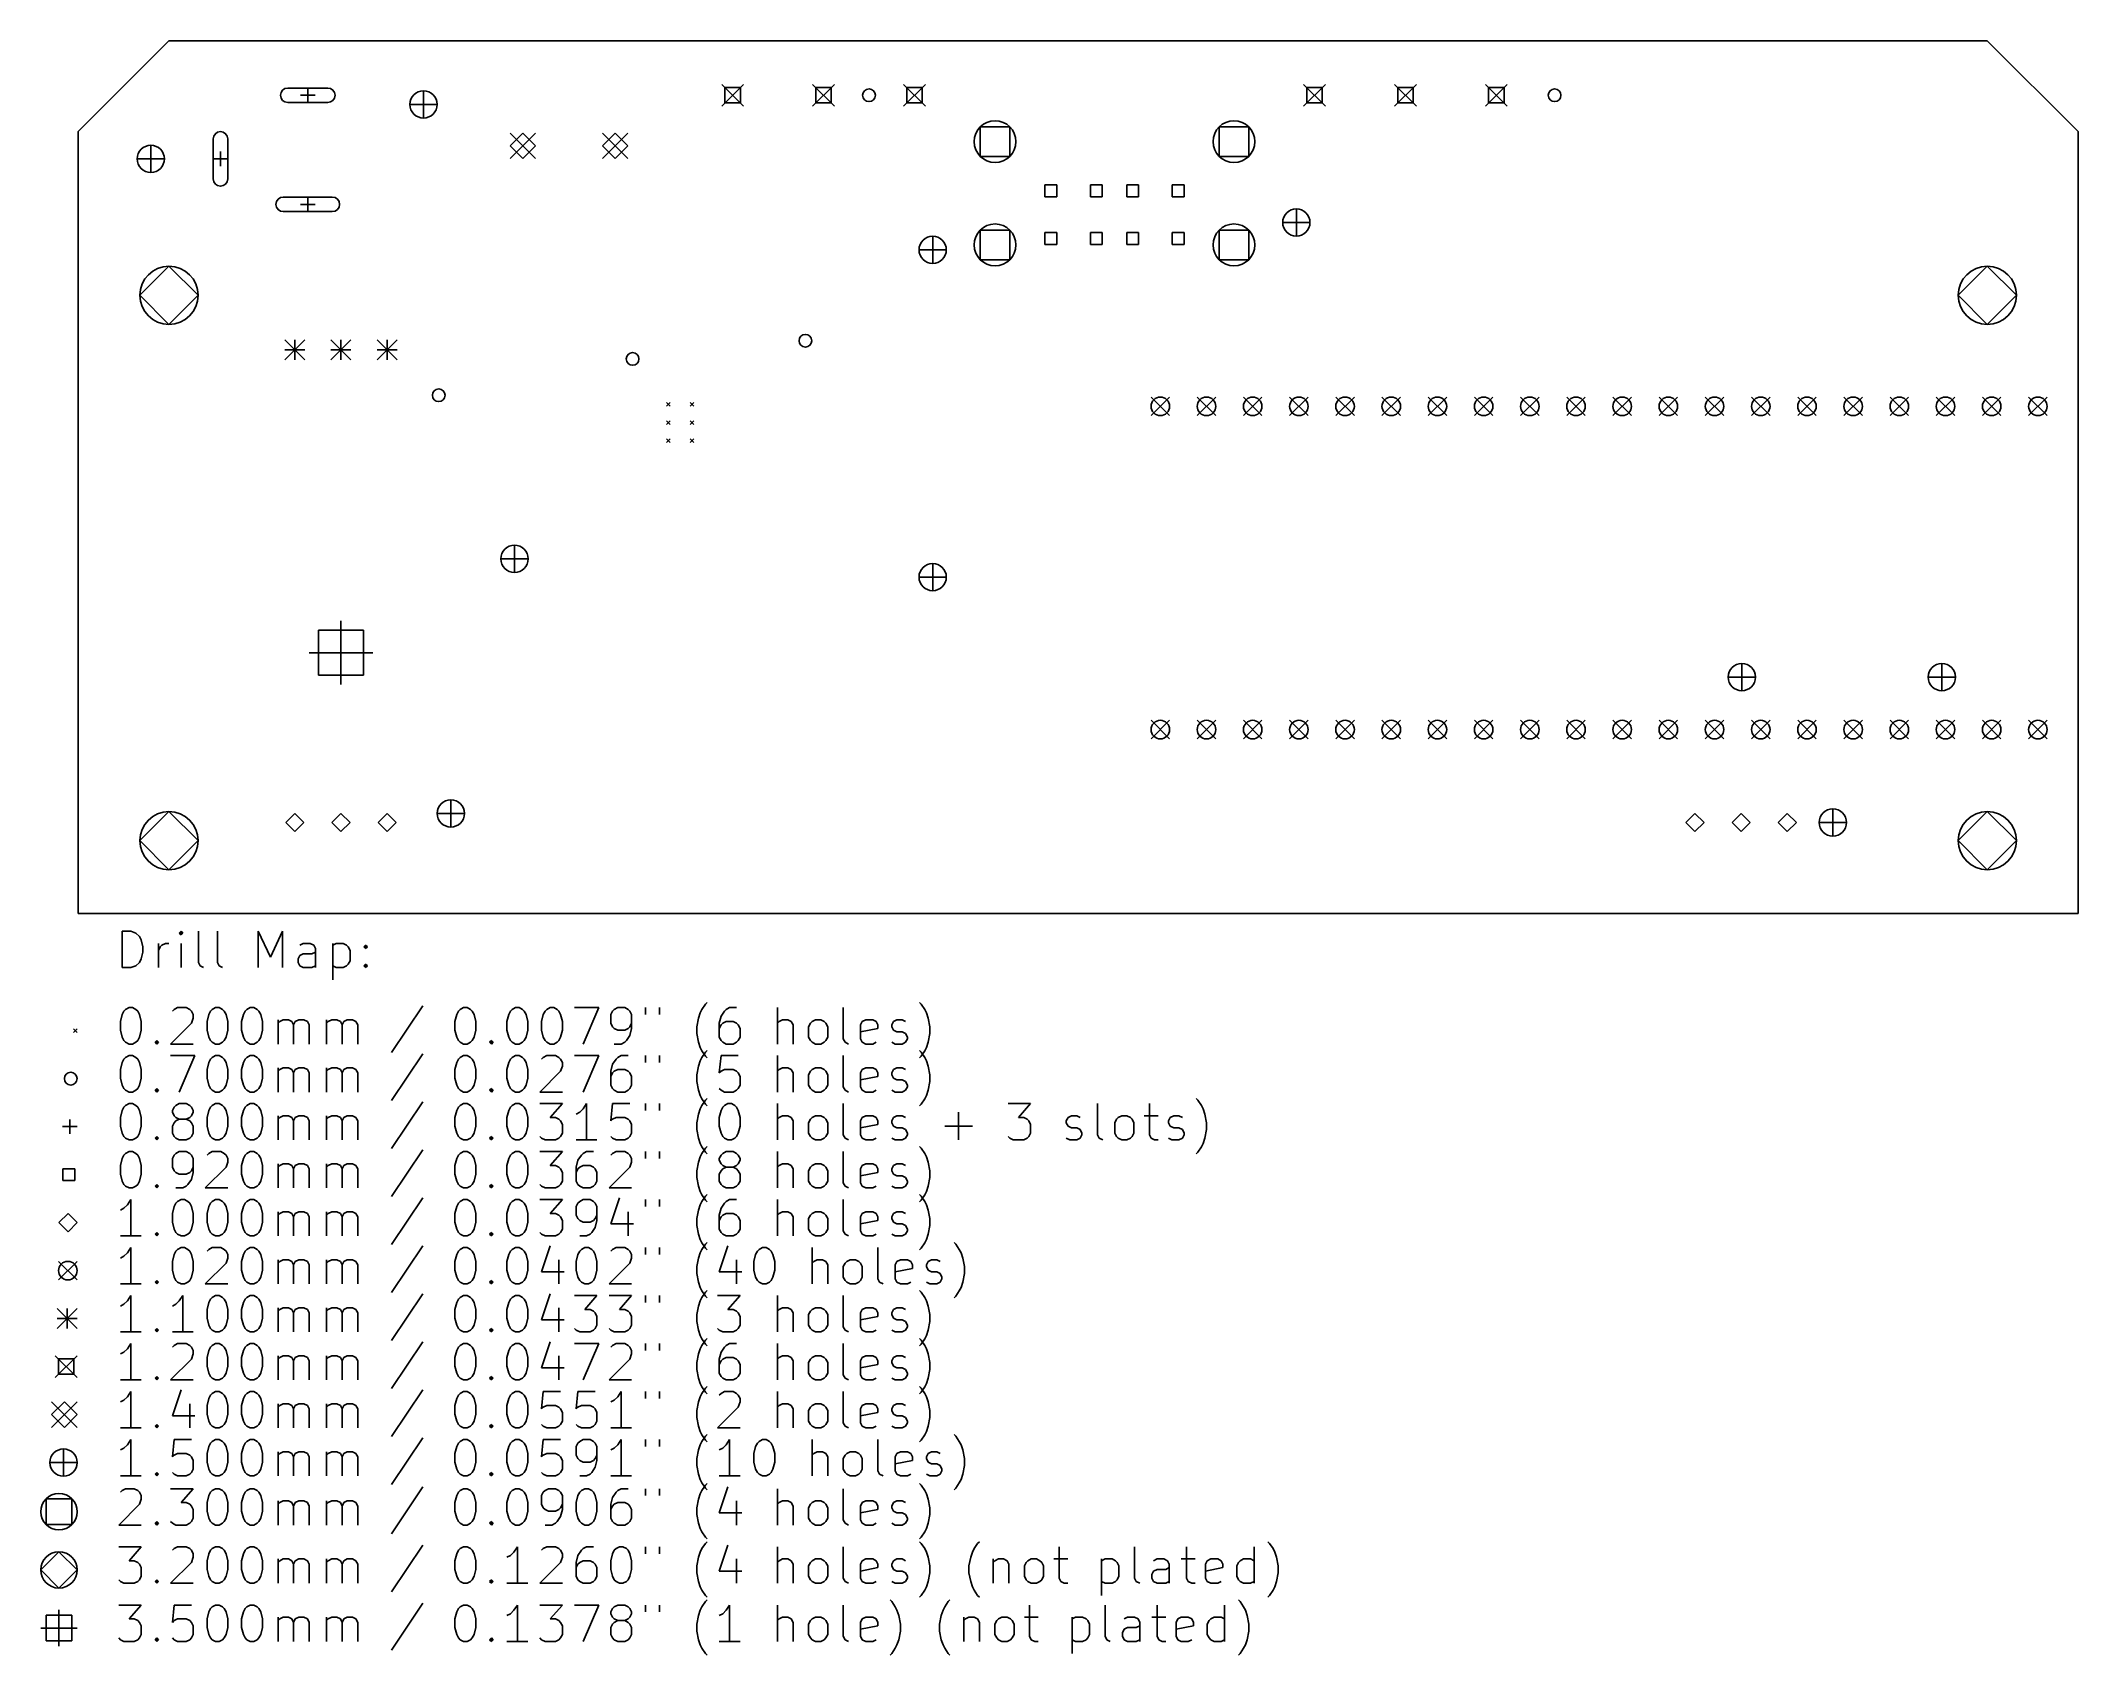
# Model space of a CAD drawing. Extents: x 82 to 194, y -127 to -38.
import ezdxf

# ---------------------------------------------------------------- set-up
doc = ezdxf.new("R2010")
doc.units = 0
doc.layers.add('BLACK', color=7, linetype='CONTINUOUS')

msp = doc.modelspace()

# ---------------------------------------------------------------- linework, layer by layer
at = {"layer": 'BLACK', "linetype": 'CONTINUOUS'}
for p, q in [((89, -38), (84, -43)), ((89, -38), (189, -38)), ((189, -38), (194, -43)), ((97.735, -40.6), (95.535, -40.6)), ((95.535, -41.4), (97.735, -41.4)), ((96.235, -41), (97.035, -41)), ((96.635, -40.6), (96.635, -41.4)), ((103, -40.75), (103, -42.25)), ((119.4, -40.4), (120.6, -41.6)), ((120.6, -40.4), (119.4, -41.6)), ((120.424, -40.5757), (119.576, -40.5757)), ((119.576, -40.5757), (119.576, -41.4243)), ((119.576, -41.4243), (120.424, -41.4243)), ((120.424, -41.4243), (120.424, -40.5757)), ((124.4, -40.4), (125.6, -41.6)), ((125.6, -40.4), (124.4, -41.6)), ((125.424, -40.5757), (124.576, -40.5757)), ((124.576, -40.5757), (124.576, -41.4243)), ((124.576, -41.4243), (125.424, -41.4243)), ((125.424, -41.4243), (125.424, -40.5757)), ((129.4, -40.4), (130.6, -41.6)), ((130.6, -40.4), (129.4, -41.6)), ((130.424, -40.5757), (129.576, -40.5757)), ((129.576, -40.5757), (129.576, -41.4243)), ((129.576, -41.4243), (130.424, -41.4243)), ((130.424, -41.4243), (130.424, -40.5757)), ((151.4, -40.4), (152.6, -41.6)), ((152.6, -40.4), (151.4, -41.6)), ((152.424, -40.5757), (151.576, -40.5757)), ((151.576, -40.5757), (151.576, -41.4243)), ((151.576, -41.4243), (152.424, -41.4243)), ((152.424, -41.4243), (152.424, -40.5757)), ((156.4, -40.4), (157.6, -41.6)), ((157.6, -40.4), (156.4, -41.6)), ((157.424, -40.5757), (156.576, -40.5757)), ((156.576, -40.5757), (156.576, -41.4243)), ((156.576, -41.4243), (157.424, -41.4243)), ((157.424, -41.4243), (157.424, -40.5757)), ((161.4, -40.4), (162.6, -41.6)), ((162.6, -40.4), (161.4, -41.6)), ((162.424, -40.5757), (161.576, -40.5757)), ((161.576, -40.5757), (161.576, -41.4243)), ((161.576, -41.4243), (162.424, -41.4243)), ((162.424, -41.4243), (162.424, -40.5757)), ((102.25, -41.5), (103.75, -41.5)), ((84, -86), (84, -43)), ((91.435, -43.4), (91.435, -45.6)), ((92.235, -45.6), (92.235, -43.4)), ((107.76, -43.0775), (109.16, -44.4775)), ((109.16, -43.0775), (107.76, -44.4775)), ((108.46, -43.0775), (107.76, -43.7775)), ((109.16, -43.7775), (108.46, -43.0775)), ((112.84, -43.0775), (114.24, -44.4775)), ((114.24, -43.0775), (112.84, -44.4775)), ((113.54, -43.0775), (112.84, -43.7775)), ((114.24, -43.7775), (113.54, -43.0775)), ((135.243, -42.7368), (133.617, -42.7368)), ((133.617, -42.7368), (133.617, -44.3632)), ((135.243, -44.3632), (135.243, -42.7368)), ((148.383, -42.7368), (146.757, -42.7368)), ((146.757, -42.7368), (146.757, -44.3632)), ((148.383, -44.3632), (148.383, -42.7368)), ((194, -43), (194, -86)), ((87.25, -44.5), (88.75, -44.5)), ((88, -43.75), (88, -45.25)), ((91.435, -44.5), (92.235, -44.5)), ((91.835, -44.1), (91.835, -44.9)), ((107.76, -43.7775), (108.46, -44.4775)), ((108.46, -44.4775), (109.16, -43.7775)), ((112.84, -43.7775), (113.54, -44.4775)), ((113.54, -44.4775), (114.24, -43.7775)), ((133.617, -44.3632), (135.243, -44.3632)), ((146.757, -44.3632), (148.383, -44.3632)), ((137.825, -45.9347), (137.175, -45.9347)), ((137.175, -45.9347), (137.175, -46.5853)), ((137.825, -46.5853), (137.825, -45.9347)), ((140.325, -45.9347), (139.675, -45.9347)), ((139.675, -45.9347), (139.675, -46.5853)), ((140.325, -46.5853), (140.325, -45.9347)), ((142.325, -45.9347), (141.675, -45.9347)), ((141.675, -45.9347), (141.675, -46.5853)), ((142.325, -46.5853), (142.325, -45.9347)), ((144.825, -45.9347), (144.175, -45.9347)), ((144.175, -45.9347), (144.175, -46.5853)), ((144.825, -46.5853), (144.825, -45.9347)), ((97.985, -46.6), (95.285, -46.6)), ((96.235, -47), (97.035, -47)), ((96.635, -46.6), (96.635, -47.4)), ((137.175, -46.5853), (137.825, -46.5853)), ((139.675, -46.5853), (140.325, -46.5853)), ((141.675, -46.5853), (142.325, -46.5853)), ((144.175, -46.5853), (144.825, -46.5853)), ((95.285, -47.4), (97.985, -47.4)), ((150.25, -48), (151.75, -48)), ((151, -47.25), (151, -48.75)), ((131, -48.75), (131, -50.25)), ((135.243, -48.4168), (133.617, -48.4168)), ((133.617, -48.4168), (133.617, -50.0432)), ((135.243, -50.0432), (135.243, -48.4168)), ((137.825, -48.5547), (137.175, -48.5547)), ((137.175, -48.5547), (137.175, -49.2053)), ((137.175, -49.2053), (137.825, -49.2053)), ((137.825, -49.2053), (137.825, -48.5547)), ((140.325, -48.5547), (139.675, -48.5547)), ((139.675, -48.5547), (139.675, -49.2053)), ((139.675, -49.2053), (140.325, -49.2053)), ((140.325, -49.2053), (140.325, -48.5547)), ((142.325, -48.5547), (141.675, -48.5547)), ((141.675, -48.5547), (141.675, -49.2053)), ((141.675, -49.2053), (142.325, -49.2053)), ((142.325, -49.2053), (142.325, -48.5547)), ((144.825, -48.5547), (144.175, -48.5547)), ((144.175, -48.5547), (144.175, -49.2053)), ((144.175, -49.2053), (144.825, -49.2053)), ((144.825, -49.2053), (144.825, -48.5547)), ((148.383, -48.4168), (146.757, -48.4168)), ((146.757, -48.4168), (146.757, -50.0432)), ((148.383, -50.0432), (148.383, -48.4168)), ((89, -50.4), (87.4, -52)), ((90.6, -52), (89, -50.4)), ((130.25, -49.5), (131.75, -49.5)), ((133.617, -50.0432), (135.243, -50.0432)), ((146.757, -50.0432), (148.383, -50.0432)), ((189, -50.4), (187.4, -52)), ((190.6, -52), (189, -50.4)), ((87.4, -52), (89, -53.6)), ((89, -53.6), (90.6, -52)), ((187.4, -52), (189, -53.6)), ((189, -53.6), (190.6, -52)), ((95.37, -54.45), (96.47, -55.55)), ((96.47, -54.45), (95.37, -55.55)), ((95.92, -54.45), (95.92, -55.55)), ((97.91, -54.45), (99.01, -55.55)), ((99.01, -54.45), (97.91, -55.55)), ((98.46, -54.45), (98.46, -55.55)), ((100.45, -54.45), (101.55, -55.55)), ((101.55, -54.45), (100.45, -55.55)), ((101, -54.45), (101, -55.55)), ((95.37, -55), (96.47, -55)), ((97.91, -55), (99.01, -55)), ((100.45, -55), (101.55, -55)), ((116.36, -57.9), (116.56, -58.1)), ((116.56, -57.9), (116.36, -58.1)), ((117.66, -57.9), (117.86, -58.1)), ((117.86, -57.9), (117.66, -58.1)), ((143.01, -57.6), (144.03, -58.62)), ((144.03, -57.6), (143.01, -58.62)), ((145.55, -57.6), (146.57, -58.62)), ((146.57, -57.6), (145.55, -58.62)), ((148.09, -57.6), (149.11, -58.62)), ((149.11, -57.6), (148.09, -58.62)), ((150.63, -57.6), (151.65, -58.62)), ((151.65, -57.6), (150.63, -58.62)), ((153.17, -57.6), (154.19, -58.62)), ((154.19, -57.6), (153.17, -58.62)), ((155.71, -57.6), (156.73, -58.62)), ((156.73, -57.6), (155.71, -58.62)), ((158.25, -57.6), (159.27, -58.62)), ((159.27, -57.6), (158.25, -58.62)), ((160.79, -57.6), (161.81, -58.62)), ((161.81, -57.6), (160.79, -58.62)), ((163.33, -57.6), (164.35, -58.62)), ((164.35, -57.6), (163.33, -58.62)), ((165.87, -57.6), (166.89, -58.62)), ((166.89, -57.6), (165.87, -58.62)), ((168.41, -57.6), (169.43, -58.62)), ((169.43, -57.6), (168.41, -58.62)), ((170.95, -57.6), (171.97, -58.62)), ((171.97, -57.6), (170.95, -58.62)), ((173.49, -57.6), (174.51, -58.62)), ((174.51, -57.6), (173.49, -58.62)), ((176.03, -57.6), (177.05, -58.62)), ((177.05, -57.6), (176.03, -58.62)), ((178.57, -57.6), (179.59, -58.62)), ((179.59, -57.6), (178.57, -58.62)), ((181.11, -57.6), (182.13, -58.62)), ((182.13, -57.6), (181.11, -58.62)), ((183.65, -57.6), (184.67, -58.62)), ((184.67, -57.6), (183.65, -58.62)), ((186.19, -57.6), (187.21, -58.62)), ((187.21, -57.6), (186.19, -58.62)), ((188.73, -57.6), (189.75, -58.62)), ((189.75, -57.6), (188.73, -58.62)), ((191.27, -57.6), (192.29, -58.62)), ((192.29, -57.6), (191.27, -58.62)), ((116.36, -58.9), (116.56, -59.1)), ((116.56, -58.9), (116.36, -59.1)), ((117.66, -58.9), (117.86, -59.1)), ((117.86, -58.9), (117.66, -59.1)), ((116.36, -59.9), (116.56, -60.1)), ((116.56, -59.9), (116.36, -60.1)), ((117.66, -59.9), (117.86, -60.1)), ((117.86, -59.9), (117.66, -60.1)), ((108, -65.75), (108, -67.25)), ((107.25, -66.5), (108.75, -66.5)), ((131, -66.75), (131, -68.25)), ((130.25, -67.5), (131.75, -67.5)), ((99.6974, -70.4226), (97.2226, -70.4226)), ((97.2226, -70.4226), (97.2226, -72.8974)), ((98.46, -69.91), (98.46, -73.41)), ((99.6974, -72.8974), (99.6974, -70.4226)), ((96.71, -71.66), (100.21, -71.66)), ((175.5, -72.25), (175.5, -73.75)), ((186.5, -72.25), (186.5, -73.75)), ((97.2226, -72.8974), (99.6974, -72.8974)), ((174.75, -73), (176.25, -73)), ((185.75, -73), (187.25, -73)), ((143.01, -75.38), (144.03, -76.4)), ((144.03, -75.38), (143.01, -76.4)), ((145.55, -75.38), (146.57, -76.4)), ((146.57, -75.38), (145.55, -76.4)), ((148.09, -75.38), (149.11, -76.4)), ((149.11, -75.38), (148.09, -76.4)), ((150.63, -75.38), (151.65, -76.4)), ((151.65, -75.38), (150.63, -76.4)), ((153.17, -75.38), (154.19, -76.4)), ((154.19, -75.38), (153.17, -76.4)), ((155.71, -75.38), (156.73, -76.4)), ((156.73, -75.38), (155.71, -76.4)), ((158.25, -75.38), (159.27, -76.4)), ((159.27, -75.38), (158.25, -76.4)), ((160.79, -75.38), (161.81, -76.4)), ((161.81, -75.38), (160.79, -76.4)), ((163.33, -75.38), (164.35, -76.4)), ((164.35, -75.38), (163.33, -76.4)), ((165.87, -75.38), (166.89, -76.4)), ((166.89, -75.38), (165.87, -76.4)), ((168.41, -75.38), (169.43, -76.4)), ((169.43, -75.38), (168.41, -76.4)), ((170.95, -75.38), (171.97, -76.4)), ((171.97, -75.38), (170.95, -76.4)), ((173.49, -75.38), (174.51, -76.4)), ((174.51, -75.38), (173.49, -76.4)), ((176.03, -75.38), (177.05, -76.4)), ((177.05, -75.38), (176.03, -76.4)), ((178.57, -75.38), (179.59, -76.4)), ((179.59, -75.38), (178.57, -76.4)), ((181.11, -75.38), (182.13, -76.4)), ((182.13, -75.38), (181.11, -76.4)), ((183.65, -75.38), (184.67, -76.4)), ((184.67, -75.38), (183.65, -76.4)), ((186.19, -75.38), (187.21, -76.4)), ((187.21, -75.38), (186.19, -76.4)), ((188.73, -75.38), (189.75, -76.4)), ((189.75, -75.38), (188.73, -76.4)), ((191.27, -75.38), (192.29, -76.4)), ((192.29, -75.38), (191.27, -76.4)), ((89, -80.4), (87.4, -82)), ((90.6, -82), (89, -80.4)), ((95.92, -80.5), (95.42, -81)), ((96.42, -81), (95.92, -80.5)), ((98.46, -80.5), (97.96, -81)), ((98.96, -81), (98.46, -80.5)), ((101, -80.5), (100.5, -81)), ((101.5, -81), (101, -80.5)), ((103.75, -80.5), (105.25, -80.5)), ((104.5, -79.75), (104.5, -81.25)), ((172.92, -80.5), (172.42, -81)), ((173.42, -81), (172.92, -80.5)), ((175.46, -80.5), (174.96, -81)), ((175.96, -81), (175.46, -80.5)), ((178, -80.5), (177.5, -81)), ((178.5, -81), (178, -80.5)), ((180.5, -80.25), (180.5, -81.75)), ((189, -80.4), (187.4, -82)), ((190.6, -82), (189, -80.4)), ((95.42, -81), (95.92, -81.5)), ((95.92, -81.5), (96.42, -81)), ((97.96, -81), (98.46, -81.5)), ((98.46, -81.5), (98.96, -81)), ((100.5, -81), (101, -81.5)), ((101, -81.5), (101.5, -81)), ((172.42, -81), (172.92, -81.5)), ((172.92, -81.5), (173.42, -81)), ((174.96, -81), (175.46, -81.5)), ((175.46, -81.5), (175.96, -81)), ((177.5, -81), (178, -81.5)), ((178, -81.5), (178.5, -81)), ((179.75, -81), (181.25, -81)), ((87.4, -82), (89, -83.6)), ((89, -83.6), (90.6, -82)), ((187.4, -82), (189, -83.6)), ((189, -83.6), (190.6, -82)), ((194, -86), (84, -86)), ((86.4262, -88.9848), (86.4262, -86.9848)), ((86.4262, -86.9848), (86.9024, -86.9848)), ((86.9024, -86.9848), (87.1881, -87.08)), ((87.1881, -87.08), (87.3786, -87.2705)), ((87.3786, -87.2705), (87.4738, -87.461)), ((89.6643, -86.9848), (89.569, -87.08)), ((89.569, -87.08), (89.6643, -87.1752)), ((89.7595, -87.08), (89.6643, -86.9848)), ((89.6643, -86.9848), (89.6643, -87.1752)), ((89.6643, -87.1752), (89.7595, -87.08)), ((90.6167, -88.699), (90.6167, -86.9848)), ((91.6643, -88.699), (91.6643, -86.9848)), ((93.9119, -88.9848), (93.9119, -86.9848)), ((93.9119, -86.9848), (94.5786, -88.4133)), ((94.5786, -88.4133), (95.2452, -86.9848)), ((95.2452, -86.9848), (95.2452, -88.9848)), ((87.4738, -88.5086), (87.3786, -88.699)), ((87.4738, -87.461), (87.569, -87.8419)), ((87.569, -88.1276), (87.4738, -88.5086)), ((87.569, -87.8419), (87.569, -88.1276)), ((88.4262, -88.9848), (88.4262, -87.6514)), ((88.4262, -88.0324), (88.5214, -87.8419)), ((88.5214, -87.8419), (88.6167, -87.7467)), ((88.6167, -87.7467), (88.8071, -87.6514)), ((88.8071, -87.6514), (88.9976, -87.6514)), ((89.6643, -88.9848), (89.6643, -87.6514)), ((96.1024, -88.5086), (96.1976, -88.3181)), ((96.1024, -88.699), (96.1024, -88.5086)), ((96.3881, -87.6514), (96.1976, -87.7467)), ((96.1976, -88.3181), (96.3881, -88.2229)), ((96.769, -87.6514), (96.3881, -87.6514)), ((96.3881, -88.2229), (96.8643, -88.2229)), ((96.9595, -87.7467), (96.769, -87.6514)), ((96.8643, -88.2229), (97.0548, -88.1276)), ((97.0548, -87.9371), (96.9595, -87.7467)), ((97.0548, -88.9848), (97.0548, -87.9371)), ((98.0071, -87.6514), (98.0071, -89.6514)), ((98.0071, -87.7467), (98.1976, -87.6514)), ((98.1976, -87.6514), (98.5786, -87.6514)), ((98.5786, -87.6514), (98.769, -87.7467)), ((98.769, -87.7467), (98.8643, -87.8419)), ((98.8643, -87.8419), (98.9595, -88.0324)), ((98.9595, -88.0324), (98.9595, -88.6038)), ((99.7214, -87.8419), (99.8167, -87.7467)), ((99.8167, -87.9371), (99.7214, -87.8419)), ((99.8167, -87.7467), (99.9119, -87.8419)), ((99.8167, -87.7467), (99.8167, -87.9371)), ((99.9119, -87.8419), (99.8167, -87.9371)), ((86.9024, -88.9848), (86.4262, -88.9848)), ((87.1881, -88.8895), (86.9024, -88.9848)), ((87.3786, -88.699), (87.1881, -88.8895)), ((90.7119, -88.8895), (90.6167, -88.699)), ((90.9024, -88.9848), (90.7119, -88.8895)), ((91.7595, -88.8895), (91.6643, -88.699)), ((91.95, -88.9848), (91.7595, -88.8895)), ((96.1976, -88.8895), (96.1024, -88.699)), ((96.3881, -88.9848), (96.1976, -88.8895)), ((96.8643, -88.9848), (96.3881, -88.9848)), ((97.0548, -88.8895), (96.8643, -88.9848)), ((98.1976, -88.9848), (98.0071, -88.8895)), ((98.5786, -88.9848), (98.1976, -88.9848)), ((98.769, -88.8895), (98.5786, -88.9848)), ((98.8643, -88.7943), (98.769, -88.8895)), ((98.9595, -88.6038), (98.8643, -88.7943)), ((99.7214, -88.8895), (99.8167, -88.7943)), ((99.8167, -88.9848), (99.7214, -88.8895)), ((99.8167, -88.7943), (99.9119, -88.8895)), ((99.8167, -88.7943), (99.8167, -88.9848)), ((99.9119, -88.8895), (99.8167, -88.9848)), ((86.331, -91.9467), (86.4262, -91.5657)), ((86.4262, -91.5657), (86.5214, -91.3752)), ((86.5214, -91.3752), (86.6167, -91.28)), ((86.6167, -91.28), (86.8071, -91.1848)), ((86.8071, -91.1848), (86.9976, -91.1848)), ((86.9976, -91.1848), (87.1881, -91.28)), ((87.1881, -91.28), (87.2833, -91.3752)), ((87.2833, -91.3752), (87.3786, -91.5657)), ((87.3786, -91.5657), (87.4738, -91.9467)), ((89.1881, -91.3752), (89.2833, -91.28)), ((89.2833, -91.28), (89.4738, -91.1848)), ((89.4738, -91.1848), (89.95, -91.1848)), ((89.95, -91.1848), (90.1405, -91.28)), ((90.1405, -91.28), (90.2357, -91.3752)), ((90.2357, -91.3752), (90.331, -91.5657)), ((90.331, -91.7562), (90.2357, -92.0419)), ((90.331, -91.5657), (90.331, -91.7562)), ((91.0929, -91.9467), (91.1881, -91.5657)), ((91.1881, -91.5657), (91.2833, -91.3752)), ((91.2833, -91.3752), (91.3786, -91.28)), ((91.3786, -91.28), (91.569, -91.1848)), ((91.569, -91.1848), (91.7595, -91.1848)), ((91.7595, -91.1848), (91.95, -91.28)), ((91.95, -91.28), (92.0452, -91.3752)), ((92.0452, -91.3752), (92.1405, -91.5657)), ((92.1405, -91.5657), (92.2357, -91.9467)), ((92.9976, -91.9467), (93.0929, -91.5657)), ((93.0929, -91.5657), (93.1881, -91.3752)), ((93.1881, -91.3752), (93.2833, -91.28)), ((93.2833, -91.28), (93.4738, -91.1848)), ((93.4738, -91.1848), (93.6643, -91.1848)), ((93.6643, -91.1848), (93.8548, -91.28)), ((93.8548, -91.28), (93.95, -91.3752)), ((93.95, -91.3752), (94.0452, -91.5657)), ((94.0452, -91.5657), (94.1405, -91.9467)), ((94.9976, -93.1848), (94.9976, -91.8514)), ((95.0929, -91.9467), (95.2833, -91.8514)), ((95.2833, -91.8514), (95.569, -91.8514)), ((95.569, -91.8514), (95.7595, -91.9467)), ((95.95, -91.9467), (96.1405, -91.8514)), ((96.1405, -91.8514), (96.4262, -91.8514)), ((96.4262, -91.8514), (96.6167, -91.9467)), ((97.6643, -93.1848), (97.6643, -91.8514)), ((97.7595, -91.9467), (97.95, -91.8514)), ((97.95, -91.8514), (98.2357, -91.8514)), ((98.2357, -91.8514), (98.4262, -91.9467)), ((98.6167, -91.9467), (98.8071, -91.8514)), ((98.8071, -91.8514), (99.0929, -91.8514)), ((99.0929, -91.8514), (99.2833, -91.9467)), ((102.96, -91.0895), (101.245, -93.661)), ((104.731, -91.9467), (104.826, -91.5657)), ((104.826, -91.5657), (104.921, -91.3752)), ((104.921, -91.3752), (105.017, -91.28)), ((105.017, -91.28), (105.207, -91.1848)), ((105.207, -91.1848), (105.398, -91.1848)), ((105.398, -91.1848), (105.588, -91.28)), ((105.588, -91.28), (105.683, -91.3752)), ((105.683, -91.3752), (105.779, -91.5657)), ((105.779, -91.5657), (105.874, -91.9467)), ((107.588, -91.9467), (107.683, -91.5657)), ((107.683, -91.5657), (107.779, -91.3752)), ((107.779, -91.3752), (107.874, -91.28)), ((107.874, -91.28), (108.064, -91.1848)), ((108.064, -91.1848), (108.255, -91.1848)), ((108.255, -91.1848), (108.445, -91.28)), ((108.445, -91.28), (108.54, -91.3752)), ((108.54, -91.3752), (108.636, -91.5657)), ((108.636, -91.5657), (108.731, -91.9467)), ((109.493, -91.9467), (109.588, -91.5657)), ((109.588, -91.5657), (109.683, -91.3752)), ((109.683, -91.3752), (109.779, -91.28)), ((109.779, -91.28), (109.969, -91.1848)), ((109.969, -91.1848), (110.16, -91.1848)), ((110.16, -91.1848), (110.35, -91.28)), ((110.35, -91.28), (110.445, -91.3752)), ((110.445, -91.3752), (110.54, -91.5657)), ((110.54, -91.5657), (110.636, -91.9467)), ((111.302, -91.1848), (112.636, -91.1848)), ((112.636, -91.1848), (111.779, -93.1848)), ((113.398, -91.3752), (113.302, -91.5657)), ((113.302, -91.5657), (113.302, -92.0419)), ((113.493, -91.28), (113.398, -91.3752)), ((113.683, -91.1848), (113.493, -91.28)), ((114.064, -91.1848), (113.683, -91.1848)), ((114.255, -91.28), (114.064, -91.1848)), ((114.35, -91.3752), (114.255, -91.28)), ((114.445, -91.5657), (114.35, -91.3752)), ((114.445, -92.3276), (114.445, -91.5657)), ((115.207, -91.1848), (115.207, -91.5657)), ((115.969, -91.1848), (115.969, -91.5657)), ((118.026, -92.2324), (118.121, -91.7562)), ((118.121, -91.7562), (118.217, -91.4705)), ((118.217, -91.4705), (118.312, -91.28)), ((118.312, -91.28), (118.502, -90.9943)), ((118.502, -90.9943), (118.598, -90.899)), ((119.36, -91.661), (119.264, -92.0419)), ((119.55, -91.3752), (119.36, -91.661)), ((119.645, -91.28), (119.55, -91.3752)), ((119.836, -91.1848), (119.645, -91.28)), ((120.217, -91.1848), (119.836, -91.1848)), ((122.464, -93.1848), (122.464, -91.1848)), ((122.75, -91.8514), (122.56, -91.9467)), ((123.036, -91.8514), (122.75, -91.8514)), ((123.226, -91.9467), (123.036, -91.8514)), ((124.369, -91.9467), (124.56, -91.8514)), ((124.56, -91.8514), (124.845, -91.8514)), ((124.845, -91.8514), (125.036, -91.9467)), ((126.083, -92.899), (126.083, -91.1848)), ((127.131, -91.9467), (127.321, -91.8514)), ((127.321, -91.8514), (127.702, -91.8514)), ((127.702, -91.8514), (127.893, -91.9467)), ((128.845, -91.9467), (129.036, -91.8514)), ((129.036, -91.8514), (129.321, -91.8514)), ((129.321, -91.8514), (129.512, -91.9467)), ((130.369, -90.9943), (130.274, -90.899)), ((130.56, -91.28), (130.369, -90.9943)), ((130.655, -91.4705), (130.56, -91.28)), ((130.75, -91.7562), (130.655, -91.4705)), ((130.845, -92.2324), (130.75, -91.7562)), ((83.75, -92.35), (83.95, -92.55)), ((83.95, -92.35), (83.75, -92.55)), ((86.331, -92.4229), (86.331, -91.9467)), ((86.4262, -92.8038), (86.331, -92.4229)), ((86.5214, -92.9943), (86.4262, -92.8038)), ((86.6167, -93.0895), (86.5214, -92.9943)), ((87.2833, -92.9943), (87.1881, -93.0895)), ((87.3786, -92.8038), (87.2833, -92.9943)), ((87.4738, -92.4229), (87.3786, -92.8038)), ((87.4738, -91.9467), (87.4738, -92.4229)), ((88.2357, -93.0895), (88.331, -92.9943)), ((88.331, -92.9943), (88.4262, -93.0895)), ((88.331, -92.9943), (88.331, -93.1848)), ((90.2357, -92.0419), (89.0929, -93.1848)), ((91.0929, -92.4229), (91.0929, -91.9467)), ((91.1881, -92.8038), (91.0929, -92.4229)), ((91.2833, -92.9943), (91.1881, -92.8038)), ((91.3786, -93.0895), (91.2833, -92.9943)), ((92.0452, -92.9943), (91.95, -93.0895)), ((92.1405, -92.8038), (92.0452, -92.9943)), ((92.2357, -92.4229), (92.1405, -92.8038)), ((92.2357, -91.9467), (92.2357, -92.4229)), ((92.9976, -92.4229), (92.9976, -91.9467)), ((93.0929, -92.8038), (92.9976, -92.4229)), ((93.1881, -92.9943), (93.0929, -92.8038)), ((93.2833, -93.0895), (93.1881, -92.9943)), ((93.95, -92.9943), (93.8548, -93.0895)), ((94.0452, -92.8038), (93.95, -92.9943)), ((94.1405, -92.4229), (94.0452, -92.8038)), ((94.1405, -91.9467), (94.1405, -92.4229)), ((94.9976, -92.0419), (95.0929, -91.9467)), ((95.7595, -91.9467), (95.8548, -92.1371)), ((95.8548, -92.1371), (95.95, -91.9467)), ((95.8548, -92.1371), (95.8548, -93.1848)), ((96.6167, -91.9467), (96.7119, -92.1371)), ((96.7119, -92.1371), (96.7119, -93.1848)), ((97.6643, -92.0419), (97.7595, -91.9467)), ((98.4262, -91.9467), (98.5214, -92.1371)), ((98.5214, -92.1371), (98.6167, -91.9467)), ((98.5214, -92.1371), (98.5214, -93.1848)), ((99.2833, -91.9467), (99.3786, -92.1371)), ((99.3786, -92.1371), (99.3786, -93.1848)), ((104.731, -92.4229), (104.731, -91.9467)), ((104.826, -92.8038), (104.731, -92.4229)), ((104.921, -92.9943), (104.826, -92.8038)), ((105.017, -93.0895), (104.921, -92.9943)), ((105.683, -92.9943), (105.588, -93.0895)), ((105.779, -92.8038), (105.683, -92.9943)), ((105.874, -92.4229), (105.779, -92.8038)), ((105.874, -91.9467), (105.874, -92.4229)), ((106.636, -93.0895), (106.731, -92.9943)), ((106.731, -92.9943), (106.826, -93.0895)), ((106.731, -92.9943), (106.731, -93.1848)), ((107.588, -92.4229), (107.588, -91.9467)), ((107.683, -92.8038), (107.588, -92.4229)), ((107.779, -92.9943), (107.683, -92.8038)), ((107.874, -93.0895), (107.779, -92.9943)), ((108.54, -92.9943), (108.445, -93.0895)), ((108.636, -92.8038), (108.54, -92.9943)), ((108.731, -92.4229), (108.636, -92.8038)), ((108.731, -91.9467), (108.731, -92.4229)), ((109.493, -92.4229), (109.493, -91.9467)), ((109.588, -92.8038), (109.493, -92.4229)), ((109.683, -92.9943), (109.588, -92.8038)), ((109.779, -93.0895), (109.683, -92.9943)), ((110.445, -92.9943), (110.35, -93.0895)), ((110.54, -92.8038), (110.445, -92.9943)), ((110.636, -92.4229), (110.54, -92.8038)), ((110.636, -91.9467), (110.636, -92.4229)), ((113.302, -92.0419), (113.398, -92.2324)), ((113.398, -92.2324), (113.493, -92.3276)), ((113.493, -92.3276), (113.683, -92.4229)), ((113.683, -92.4229), (114.064, -92.4229)), ((114.064, -92.4229), (114.255, -92.3276)), ((114.064, -93.0895), (114.16, -92.9943)), ((114.16, -92.9943), (114.35, -92.7086)), ((114.255, -92.3276), (114.35, -92.2324)), ((114.35, -92.2324), (114.445, -92.0419)), ((114.35, -92.7086), (114.445, -92.3276)), ((118.026, -92.6133), (118.026, -92.2324)), ((118.121, -93.0895), (118.026, -92.6133)), ((119.264, -92.0419), (119.264, -92.8038)), ((119.36, -92.1371), (119.264, -92.3276)), ((119.264, -92.8038), (119.36, -92.9943)), ((119.455, -92.0419), (119.36, -92.1371)), ((119.36, -92.9943), (119.455, -93.0895)), ((119.645, -91.9467), (119.455, -92.0419)), ((120.026, -91.9467), (119.645, -91.9467)), ((120.217, -92.0419), (120.026, -91.9467)), ((120.312, -92.1371), (120.217, -92.0419)), ((120.217, -93.0895), (120.312, -92.9943)), ((120.407, -92.3276), (120.312, -92.1371)), ((120.312, -92.9943), (120.407, -92.8038)), ((120.407, -92.8038), (120.407, -92.3276)), ((122.56, -91.9467), (122.464, -92.0419)), ((123.321, -92.1371), (123.226, -91.9467)), ((123.321, -93.1848), (123.321, -92.1371)), ((124.179, -92.2324), (124.274, -92.0419)), ((124.179, -92.8038), (124.179, -92.2324)), ((124.274, -92.9943), (124.179, -92.8038)), ((124.274, -92.0419), (124.369, -91.9467)), ((124.369, -93.0895), (124.274, -92.9943)), ((125.036, -91.9467), (125.131, -92.0419)), ((125.131, -92.9943), (125.036, -93.0895)), ((125.131, -92.0419), (125.226, -92.2324)), ((125.226, -92.8038), (125.131, -92.9943)), ((125.226, -92.2324), (125.226, -92.8038)), ((126.179, -93.0895), (126.083, -92.899)), ((127.036, -92.1371), (127.131, -91.9467)), ((127.036, -92.899), (127.036, -92.1371)), ((127.988, -92.3276), (127.036, -92.5181)), ((127.131, -93.0895), (127.036, -92.899)), ((127.893, -91.9467), (127.988, -92.1371)), ((127.988, -92.1371), (127.988, -92.3276)), ((128.75, -92.1371), (128.845, -91.9467)), ((128.75, -92.2324), (128.75, -92.1371)), ((128.845, -92.4229), (128.75, -92.2324)), ((129.036, -92.5181), (128.845, -92.4229)), ((129.321, -92.5181), (129.036, -92.5181)), ((129.512, -92.6133), (129.321, -92.5181)), ((129.607, -92.8038), (129.512, -92.6133)), ((129.512, -93.0895), (129.607, -92.899)), ((129.607, -92.899), (129.607, -92.8038)), ((130.75, -93.0895), (130.845, -92.6133)), ((130.845, -92.6133), (130.845, -92.2324)), ((86.4262, -94.2057), (86.5214, -94.0152)), ((86.5214, -94.0152), (86.6167, -93.92)), ((86.8071, -93.1848), (86.6167, -93.0895)), ((86.6167, -93.92), (86.8071, -93.8248)), ((86.9976, -93.1848), (86.8071, -93.1848)), ((86.8071, -93.8248), (86.9976, -93.8248)), ((87.1881, -93.0895), (86.9976, -93.1848)), ((86.9976, -93.8248), (87.1881, -93.92)), ((87.1881, -93.92), (87.2833, -94.0152)), ((87.2833, -94.0152), (87.3786, -94.2057)), ((88.331, -93.1848), (88.2357, -93.0895)), ((88.4262, -93.0895), (88.331, -93.1848)), ((89.0929, -93.1848), (90.331, -93.1848)), ((89.0929, -93.8248), (90.4262, -93.8248)), ((90.4262, -93.8248), (89.569, -95.8248)), ((91.1881, -94.2057), (91.2833, -94.0152)), ((91.2833, -94.0152), (91.3786, -93.92)), ((91.569, -93.1848), (91.3786, -93.0895)), ((91.3786, -93.92), (91.569, -93.8248)), ((91.7595, -93.1848), (91.569, -93.1848)), ((91.569, -93.8248), (91.7595, -93.8248)), ((91.95, -93.0895), (91.7595, -93.1848)), ((91.7595, -93.8248), (91.95, -93.92)), ((91.95, -93.92), (92.0452, -94.0152)), ((92.0452, -94.0152), (92.1405, -94.2057)), ((93.0929, -94.2057), (93.1881, -94.0152)), ((93.1881, -94.0152), (93.2833, -93.92)), ((93.4738, -93.1848), (93.2833, -93.0895)), ((93.2833, -93.92), (93.4738, -93.8248)), ((93.6643, -93.1848), (93.4738, -93.1848)), ((93.4738, -93.8248), (93.6643, -93.8248)), ((93.8548, -93.0895), (93.6643, -93.1848)), ((93.6643, -93.8248), (93.8548, -93.92)), ((93.8548, -93.92), (93.95, -94.0152)), ((93.95, -94.0152), (94.0452, -94.2057)), ((102.96, -93.7295), (101.245, -96.301)), ((104.826, -94.2057), (104.921, -94.0152)), ((104.921, -94.0152), (105.017, -93.92)), ((105.207, -93.1848), (105.017, -93.0895)), ((105.017, -93.92), (105.207, -93.8248)), ((105.398, -93.1848), (105.207, -93.1848)), ((105.207, -93.8248), (105.398, -93.8248)), ((105.588, -93.0895), (105.398, -93.1848)), ((105.398, -93.8248), (105.588, -93.92)), ((105.588, -93.92), (105.683, -94.0152)), ((105.683, -94.0152), (105.779, -94.2057)), ((106.731, -93.1848), (106.636, -93.0895)), ((106.826, -93.0895), (106.731, -93.1848)), ((107.683, -94.2057), (107.779, -94.0152)), ((107.779, -94.0152), (107.874, -93.92)), ((108.064, -93.1848), (107.874, -93.0895)), ((107.874, -93.92), (108.064, -93.8248)), ((108.255, -93.1848), (108.064, -93.1848)), ((108.064, -93.8248), (108.255, -93.8248)), ((108.445, -93.0895), (108.255, -93.1848)), ((108.255, -93.8248), (108.445, -93.92)), ((108.445, -93.92), (108.54, -94.0152)), ((108.54, -94.0152), (108.636, -94.2057)), ((109.493, -94.0152), (109.588, -93.92)), ((109.588, -93.92), (109.779, -93.8248)), ((109.969, -93.1848), (109.779, -93.0895)), ((109.779, -93.8248), (110.255, -93.8248)), ((110.16, -93.1848), (109.969, -93.1848)), ((110.35, -93.0895), (110.16, -93.1848)), ((110.255, -93.8248), (110.445, -93.92)), ((110.445, -93.92), (110.54, -94.0152)), ((110.54, -94.0152), (110.636, -94.2057)), ((111.302, -93.8248), (112.636, -93.8248)), ((112.636, -93.8248), (111.779, -95.8248)), ((113.588, -94.0152), (113.398, -94.301)), ((113.493, -93.1848), (113.874, -93.1848)), ((113.683, -93.92), (113.588, -94.0152)), ((113.874, -93.8248), (113.683, -93.92)), ((113.874, -93.1848), (114.064, -93.0895)), ((114.255, -93.8248), (113.874, -93.8248)), ((115.207, -93.8248), (115.207, -94.2057)), ((115.969, -93.8248), (115.969, -94.2057)), ((118.217, -93.3752), (118.121, -93.0895)), ((118.121, -94.3962), (118.217, -94.1105)), ((118.312, -93.5657), (118.217, -93.3752)), ((118.217, -94.1105), (118.312, -93.92)), ((118.502, -93.8514), (118.312, -93.5657)), ((118.312, -93.92), (118.502, -93.6343)), ((118.502, -93.6343), (118.598, -93.539)), ((118.598, -93.9467), (118.502, -93.8514)), ((119.36, -93.8248), (119.264, -94.7771)), ((120.312, -93.8248), (119.36, -93.8248)), ((119.455, -93.0895), (119.645, -93.1848)), ((119.645, -93.1848), (120.026, -93.1848)), ((120.026, -93.1848), (120.217, -93.0895)), ((122.464, -95.8248), (122.464, -93.8248)), ((124.56, -93.1848), (124.369, -93.0895)), ((124.845, -93.1848), (124.56, -93.1848)), ((125.036, -93.0895), (124.845, -93.1848)), ((126.083, -95.539), (126.083, -93.8248)), ((126.369, -93.1848), (126.179, -93.0895)), ((127.321, -93.1848), (127.131, -93.0895)), ((127.702, -93.1848), (127.321, -93.1848)), ((127.893, -93.0895), (127.702, -93.1848)), ((128.75, -93.0895), (128.94, -93.1848)), ((128.94, -93.1848), (129.321, -93.1848)), ((129.321, -93.1848), (129.512, -93.0895)), ((130.369, -93.6343), (130.274, -93.539)), ((130.274, -93.9467), (130.369, -93.8514)), ((130.369, -93.8514), (130.56, -93.5657)), ((130.56, -93.92), (130.369, -93.6343)), ((130.56, -93.5657), (130.655, -93.3752)), ((130.655, -94.1105), (130.56, -93.92)), ((130.655, -93.3752), (130.75, -93.0895)), ((130.75, -94.3962), (130.655, -94.1105)), ((86.331, -94.5867), (86.4262, -94.2057)), ((86.331, -95.0629), (86.331, -94.5867)), ((86.4262, -95.4438), (86.331, -95.0629)), ((87.3786, -94.2057), (87.4738, -94.5867)), ((87.4738, -95.0629), (87.3786, -95.4438)), ((87.4738, -94.5867), (87.4738, -95.0629)), ((91.0929, -94.5867), (91.1881, -94.2057)), ((91.0929, -95.0629), (91.0929, -94.5867)), ((91.1881, -95.4438), (91.0929, -95.0629)), ((92.1405, -94.2057), (92.2357, -94.5867)), ((92.2357, -95.0629), (92.1405, -95.4438)), ((92.2357, -94.5867), (92.2357, -95.0629)), ((92.9976, -94.5867), (93.0929, -94.2057)), ((92.9976, -95.0629), (92.9976, -94.5867)), ((93.0929, -95.4438), (92.9976, -95.0629)), ((94.0452, -94.2057), (94.1405, -94.5867)), ((94.1405, -95.0629), (94.0452, -95.4438)), ((94.1405, -94.5867), (94.1405, -95.0629)), ((94.9976, -95.8248), (94.9976, -94.4914)), ((94.9976, -94.6819), (95.0929, -94.5867)), ((95.0929, -94.5867), (95.2833, -94.4914)), ((95.2833, -94.4914), (95.569, -94.4914)), ((95.569, -94.4914), (95.7595, -94.5867)), ((95.7595, -94.5867), (95.8548, -94.7771)), ((95.8548, -94.7771), (95.95, -94.5867)), ((95.8548, -94.7771), (95.8548, -95.8248)), ((95.95, -94.5867), (96.1405, -94.4914)), ((96.1405, -94.4914), (96.4262, -94.4914)), ((96.4262, -94.4914), (96.6167, -94.5867)), ((96.6167, -94.5867), (96.7119, -94.7771)), ((96.7119, -94.7771), (96.7119, -95.8248)), ((97.6643, -95.8248), (97.6643, -94.4914)), ((97.6643, -94.6819), (97.7595, -94.5867)), ((97.7595, -94.5867), (97.95, -94.4914)), ((97.95, -94.4914), (98.2357, -94.4914)), ((98.2357, -94.4914), (98.4262, -94.5867)), ((98.4262, -94.5867), (98.5214, -94.7771)), ((98.5214, -94.7771), (98.6167, -94.5867)), ((98.5214, -94.7771), (98.5214, -95.8248)), ((98.6167, -94.5867), (98.8071, -94.4914)), ((98.8071, -94.4914), (99.0929, -94.4914)), ((99.0929, -94.4914), (99.2833, -94.5867)), ((99.2833, -94.5867), (99.3786, -94.7771)), ((99.3786, -94.7771), (99.3786, -95.8248)), ((104.731, -94.5867), (104.826, -94.2057)), ((104.731, -95.0629), (104.731, -94.5867)), ((104.826, -95.4438), (104.731, -95.0629)), ((105.779, -94.2057), (105.874, -94.5867)), ((105.874, -95.0629), (105.779, -95.4438)), ((105.874, -94.5867), (105.874, -95.0629)), ((107.588, -94.5867), (107.683, -94.2057)), ((107.588, -95.0629), (107.588, -94.5867)), ((107.683, -95.4438), (107.588, -95.0629)), ((108.636, -94.2057), (108.731, -94.5867)), ((108.731, -95.0629), (108.636, -95.4438)), ((108.731, -94.5867), (108.731, -95.0629)), ((110.54, -94.6819), (109.398, -95.8248)), ((110.636, -94.3962), (110.54, -94.6819)), ((110.636, -94.2057), (110.636, -94.3962)), ((113.398, -94.301), (113.302, -94.6819)), ((113.302, -94.6819), (113.302, -95.4438)), ((113.398, -94.7771), (113.302, -94.9676)), ((113.493, -94.6819), (113.398, -94.7771)), ((113.683, -94.5867), (113.493, -94.6819)), ((114.064, -94.5867), (113.683, -94.5867)), ((114.255, -94.6819), (114.064, -94.5867)), ((114.35, -94.7771), (114.255, -94.6819)), ((114.445, -94.9676), (114.35, -94.7771)), ((114.445, -95.4438), (114.445, -94.9676)), ((118.026, -94.8724), (118.121, -94.3962)), ((118.026, -95.2533), (118.026, -94.8724)), ((119.264, -94.7771), (119.36, -94.6819)), ((119.36, -94.6819), (119.55, -94.5867)), ((119.55, -94.5867), (120.026, -94.5867)), ((120.026, -94.5867), (120.217, -94.6819)), ((120.217, -94.6819), (120.312, -94.7771)), ((120.312, -94.7771), (120.407, -94.9676)), ((120.407, -94.9676), (120.407, -95.4438)), ((122.56, -94.5867), (122.464, -94.6819)), ((122.75, -94.4914), (122.56, -94.5867)), ((123.036, -94.4914), (122.75, -94.4914)), ((123.226, -94.5867), (123.036, -94.4914)), ((123.321, -94.7771), (123.226, -94.5867)), ((123.321, -95.8248), (123.321, -94.7771)), ((124.179, -94.8724), (124.274, -94.6819)), ((124.179, -95.4438), (124.179, -94.8724)), ((124.274, -94.6819), (124.369, -94.5867)), ((124.369, -94.5867), (124.56, -94.4914)), ((124.56, -94.4914), (124.845, -94.4914)), ((124.845, -94.4914), (125.036, -94.5867)), ((125.036, -94.5867), (125.131, -94.6819)), ((125.131, -94.6819), (125.226, -94.8724)), ((125.226, -94.8724), (125.226, -95.4438)), ((127.036, -94.7771), (127.131, -94.5867)), ((127.036, -95.539), (127.036, -94.7771)), ((127.988, -94.9676), (127.036, -95.1581)), ((127.131, -94.5867), (127.321, -94.4914)), ((127.321, -94.4914), (127.702, -94.4914)), ((127.702, -94.4914), (127.893, -94.5867)), ((127.893, -94.5867), (127.988, -94.7771)), ((127.988, -94.7771), (127.988, -94.9676)), ((128.75, -94.7771), (128.845, -94.5867)), ((128.75, -94.8724), (128.75, -94.7771)), ((128.845, -95.0629), (128.75, -94.8724)), ((128.845, -94.5867), (129.036, -94.4914)), ((129.036, -95.1581), (128.845, -95.0629)), ((129.036, -94.4914), (129.321, -94.4914)), ((129.321, -95.1581), (129.036, -95.1581)), ((129.321, -94.4914), (129.512, -94.5867)), ((129.512, -95.2533), (129.321, -95.1581)), ((130.845, -94.8724), (130.75, -94.3962)), ((130.845, -95.2533), (130.845, -94.8724)), ((86.5214, -95.6343), (86.4262, -95.4438)), ((86.6167, -95.7295), (86.5214, -95.6343)), ((86.8071, -95.8248), (86.6167, -95.7295)), ((86.9976, -95.8248), (86.8071, -95.8248)), ((87.1881, -95.7295), (86.9976, -95.8248)), ((87.2833, -95.6343), (87.1881, -95.7295)), ((87.3786, -95.4438), (87.2833, -95.6343)), ((88.2357, -95.7295), (88.331, -95.6343)), ((88.331, -95.8248), (88.2357, -95.7295)), ((88.331, -95.6343), (88.4262, -95.7295)), ((88.331, -95.6343), (88.331, -95.8248)), ((88.4262, -95.7295), (88.331, -95.8248)), ((91.2833, -95.6343), (91.1881, -95.4438)), ((91.3786, -95.7295), (91.2833, -95.6343)), ((91.569, -95.8248), (91.3786, -95.7295)), ((91.7595, -95.8248), (91.569, -95.8248)), ((91.95, -95.7295), (91.7595, -95.8248)), ((92.0452, -95.6343), (91.95, -95.7295)), ((92.1405, -95.4438), (92.0452, -95.6343)), ((93.1881, -95.6343), (93.0929, -95.4438)), ((93.2833, -95.7295), (93.1881, -95.6343)), ((93.4738, -95.8248), (93.2833, -95.7295)), ((93.6643, -95.8248), (93.4738, -95.8248)), ((93.8548, -95.7295), (93.6643, -95.8248)), ((93.95, -95.6343), (93.8548, -95.7295)), ((94.0452, -95.4438), (93.95, -95.6343)), ((104.921, -95.6343), (104.826, -95.4438)), ((105.017, -95.7295), (104.921, -95.6343)), ((105.207, -95.8248), (105.017, -95.7295)), ((105.398, -95.8248), (105.207, -95.8248)), ((105.588, -95.7295), (105.398, -95.8248)), ((105.683, -95.6343), (105.588, -95.7295)), ((105.779, -95.4438), (105.683, -95.6343)), ((106.636, -95.7295), (106.731, -95.6343)), ((106.731, -95.8248), (106.636, -95.7295)), ((106.731, -95.6343), (106.826, -95.7295)), ((106.731, -95.6343), (106.731, -95.8248)), ((106.826, -95.7295), (106.731, -95.8248)), ((107.779, -95.6343), (107.683, -95.4438)), ((107.874, -95.7295), (107.779, -95.6343)), ((108.064, -95.8248), (107.874, -95.7295)), ((108.255, -95.8248), (108.064, -95.8248)), ((108.445, -95.7295), (108.255, -95.8248)), ((108.54, -95.6343), (108.445, -95.7295)), ((108.636, -95.4438), (108.54, -95.6343)), ((109.398, -95.8248), (110.636, -95.8248)), ((113.302, -95.4438), (113.398, -95.6343)), ((113.398, -95.6343), (113.493, -95.7295)), ((113.493, -95.7295), (113.683, -95.8248)), ((113.683, -95.8248), (114.064, -95.8248)), ((114.064, -95.8248), (114.255, -95.7295)), ((114.255, -95.7295), (114.35, -95.6343)), ((114.35, -95.6343), (114.445, -95.4438)), ((118.121, -95.7295), (118.026, -95.2533)), ((118.217, -96.0152), (118.121, -95.7295)), ((118.312, -96.2057), (118.217, -96.0152)), ((118.502, -96.4914), (118.312, -96.2057)), ((118.312, -96.56), (118.502, -96.2743)), ((118.502, -96.2743), (118.598, -96.179)), ((119.36, -95.7295), (119.264, -95.6343)), ((119.55, -95.8248), (119.36, -95.7295)), ((120.026, -95.8248), (119.55, -95.8248)), ((120.217, -95.7295), (120.026, -95.8248)), ((120.312, -95.6343), (120.217, -95.7295)), ((120.407, -95.4438), (120.312, -95.6343)), ((124.274, -95.6343), (124.179, -95.4438)), ((124.369, -95.7295), (124.274, -95.6343)), ((124.56, -95.8248), (124.369, -95.7295)), ((124.845, -95.8248), (124.56, -95.8248)), ((125.036, -95.7295), (124.845, -95.8248)), ((125.131, -95.6343), (125.036, -95.7295)), ((125.226, -95.4438), (125.131, -95.6343)), ((126.179, -95.7295), (126.083, -95.539)), ((126.369, -95.8248), (126.179, -95.7295)), ((127.131, -95.7295), (127.036, -95.539)), ((127.321, -95.8248), (127.131, -95.7295)), ((127.702, -95.8248), (127.321, -95.8248)), ((127.893, -95.7295), (127.702, -95.8248)), ((128.75, -95.7295), (128.94, -95.8248)), ((128.94, -95.8248), (129.321, -95.8248)), ((129.321, -95.8248), (129.512, -95.7295)), ((129.607, -95.4438), (129.512, -95.2533)), ((129.512, -95.7295), (129.607, -95.539)), ((129.607, -95.539), (129.607, -95.4438)), ((130.369, -96.4914), (130.56, -96.2057)), ((130.56, -96.2057), (130.655, -96.0152)), ((130.655, -96.0152), (130.75, -95.7295)), ((130.75, -95.7295), (130.845, -95.2533)), ((145.588, -96.2743), (145.493, -96.179)), ((145.779, -96.56), (145.588, -96.2743)), ((83.55, -97.33), (83.55, -98.13)), ((86.331, -97.2267), (86.4262, -96.8457)), ((86.331, -97.7029), (86.331, -97.2267)), ((86.4262, -96.8457), (86.5214, -96.6552)), ((86.5214, -96.6552), (86.6167, -96.56)), ((86.6167, -96.56), (86.8071, -96.4648)), ((86.8071, -96.4648), (86.9976, -96.4648)), ((86.9976, -96.4648), (87.1881, -96.56)), ((87.1881, -96.56), (87.2833, -96.6552)), ((87.2833, -96.6552), (87.3786, -96.8457)), ((87.3786, -96.8457), (87.4738, -97.2267)), ((87.4738, -97.2267), (87.4738, -97.7029)), ((89.1881, -96.8457), (89.2833, -96.6552)), ((89.1881, -96.941), (89.1881, -96.8457)), ((89.2833, -97.1314), (89.1881, -96.941)), ((89.2833, -96.6552), (89.3786, -96.56)), ((89.3786, -97.2267), (89.2833, -97.1314)), ((89.3786, -97.4171), (89.2833, -97.5124)), ((89.3786, -96.56), (89.569, -96.4648)), ((89.569, -97.3219), (89.3786, -97.2267)), ((89.569, -97.3219), (89.3786, -97.4171)), ((89.569, -96.4648), (89.95, -96.4648)), ((89.95, -97.3219), (89.569, -97.3219)), ((89.95, -96.4648), (90.1405, -96.56)), ((90.1405, -97.2267), (89.95, -97.3219)), ((90.1405, -97.4171), (89.95, -97.3219)), ((90.1405, -96.56), (90.2357, -96.6552)), ((90.2357, -97.1314), (90.1405, -97.2267)), ((90.2357, -97.5124), (90.1405, -97.4171)), ((90.2357, -96.6552), (90.331, -96.8457)), ((90.331, -96.941), (90.2357, -97.1314)), ((90.331, -96.8457), (90.331, -96.941)), ((91.0929, -97.2267), (91.1881, -96.8457)), ((91.0929, -97.7029), (91.0929, -97.2267)), ((91.1881, -96.8457), (91.2833, -96.6552)), ((91.2833, -96.6552), (91.3786, -96.56)), ((91.3786, -96.56), (91.569, -96.4648)), ((91.569, -96.4648), (91.7595, -96.4648)), ((91.7595, -96.4648), (91.95, -96.56)), ((91.95, -96.56), (92.0452, -96.6552)), ((92.0452, -96.6552), (92.1405, -96.8457)), ((92.1405, -96.8457), (92.2357, -97.2267)), ((92.2357, -97.2267), (92.2357, -97.7029)), ((92.9976, -97.2267), (93.0929, -96.8457)), ((92.9976, -97.7029), (92.9976, -97.2267)), ((93.0929, -96.8457), (93.1881, -96.6552)), ((93.1881, -96.6552), (93.2833, -96.56)), ((93.2833, -96.56), (93.4738, -96.4648)), ((93.4738, -96.4648), (93.6643, -96.4648)), ((93.6643, -96.4648), (93.8548, -96.56)), ((93.8548, -96.56), (93.95, -96.6552)), ((93.95, -96.6552), (94.0452, -96.8457)), ((94.0452, -96.8457), (94.1405, -97.2267)), ((94.1405, -97.2267), (94.1405, -97.7029)), ((94.9976, -98.4648), (94.9976, -97.1314)), ((94.9976, -97.3219), (95.0929, -97.2267)), ((95.0929, -97.2267), (95.2833, -97.1314)), ((95.2833, -97.1314), (95.569, -97.1314)), ((95.569, -97.1314), (95.7595, -97.2267)), ((95.7595, -97.2267), (95.8548, -97.4171)), ((95.8548, -97.4171), (95.95, -97.2267)), ((95.8548, -97.4171), (95.8548, -98.4648)), ((95.95, -97.2267), (96.1405, -97.1314)), ((96.1405, -97.1314), (96.4262, -97.1314)), ((96.4262, -97.1314), (96.6167, -97.2267)), ((96.6167, -97.2267), (96.7119, -97.4171)), ((96.7119, -97.4171), (96.7119, -98.4648)), ((97.6643, -98.4648), (97.6643, -97.1314)), ((97.6643, -97.3219), (97.7595, -97.2267)), ((97.7595, -97.2267), (97.95, -97.1314)), ((97.95, -97.1314), (98.2357, -97.1314)), ((98.2357, -97.1314), (98.4262, -97.2267)), ((98.4262, -97.2267), (98.5214, -97.4171)), ((98.5214, -97.4171), (98.6167, -97.2267)), ((98.5214, -97.4171), (98.5214, -98.4648)), ((98.6167, -97.2267), (98.8071, -97.1314)), ((98.8071, -97.1314), (99.0929, -97.1314)), ((99.0929, -97.1314), (99.2833, -97.2267)), ((99.2833, -97.2267), (99.3786, -97.4171)), ((99.3786, -97.4171), (99.3786, -98.4648)), ((102.96, -96.3695), (101.245, -98.941)), ((104.731, -97.2267), (104.826, -96.8457)), ((104.731, -97.7029), (104.731, -97.2267)), ((104.826, -96.8457), (104.921, -96.6552)), ((104.921, -96.6552), (105.017, -96.56)), ((105.017, -96.56), (105.207, -96.4648)), ((105.207, -96.4648), (105.398, -96.4648)), ((105.398, -96.4648), (105.588, -96.56)), ((105.588, -96.56), (105.683, -96.6552)), ((105.683, -96.6552), (105.779, -96.8457)), ((105.779, -96.8457), (105.874, -97.2267)), ((105.874, -97.2267), (105.874, -97.7029)), ((107.588, -97.2267), (107.683, -96.8457)), ((107.588, -97.7029), (107.588, -97.2267)), ((107.683, -96.8457), (107.779, -96.6552)), ((107.779, -96.6552), (107.874, -96.56)), ((107.874, -96.56), (108.064, -96.4648)), ((108.064, -96.4648), (108.255, -96.4648)), ((108.255, -96.4648), (108.445, -96.56)), ((108.445, -96.56), (108.54, -96.6552)), ((108.54, -96.6552), (108.636, -96.8457)), ((108.636, -96.8457), (108.731, -97.2267)), ((108.731, -97.2267), (108.731, -97.7029)), ((109.398, -96.4648), (110.636, -96.4648)), ((110.636, -96.4648), (109.969, -97.2267)), ((109.969, -97.2267), (110.255, -97.2267)), ((110.255, -97.2267), (110.445, -97.3219)), ((110.445, -97.3219), (110.54, -97.4171)), ((110.54, -97.4171), (110.636, -97.6076)), ((111.588, -96.941), (111.398, -97.0362)), ((111.779, -96.7505), (111.588, -96.941)), ((111.969, -96.4648), (111.779, -96.7505)), ((111.969, -98.4648), (111.969, -96.4648)), ((113.398, -96.4648), (113.302, -97.4171)), ((113.302, -97.4171), (113.398, -97.3219)), ((114.35, -96.4648), (113.398, -96.4648)), ((113.398, -97.3219), (113.588, -97.2267)), ((113.588, -97.2267), (114.064, -97.2267)), ((114.064, -97.2267), (114.255, -97.3219)), ((114.255, -97.3219), (114.35, -97.4171)), ((114.35, -97.4171), (114.445, -97.6076)), ((115.207, -96.4648), (115.207, -96.8457)), ((115.969, -96.4648), (115.969, -96.8457)), ((118.026, -97.5124), (118.121, -97.0362)), ((118.121, -97.0362), (118.217, -96.7505)), ((118.217, -96.7505), (118.312, -96.56)), ((118.598, -96.5867), (118.502, -96.4914)), ((119.264, -97.2267), (119.36, -96.8457)), ((119.264, -97.7029), (119.264, -97.2267)), ((119.36, -96.8457), (119.455, -96.6552)), ((119.455, -96.6552), (119.55, -96.56)), ((119.55, -96.56), (119.74, -96.4648)), ((119.74, -96.4648), (119.931, -96.4648)), ((119.931, -96.4648), (120.121, -96.56)), ((120.121, -96.56), (120.217, -96.6552)), ((120.217, -96.6552), (120.312, -96.8457)), ((120.312, -96.8457), (120.407, -97.2267)), ((120.407, -97.2267), (120.407, -97.7029)), ((122.464, -98.4648), (122.464, -96.4648)), ((122.56, -97.2267), (122.464, -97.3219)), ((122.75, -97.1314), (122.56, -97.2267)), ((123.036, -97.1314), (122.75, -97.1314)), ((123.226, -97.2267), (123.036, -97.1314)), ((123.321, -97.4171), (123.226, -97.2267)), ((123.321, -98.4648), (123.321, -97.4171)), ((124.179, -97.5124), (124.274, -97.3219)), ((124.274, -97.3219), (124.369, -97.2267)), ((124.369, -97.2267), (124.56, -97.1314)), ((124.56, -97.1314), (124.845, -97.1314)), ((124.845, -97.1314), (125.036, -97.2267)), ((125.036, -97.2267), (125.131, -97.3219)), ((125.131, -97.3219), (125.226, -97.5124)), ((126.083, -98.179), (126.083, -96.4648)), ((127.036, -97.4171), (127.131, -97.2267)), ((127.036, -98.179), (127.036, -97.4171)), ((127.131, -97.2267), (127.321, -97.1314)), ((127.321, -97.1314), (127.702, -97.1314)), ((127.702, -97.1314), (127.893, -97.2267)), ((127.893, -97.2267), (127.988, -97.4171)), ((127.988, -97.4171), (127.988, -97.6076)), ((128.75, -97.4171), (128.845, -97.2267)), ((128.75, -97.5124), (128.75, -97.4171)), ((128.845, -97.2267), (129.036, -97.1314)), ((129.036, -97.1314), (129.321, -97.1314)), ((129.321, -97.1314), (129.512, -97.2267)), ((130.274, -96.5867), (130.369, -96.4914)), ((132.426, -98.4648), (132.426, -96.941)), ((135.15, -96.4648), (136.388, -96.4648)), ((136.388, -96.4648), (135.721, -97.2267)), ((135.721, -97.2267), (136.007, -97.2267)), ((136.007, -97.2267), (136.198, -97.3219)), ((136.198, -97.3219), (136.293, -97.4171)), ((136.293, -97.4171), (136.388, -97.6076)), ((138.35, -97.4171), (138.445, -97.2267)), ((138.35, -97.5124), (138.35, -97.4171)), ((138.445, -97.2267), (138.636, -97.1314)), ((138.636, -97.1314), (138.921, -97.1314)), ((138.921, -97.1314), (139.112, -97.2267)), ((140.064, -98.179), (140.064, -96.4648)), ((141.017, -97.5124), (141.112, -97.3219)), ((141.112, -97.3219), (141.207, -97.2267)), ((141.207, -97.2267), (141.398, -97.1314)), ((141.398, -97.1314), (141.683, -97.1314)), ((141.683, -97.1314), (141.874, -97.2267)), ((141.874, -97.2267), (141.969, -97.3219)), ((141.969, -97.3219), (142.064, -97.5124)), ((142.636, -97.1314), (143.398, -97.1314)), ((142.921, -96.4648), (142.921, -98.179)), ((143.969, -97.4171), (144.064, -97.2267)), ((143.969, -97.5124), (143.969, -97.4171)), ((144.064, -97.2267), (144.255, -97.1314)), ((144.255, -97.1314), (144.54, -97.1314)), ((144.54, -97.1314), (144.731, -97.2267)), ((145.874, -96.7505), (145.779, -96.56)), ((145.969, -97.0362), (145.874, -96.7505)), ((146.064, -97.5124), (145.969, -97.0362)), ((83.15, -97.73), (83.95, -97.73)), ((86.4262, -98.0838), (86.331, -97.7029)), ((86.5214, -98.2743), (86.4262, -98.0838)), ((86.6167, -98.3695), (86.5214, -98.2743)), ((86.8071, -98.4648), (86.6167, -98.3695)), ((86.9976, -98.4648), (86.8071, -98.4648)), ((87.1881, -98.3695), (86.9976, -98.4648)), ((87.2833, -98.2743), (87.1881, -98.3695)), ((87.3786, -98.0838), (87.2833, -98.2743)), ((87.4738, -97.7029), (87.3786, -98.0838)), ((88.2357, -98.3695), (88.331, -98.2743)), ((88.331, -98.4648), (88.2357, -98.3695)), ((88.331, -98.2743), (88.4262, -98.3695)), ((88.331, -98.2743), (88.331, -98.4648)), ((88.4262, -98.3695), (88.331, -98.4648)), ((89.2833, -97.5124), (89.1881, -97.7029)), ((89.1881, -97.7029), (89.1881, -98.0838)), ((89.1881, -98.0838), (89.2833, -98.2743)), ((89.2833, -98.2743), (89.3786, -98.3695)), ((89.3786, -98.3695), (89.569, -98.4648)), ((89.569, -98.4648), (89.95, -98.4648)), ((89.95, -98.4648), (90.1405, -98.3695)), ((90.1405, -98.3695), (90.2357, -98.2743)), ((90.331, -97.7029), (90.2357, -97.5124)), ((90.2357, -98.2743), (90.331, -98.0838)), ((90.331, -98.0838), (90.331, -97.7029)), ((91.1881, -98.0838), (91.0929, -97.7029)), ((91.2833, -98.2743), (91.1881, -98.0838)), ((91.3786, -98.3695), (91.2833, -98.2743)), ((91.569, -98.4648), (91.3786, -98.3695)), ((91.7595, -98.4648), (91.569, -98.4648)), ((91.95, -98.3695), (91.7595, -98.4648)), ((92.0452, -98.2743), (91.95, -98.3695)), ((92.1405, -98.0838), (92.0452, -98.2743)), ((92.2357, -97.7029), (92.1405, -98.0838)), ((93.0929, -98.0838), (92.9976, -97.7029)), ((93.1881, -98.2743), (93.0929, -98.0838)), ((93.2833, -98.3695), (93.1881, -98.2743)), ((93.4738, -98.4648), (93.2833, -98.3695)), ((93.6643, -98.4648), (93.4738, -98.4648)), ((93.8548, -98.3695), (93.6643, -98.4648)), ((93.95, -98.2743), (93.8548, -98.3695)), ((94.0452, -98.0838), (93.95, -98.2743)), ((94.1405, -97.7029), (94.0452, -98.0838)), ((104.826, -98.0838), (104.731, -97.7029)), ((104.921, -98.2743), (104.826, -98.0838)), ((105.017, -98.3695), (104.921, -98.2743)), ((105.207, -98.4648), (105.017, -98.3695)), ((105.398, -98.4648), (105.207, -98.4648)), ((105.588, -98.3695), (105.398, -98.4648)), ((105.683, -98.2743), (105.588, -98.3695)), ((105.779, -98.0838), (105.683, -98.2743)), ((105.874, -97.7029), (105.779, -98.0838)), ((106.636, -98.3695), (106.731, -98.2743)), ((106.731, -98.4648), (106.636, -98.3695)), ((106.731, -98.2743), (106.826, -98.3695)), ((106.731, -98.2743), (106.731, -98.4648)), ((106.826, -98.3695), (106.731, -98.4648)), ((107.683, -98.0838), (107.588, -97.7029)), ((107.779, -98.2743), (107.683, -98.0838)), ((107.874, -98.3695), (107.779, -98.2743)), ((108.064, -98.4648), (107.874, -98.3695)), ((108.255, -98.4648), (108.064, -98.4648)), ((108.445, -98.3695), (108.255, -98.4648)), ((108.54, -98.2743), (108.445, -98.3695)), ((108.636, -98.0838), (108.54, -98.2743)), ((108.731, -97.7029), (108.636, -98.0838)), ((109.493, -98.3695), (109.398, -98.2743)), ((109.683, -98.4648), (109.493, -98.3695)), ((110.255, -98.4648), (109.683, -98.4648)), ((110.445, -98.3695), (110.255, -98.4648)), ((110.54, -98.2743), (110.445, -98.3695)), ((110.636, -98.0838), (110.54, -98.2743)), ((110.636, -97.6076), (110.636, -98.0838)), ((112.54, -98.4648), (111.398, -98.4648)), ((113.398, -98.3695), (113.302, -98.2743)), ((113.588, -98.4648), (113.398, -98.3695)), ((114.064, -98.4648), (113.588, -98.4648)), ((114.255, -98.3695), (114.064, -98.4648)), ((114.35, -98.2743), (114.255, -98.3695)), ((114.445, -98.0838), (114.35, -98.2743)), ((114.445, -97.6076), (114.445, -98.0838)), ((118.026, -97.8933), (118.026, -97.5124)), ((118.121, -98.3695), (118.026, -97.8933)), ((118.217, -98.6552), (118.121, -98.3695)), ((119.36, -98.0838), (119.264, -97.7029)), ((119.455, -98.2743), (119.36, -98.0838)), ((119.55, -98.3695), (119.455, -98.2743)), ((119.74, -98.4648), (119.55, -98.3695)), ((119.931, -98.4648), (119.74, -98.4648)), ((120.121, -98.3695), (119.931, -98.4648)), ((120.217, -98.2743), (120.121, -98.3695)), ((120.312, -98.0838), (120.217, -98.2743)), ((120.407, -97.7029), (120.312, -98.0838)), ((124.179, -98.0838), (124.179, -97.5124)), ((124.274, -98.2743), (124.179, -98.0838)), ((124.369, -98.3695), (124.274, -98.2743)), ((124.56, -98.4648), (124.369, -98.3695)), ((124.845, -98.4648), (124.56, -98.4648)), ((125.036, -98.3695), (124.845, -98.4648)), ((125.131, -98.2743), (125.036, -98.3695)), ((125.226, -98.0838), (125.131, -98.2743)), ((125.226, -97.5124), (125.226, -98.0838)), ((126.179, -98.3695), (126.083, -98.179)), ((126.369, -98.4648), (126.179, -98.3695)), ((127.988, -97.6076), (127.036, -97.7981)), ((127.131, -98.3695), (127.036, -98.179)), ((127.321, -98.4648), (127.131, -98.3695)), ((127.702, -98.4648), (127.321, -98.4648)), ((127.893, -98.3695), (127.702, -98.4648)), ((128.845, -97.7029), (128.75, -97.5124)), ((128.75, -98.3695), (128.94, -98.4648)), ((129.036, -97.7981), (128.845, -97.7029)), ((128.94, -98.4648), (129.321, -98.4648)), ((129.321, -97.7981), (129.036, -97.7981)), ((129.512, -97.8933), (129.321, -97.7981)), ((129.321, -98.4648), (129.512, -98.3695)), ((129.607, -98.0838), (129.512, -97.8933)), ((129.512, -98.3695), (129.607, -98.179)), ((129.607, -98.179), (129.607, -98.0838)), ((131.664, -97.7029), (133.188, -97.7029)), ((135.245, -98.3695), (135.15, -98.2743)), ((135.436, -98.4648), (135.245, -98.3695)), ((136.007, -98.4648), (135.436, -98.4648)), ((136.198, -98.3695), (136.007, -98.4648)), ((136.293, -98.2743), (136.198, -98.3695)), ((136.388, -98.0838), (136.293, -98.2743)), ((136.388, -97.6076), (136.388, -98.0838)), ((138.445, -97.7029), (138.35, -97.5124)), ((138.35, -98.3695), (138.54, -98.4648)), ((138.636, -97.7981), (138.445, -97.7029)), ((138.54, -98.4648), (138.921, -98.4648)), ((138.921, -97.7981), (138.636, -97.7981)), ((139.112, -97.8933), (138.921, -97.7981)), ((138.921, -98.4648), (139.112, -98.3695)), ((139.207, -98.0838), (139.112, -97.8933)), ((139.112, -98.3695), (139.207, -98.179)), ((139.207, -98.179), (139.207, -98.0838)), ((140.16, -98.3695), (140.064, -98.179)), ((140.35, -98.4648), (140.16, -98.3695)), ((141.017, -98.0838), (141.017, -97.5124)), ((141.112, -98.2743), (141.017, -98.0838)), ((141.207, -98.3695), (141.112, -98.2743)), ((141.398, -98.4648), (141.207, -98.3695)), ((141.683, -98.4648), (141.398, -98.4648)), ((141.874, -98.3695), (141.683, -98.4648)), ((141.969, -98.2743), (141.874, -98.3695)), ((142.064, -98.0838), (141.969, -98.2743)), ((142.064, -97.5124), (142.064, -98.0838)), ((142.921, -98.179), (143.017, -98.3695)), ((143.017, -98.3695), (143.207, -98.4648)), ((143.207, -98.4648), (143.398, -98.4648)), ((144.064, -97.7029), (143.969, -97.5124)), ((143.969, -98.3695), (144.16, -98.4648)), ((144.255, -97.7981), (144.064, -97.7029)), ((144.16, -98.4648), (144.54, -98.4648)), ((144.54, -97.7981), (144.255, -97.7981)), ((144.731, -97.8933), (144.54, -97.7981)), ((144.54, -98.4648), (144.731, -98.3695)), ((144.826, -98.0838), (144.731, -97.8933)), ((144.731, -98.3695), (144.826, -98.179)), ((144.826, -98.179), (144.826, -98.0838)), ((145.874, -98.6552), (145.969, -98.3695)), ((145.969, -98.3695), (146.064, -97.8933)), ((146.064, -97.8933), (146.064, -97.5124)), ((86.331, -99.8667), (86.4262, -99.4857)), ((86.4262, -99.4857), (86.5214, -99.2952)), ((86.5214, -99.2952), (86.6167, -99.2)), ((86.6167, -99.2), (86.8071, -99.1048)), ((86.8071, -99.1048), (86.9976, -99.1048)), ((86.9976, -99.1048), (87.1881, -99.2)), ((87.1881, -99.2), (87.2833, -99.2952)), ((87.2833, -99.2952), (87.3786, -99.4857)), ((87.3786, -99.4857), (87.4738, -99.8667)), ((89.2833, -99.2952), (89.1881, -99.4857)), ((89.1881, -99.4857), (89.1881, -99.9619)), ((89.3786, -99.2), (89.2833, -99.2952)), ((89.569, -99.1048), (89.3786, -99.2)), ((89.95, -99.1048), (89.569, -99.1048)), ((90.1405, -99.2), (89.95, -99.1048)), ((90.2357, -99.2952), (90.1405, -99.2)), ((90.331, -99.4857), (90.2357, -99.2952)), ((90.331, -100.248), (90.331, -99.4857)), ((91.0929, -99.2952), (91.1881, -99.2)), ((91.1881, -99.2), (91.3786, -99.1048)), ((91.3786, -99.1048), (91.8548, -99.1048)), ((91.8548, -99.1048), (92.0452, -99.2)), ((92.0452, -99.2), (92.1405, -99.2952)), ((92.1405, -99.2952), (92.2357, -99.4857)), ((92.2357, -99.6762), (92.1405, -99.9619)), ((92.2357, -99.4857), (92.2357, -99.6762)), ((92.9976, -99.8667), (93.0929, -99.4857)), ((93.0929, -99.4857), (93.1881, -99.2952)), ((93.1881, -99.2952), (93.2833, -99.2)), ((93.2833, -99.2), (93.4738, -99.1048)), ((93.4738, -99.1048), (93.6643, -99.1048)), ((93.6643, -99.1048), (93.8548, -99.2)), ((93.8548, -99.2), (93.95, -99.2952)), ((93.95, -99.2952), (94.0452, -99.4857)), ((94.0452, -99.4857), (94.1405, -99.8667)), ((102.96, -99.0095), (101.245, -101.581)), ((104.731, -99.8667), (104.826, -99.4857)), ((104.826, -99.4857), (104.921, -99.2952)), ((104.921, -99.2952), (105.017, -99.2)), ((105.017, -99.2), (105.207, -99.1048)), ((105.207, -99.1048), (105.398, -99.1048)), ((105.398, -99.1048), (105.588, -99.2)), ((105.588, -99.2), (105.683, -99.2952)), ((105.683, -99.2952), (105.779, -99.4857)), ((105.779, -99.4857), (105.874, -99.8667)), ((107.588, -99.8667), (107.683, -99.4857)), ((107.683, -99.4857), (107.779, -99.2952)), ((107.779, -99.2952), (107.874, -99.2)), ((107.874, -99.2), (108.064, -99.1048)), ((108.064, -99.1048), (108.255, -99.1048)), ((108.255, -99.1048), (108.445, -99.2)), ((108.445, -99.2), (108.54, -99.2952)), ((108.54, -99.2952), (108.636, -99.4857)), ((108.636, -99.4857), (108.731, -99.8667)), ((109.398, -99.1048), (110.636, -99.1048)), ((110.636, -99.1048), (109.969, -99.8667)), ((111.493, -99.581), (111.398, -99.9619)), ((111.683, -99.2952), (111.493, -99.581)), ((111.779, -99.2), (111.683, -99.2952)), ((111.969, -99.1048), (111.779, -99.2)), ((112.35, -99.1048), (111.969, -99.1048)), ((113.302, -99.2952), (113.398, -99.2)), ((113.398, -99.2), (113.588, -99.1048)), ((113.588, -99.1048), (114.064, -99.1048)), ((114.064, -99.1048), (114.255, -99.2)), ((114.255, -99.2), (114.35, -99.2952)), ((114.35, -99.2952), (114.445, -99.4857)), ((114.445, -99.6762), (114.35, -99.9619)), ((114.445, -99.4857), (114.445, -99.6762)), ((115.207, -99.1048), (115.207, -99.4857)), ((115.969, -99.1048), (115.969, -99.4857)), ((118.026, -100.152), (118.121, -99.6762)), ((118.121, -99.6762), (118.217, -99.3905)), ((118.312, -98.8457), (118.217, -98.6552)), ((118.217, -99.3905), (118.312, -99.2)), ((118.502, -99.1314), (118.312, -98.8457)), ((118.312, -99.2), (118.502, -98.9143)), ((118.502, -98.9143), (118.598, -98.819)), ((118.598, -99.2267), (118.502, -99.1314)), ((119.264, -99.4857), (119.36, -99.2952)), ((119.264, -99.581), (119.264, -99.4857)), ((119.36, -99.7714), (119.264, -99.581)), ((119.36, -99.2952), (119.455, -99.2)), ((119.455, -99.2), (119.645, -99.1048)), ((119.645, -99.1048), (120.026, -99.1048)), ((120.026, -99.1048), (120.217, -99.2)), ((120.217, -99.2), (120.312, -99.2952)), ((120.312, -99.2952), (120.407, -99.4857)), ((120.407, -99.581), (120.312, -99.7714)), ((120.407, -99.4857), (120.407, -99.581)), ((122.464, -101.105), (122.464, -99.1048)), ((126.083, -100.819), (126.083, -99.1048)), ((130.369, -98.9143), (130.274, -98.819)), ((130.56, -99.2), (130.369, -98.9143)), ((130.655, -99.3905), (130.56, -99.2)), ((130.75, -99.6762), (130.655, -99.3905)), ((130.845, -100.152), (130.75, -99.6762)), ((145.493, -99.2267), (145.588, -99.1314)), ((145.588, -99.1314), (145.779, -98.8457)), ((145.779, -98.8457), (145.874, -98.6552)), ((83.8153, -100.045), (83.1647, -100.045)), ((83.1647, -100.045), (83.1647, -100.695)), ((83.1647, -100.695), (83.8153, -100.695)), ((83.8153, -100.695), (83.8153, -100.045)), ((86.331, -100.343), (86.331, -99.8667)), ((86.4262, -100.724), (86.331, -100.343)), ((86.5214, -100.914), (86.4262, -100.724)), ((87.3786, -100.724), (87.2833, -100.914)), ((87.4738, -100.343), (87.3786, -100.724)), ((87.4738, -99.8667), (87.4738, -100.343)), ((89.1881, -99.9619), (89.2833, -100.152)), ((89.2833, -100.152), (89.3786, -100.248)), ((89.3786, -100.248), (89.569, -100.343)), ((89.569, -100.343), (89.95, -100.343)), ((89.95, -100.343), (90.1405, -100.248)), ((90.0452, -100.914), (90.2357, -100.629)), ((90.1405, -100.248), (90.2357, -100.152)), ((90.2357, -100.152), (90.331, -99.9619)), ((90.2357, -100.629), (90.331, -100.248)), ((92.1405, -99.9619), (90.9976, -101.105)), ((92.9976, -100.343), (92.9976, -99.8667)), ((93.0929, -100.724), (92.9976, -100.343)), ((93.1881, -100.914), (93.0929, -100.724)), ((94.0452, -100.724), (93.95, -100.914)), ((94.1405, -100.343), (94.0452, -100.724)), ((94.1405, -99.8667), (94.1405, -100.343)), ((94.9976, -101.105), (94.9976, -99.7714)), ((94.9976, -99.9619), (95.0929, -99.8667)), ((95.0929, -99.8667), (95.2833, -99.7714)), ((95.2833, -99.7714), (95.569, -99.7714)), ((95.569, -99.7714), (95.7595, -99.8667)), ((95.7595, -99.8667), (95.8548, -100.057)), ((95.8548, -100.057), (95.95, -99.8667)), ((95.8548, -100.057), (95.8548, -101.105)), ((95.95, -99.8667), (96.1405, -99.7714)), ((96.1405, -99.7714), (96.4262, -99.7714)), ((96.4262, -99.7714), (96.6167, -99.8667)), ((96.6167, -99.8667), (96.7119, -100.057)), ((96.7119, -100.057), (96.7119, -101.105)), ((97.6643, -101.105), (97.6643, -99.7714)), ((97.6643, -99.9619), (97.7595, -99.8667)), ((97.7595, -99.8667), (97.95, -99.7714)), ((97.95, -99.7714), (98.2357, -99.7714)), ((98.2357, -99.7714), (98.4262, -99.8667)), ((98.4262, -99.8667), (98.5214, -100.057)), ((98.5214, -100.057), (98.6167, -99.8667)), ((98.5214, -100.057), (98.5214, -101.105)), ((98.6167, -99.8667), (98.8071, -99.7714)), ((98.8071, -99.7714), (99.0929, -99.7714)), ((99.0929, -99.7714), (99.2833, -99.8667)), ((99.2833, -99.8667), (99.3786, -100.057)), ((99.3786, -100.057), (99.3786, -101.105)), ((104.731, -100.343), (104.731, -99.8667)), ((104.826, -100.724), (104.731, -100.343)), ((104.921, -100.914), (104.826, -100.724)), ((105.779, -100.724), (105.683, -100.914)), ((105.874, -100.343), (105.779, -100.724)), ((105.874, -99.8667), (105.874, -100.343)), ((107.588, -100.343), (107.588, -99.8667)), ((107.683, -100.724), (107.588, -100.343)), ((107.779, -100.914), (107.683, -100.724)), ((108.636, -100.724), (108.54, -100.914)), ((108.731, -100.343), (108.636, -100.724)), ((108.731, -99.8667), (108.731, -100.343)), ((109.969, -99.8667), (110.255, -99.8667)), ((110.255, -99.8667), (110.445, -99.9619)), ((110.445, -99.9619), (110.54, -100.057)), ((110.54, -100.057), (110.636, -100.248)), ((110.636, -100.724), (110.54, -100.914)), ((110.636, -100.248), (110.636, -100.724)), ((111.398, -99.9619), (111.398, -100.724)), ((111.493, -100.057), (111.398, -100.248)), ((111.398, -100.724), (111.493, -100.914)), ((111.588, -99.9619), (111.493, -100.057)), ((111.779, -99.8667), (111.588, -99.9619)), ((112.16, -99.8667), (111.779, -99.8667)), ((112.35, -99.9619), (112.16, -99.8667)), ((112.445, -100.057), (112.35, -99.9619)), ((112.54, -100.248), (112.445, -100.057)), ((112.445, -100.914), (112.54, -100.724)), ((112.54, -100.724), (112.54, -100.248)), ((114.35, -99.9619), (113.207, -101.105)), ((118.026, -100.533), (118.026, -100.152)), ((118.121, -101.01), (118.026, -100.533)), ((119.36, -100.152), (119.264, -100.343)), ((119.264, -100.343), (119.264, -100.724)), ((119.264, -100.724), (119.36, -100.914)), ((119.455, -99.8667), (119.36, -99.7714)), ((119.455, -100.057), (119.36, -100.152)), ((119.645, -99.9619), (119.455, -99.8667)), ((119.645, -99.9619), (119.455, -100.057)), ((120.026, -99.9619), (119.645, -99.9619)), ((120.217, -99.8667), (120.026, -99.9619)), ((120.217, -100.057), (120.026, -99.9619)), ((120.312, -99.7714), (120.217, -99.8667)), ((120.312, -100.152), (120.217, -100.057)), ((120.407, -100.343), (120.312, -100.152)), ((120.312, -100.914), (120.407, -100.724)), ((120.407, -100.724), (120.407, -100.343)), ((122.56, -99.8667), (122.464, -99.9619)), ((122.75, -99.7714), (122.56, -99.8667)), ((123.036, -99.7714), (122.75, -99.7714)), ((123.226, -99.8667), (123.036, -99.7714)), ((123.321, -100.057), (123.226, -99.8667)), ((123.321, -101.105), (123.321, -100.057)), ((124.179, -100.152), (124.274, -99.9619)), ((124.179, -100.724), (124.179, -100.152)), ((124.274, -100.914), (124.179, -100.724)), ((124.274, -99.9619), (124.369, -99.8667)), ((124.369, -99.8667), (124.56, -99.7714)), ((124.56, -99.7714), (124.845, -99.7714)), ((124.845, -99.7714), (125.036, -99.8667)), ((125.036, -99.8667), (125.131, -99.9619)), ((125.131, -99.9619), (125.226, -100.152)), ((125.226, -100.724), (125.131, -100.914)), ((125.226, -100.152), (125.226, -100.724)), ((126.179, -101.01), (126.083, -100.819)), ((127.036, -100.057), (127.131, -99.8667)), ((127.036, -100.819), (127.036, -100.057)), ((127.988, -100.248), (127.036, -100.438)), ((127.131, -101.01), (127.036, -100.819)), ((127.131, -99.8667), (127.321, -99.7714)), ((127.321, -99.7714), (127.702, -99.7714)), ((127.702, -99.7714), (127.893, -99.8667)), ((127.893, -99.8667), (127.988, -100.057)), ((127.988, -100.057), (127.988, -100.248)), ((128.75, -100.057), (128.845, -99.8667)), ((128.75, -100.152), (128.75, -100.057)), ((128.845, -100.343), (128.75, -100.152)), ((128.845, -99.8667), (129.036, -99.7714)), ((129.036, -100.438), (128.845, -100.343)), ((129.036, -99.7714), (129.321, -99.7714)), ((129.321, -100.438), (129.036, -100.438)), ((129.321, -99.7714), (129.512, -99.8667)), ((129.512, -100.533), (129.321, -100.438)), ((129.607, -100.724), (129.512, -100.533)), ((129.512, -101.01), (129.607, -100.819)), ((129.607, -100.819), (129.607, -100.724)), ((130.75, -101.01), (130.845, -100.533)), ((130.845, -100.533), (130.845, -100.152)), ((86.6167, -101.01), (86.5214, -100.914)), ((86.8071, -101.105), (86.6167, -101.01)), ((86.9024, -101.745), (86.7119, -102.03)), ((86.9976, -101.105), (86.8071, -101.105)), ((86.9024, -103.745), (86.9024, -101.745)), ((87.1881, -101.01), (86.9976, -101.105)), ((87.2833, -100.914), (87.1881, -101.01)), ((88.2357, -101.01), (88.331, -100.914)), ((88.331, -101.105), (88.2357, -101.01)), ((88.331, -100.914), (88.4262, -101.01)), ((88.331, -100.914), (88.331, -101.105)), ((88.4262, -101.01), (88.331, -101.105)), ((89.2833, -102.126), (89.3786, -101.935)), ((89.3786, -101.105), (89.7595, -101.105)), ((89.3786, -101.935), (89.4738, -101.84)), ((89.4738, -101.84), (89.6643, -101.745)), ((89.6643, -101.745), (89.8548, -101.745)), ((89.7595, -101.105), (89.95, -101.01)), ((89.8548, -101.745), (90.0452, -101.84)), ((89.95, -101.01), (90.0452, -100.914)), ((90.0452, -101.84), (90.1405, -101.935)), ((90.1405, -101.935), (90.2357, -102.126)), ((90.9976, -101.105), (92.2357, -101.105)), ((91.1881, -102.126), (91.2833, -101.935)), ((91.2833, -101.935), (91.3786, -101.84)), ((91.3786, -101.84), (91.569, -101.745)), ((91.569, -101.745), (91.7595, -101.745)), ((91.7595, -101.745), (91.95, -101.84)), ((91.95, -101.84), (92.0452, -101.935)), ((92.0452, -101.935), (92.1405, -102.126)), ((93.0929, -102.126), (93.1881, -101.935)), ((93.2833, -101.01), (93.1881, -100.914)), ((93.1881, -101.935), (93.2833, -101.84)), ((93.4738, -101.105), (93.2833, -101.01)), ((93.2833, -101.84), (93.4738, -101.745)), ((93.6643, -101.105), (93.4738, -101.105)), ((93.4738, -101.745), (93.6643, -101.745)), ((93.8548, -101.01), (93.6643, -101.105)), ((93.6643, -101.745), (93.8548, -101.84)), ((93.95, -100.914), (93.8548, -101.01)), ((93.8548, -101.84), (93.95, -101.935)), ((93.95, -101.935), (94.0452, -102.126)), ((102.96, -101.65), (101.245, -104.221)), ((104.826, -102.126), (104.921, -101.935)), ((105.017, -101.01), (104.921, -100.914)), ((104.921, -101.935), (105.017, -101.84)), ((105.207, -101.105), (105.017, -101.01)), ((105.017, -101.84), (105.207, -101.745)), ((105.398, -101.105), (105.207, -101.105)), ((105.207, -101.745), (105.398, -101.745)), ((105.588, -101.01), (105.398, -101.105)), ((105.398, -101.745), (105.588, -101.84)), ((105.683, -100.914), (105.588, -101.01)), ((105.588, -101.84), (105.683, -101.935)), ((105.683, -101.935), (105.779, -102.126)), ((106.636, -101.01), (106.731, -100.914)), ((106.731, -101.105), (106.636, -101.01)), ((106.731, -100.914), (106.826, -101.01)), ((106.731, -100.914), (106.731, -101.105)), ((106.826, -101.01), (106.731, -101.105)), ((107.683, -102.126), (107.779, -101.935)), ((107.874, -101.01), (107.779, -100.914)), ((107.779, -101.935), (107.874, -101.84)), ((108.064, -101.105), (107.874, -101.01)), ((107.874, -101.84), (108.064, -101.745)), ((108.255, -101.105), (108.064, -101.105)), ((108.064, -101.745), (108.255, -101.745)), ((108.445, -101.01), (108.255, -101.105)), ((108.255, -101.745), (108.445, -101.84)), ((108.54, -100.914), (108.445, -101.01)), ((108.445, -101.84), (108.54, -101.935)), ((108.54, -101.935), (108.636, -102.126)), ((109.493, -101.01), (109.398, -100.914)), ((109.398, -101.745), (110.636, -101.745)), ((109.683, -101.105), (109.493, -101.01)), ((110.255, -101.105), (109.683, -101.105)), ((110.636, -101.745), (109.969, -102.507)), ((110.445, -101.01), (110.255, -101.105)), ((110.54, -100.914), (110.445, -101.01)), ((111.493, -101.935), (111.398, -102.126)), ((111.493, -100.914), (111.588, -101.01)), ((111.588, -101.84), (111.493, -101.935)), ((111.588, -101.01), (111.779, -101.105)), ((111.779, -101.745), (111.588, -101.84)), ((111.779, -101.105), (112.16, -101.105)), ((112.16, -101.745), (111.779, -101.745)), ((112.16, -101.105), (112.35, -101.01)), ((112.35, -101.84), (112.16, -101.745)), ((112.35, -101.01), (112.445, -100.914)), ((112.445, -101.935), (112.35, -101.84)), ((112.54, -102.126), (112.445, -101.935)), ((113.207, -101.105), (114.445, -101.105)), ((113.779, -101.65), (113.302, -103.078)), ((115.207, -101.745), (115.207, -102.126)), ((115.969, -101.745), (115.969, -102.126)), ((118.217, -101.295), (118.121, -101.01)), ((118.312, -101.486), (118.217, -101.295)), ((118.217, -102.03), (118.312, -101.84)), ((118.502, -101.771), (118.312, -101.486)), ((118.312, -101.84), (118.502, -101.554)), ((118.502, -101.554), (118.598, -101.459)), ((118.598, -101.867), (118.502, -101.771)), ((119.36, -100.914), (119.455, -101.01)), ((119.55, -101.935), (119.36, -102.221)), ((119.455, -101.01), (119.645, -101.105)), ((119.645, -101.84), (119.55, -101.935)), ((119.645, -101.105), (120.026, -101.105)), ((119.836, -101.745), (119.645, -101.84)), ((120.217, -101.745), (119.836, -101.745)), ((120.026, -101.105), (120.217, -101.01)), ((120.217, -101.01), (120.312, -100.914)), ((122.464, -103.745), (122.464, -101.745)), ((124.369, -101.01), (124.274, -100.914)), ((124.56, -101.105), (124.369, -101.01)), ((124.845, -101.105), (124.56, -101.105)), ((125.036, -101.01), (124.845, -101.105)), ((125.131, -100.914), (125.036, -101.01)), ((126.083, -103.459), (126.083, -101.745)), ((126.369, -101.105), (126.179, -101.01)), ((127.321, -101.105), (127.131, -101.01)), ((127.702, -101.105), (127.321, -101.105)), ((127.893, -101.01), (127.702, -101.105)), ((128.75, -101.01), (128.94, -101.105)), ((128.94, -101.105), (129.321, -101.105)), ((129.321, -101.105), (129.512, -101.01)), ((130.369, -101.554), (130.274, -101.459)), ((130.274, -101.867), (130.369, -101.771)), ((130.369, -101.771), (130.56, -101.486)), ((130.56, -101.84), (130.369, -101.554)), ((130.56, -101.486), (130.655, -101.295)), ((130.655, -102.03), (130.56, -101.84)), ((130.655, -101.295), (130.75, -101.01)), ((83.45, -102.51), (82.95, -103.01)), ((82.95, -103.01), (83.45, -103.51)), ((83.95, -103.01), (83.45, -102.51)), ((83.45, -103.51), (83.95, -103.01)), ((86.5214, -102.221), (86.331, -102.316)), ((86.7119, -102.03), (86.5214, -102.221)), ((89.1881, -102.507), (89.2833, -102.126)), ((89.1881, -102.983), (89.1881, -102.507)), ((89.2833, -103.364), (89.1881, -102.983)), ((90.2357, -102.126), (90.331, -102.507)), ((90.331, -102.983), (90.2357, -103.364)), ((90.331, -102.507), (90.331, -102.983)), ((91.0929, -102.507), (91.1881, -102.126)), ((91.0929, -102.983), (91.0929, -102.507)), ((91.1881, -103.364), (91.0929, -102.983)), ((92.1405, -102.126), (92.2357, -102.507)), ((92.2357, -102.983), (92.1405, -103.364)), ((92.2357, -102.507), (92.2357, -102.983)), ((92.9976, -102.507), (93.0929, -102.126)), ((92.9976, -102.983), (92.9976, -102.507)), ((93.0929, -103.364), (92.9976, -102.983)), ((94.0452, -102.126), (94.1405, -102.507)), ((94.1405, -102.983), (94.0452, -103.364)), ((94.1405, -102.507), (94.1405, -102.983)), ((94.9976, -103.745), (94.9976, -102.411)), ((94.9976, -102.602), (95.0929, -102.507)), ((95.0929, -102.507), (95.2833, -102.411)), ((95.2833, -102.411), (95.569, -102.411)), ((95.569, -102.411), (95.7595, -102.507)), ((95.7595, -102.507), (95.8548, -102.697)), ((95.8548, -102.697), (95.95, -102.507)), ((95.8548, -102.697), (95.8548, -103.745)), ((95.95, -102.507), (96.1405, -102.411)), ((96.1405, -102.411), (96.4262, -102.411)), ((96.4262, -102.411), (96.6167, -102.507)), ((96.6167, -102.507), (96.7119, -102.697)), ((96.7119, -102.697), (96.7119, -103.745)), ((97.6643, -103.745), (97.6643, -102.411)), ((97.6643, -102.602), (97.7595, -102.507)), ((97.7595, -102.507), (97.95, -102.411)), ((97.95, -102.411), (98.2357, -102.411)), ((98.2357, -102.411), (98.4262, -102.507)), ((98.4262, -102.507), (98.5214, -102.697)), ((98.5214, -102.697), (98.6167, -102.507)), ((98.5214, -102.697), (98.5214, -103.745)), ((98.6167, -102.507), (98.8071, -102.411)), ((98.8071, -102.411), (99.0929, -102.411)), ((99.0929, -102.411), (99.2833, -102.507)), ((99.2833, -102.507), (99.3786, -102.697)), ((99.3786, -102.697), (99.3786, -103.745)), ((104.731, -102.507), (104.826, -102.126)), ((104.731, -102.983), (104.731, -102.507)), ((104.826, -103.364), (104.731, -102.983)), ((105.779, -102.126), (105.874, -102.507)), ((105.874, -102.983), (105.779, -103.364)), ((105.874, -102.507), (105.874, -102.983)), ((107.588, -102.507), (107.683, -102.126)), ((107.588, -102.983), (107.588, -102.507)), ((107.683, -103.364), (107.588, -102.983)), ((108.636, -102.126), (108.731, -102.507)), ((108.731, -102.983), (108.636, -103.364)), ((108.731, -102.507), (108.731, -102.983)), ((109.969, -102.507), (110.255, -102.507)), ((110.255, -102.507), (110.445, -102.602)), ((110.445, -102.602), (110.54, -102.697)), ((110.54, -102.697), (110.636, -102.888)), ((110.636, -102.888), (110.636, -103.364)), ((111.398, -102.126), (111.398, -102.602)), ((111.398, -102.602), (111.493, -102.792)), ((111.493, -102.792), (111.588, -102.888)), ((111.588, -102.888), (111.779, -102.983)), ((111.779, -102.983), (112.16, -102.983)), ((112.16, -102.983), (112.35, -102.888)), ((112.35, -102.888), (112.445, -102.792)), ((112.445, -102.792), (112.54, -102.602)), ((112.445, -103.269), (112.54, -102.888)), ((112.54, -102.888), (112.54, -102.126)), ((113.302, -103.078), (114.54, -103.078)), ((114.255, -102.411), (114.255, -103.745)), ((118.026, -102.792), (118.121, -102.316)), ((118.026, -103.173), (118.026, -102.792)), ((118.121, -102.316), (118.217, -102.03)), ((119.36, -102.221), (119.264, -102.602)), ((119.264, -102.602), (119.264, -103.364)), ((119.36, -102.697), (119.264, -102.888)), ((119.455, -102.602), (119.36, -102.697)), ((119.645, -102.507), (119.455, -102.602)), ((120.026, -102.507), (119.645, -102.507)), ((120.217, -102.602), (120.026, -102.507)), ((120.312, -102.697), (120.217, -102.602)), ((120.407, -102.888), (120.312, -102.697)), ((120.407, -103.364), (120.407, -102.888)), ((122.56, -102.507), (122.464, -102.602)), ((122.75, -102.411), (122.56, -102.507)), ((123.036, -102.411), (122.75, -102.411)), ((123.226, -102.507), (123.036, -102.411)), ((123.321, -102.697), (123.226, -102.507)), ((123.321, -103.745), (123.321, -102.697)), ((124.179, -102.792), (124.274, -102.602)), ((124.179, -103.364), (124.179, -102.792)), ((124.274, -102.602), (124.369, -102.507)), ((124.369, -102.507), (124.56, -102.411)), ((124.56, -102.411), (124.845, -102.411)), ((124.845, -102.411), (125.036, -102.507)), ((125.036, -102.507), (125.131, -102.602)), ((125.131, -102.602), (125.226, -102.792)), ((125.226, -102.792), (125.226, -103.364)), ((127.036, -102.697), (127.131, -102.507)), ((127.036, -103.459), (127.036, -102.697)), ((127.988, -102.888), (127.036, -103.078)), ((127.131, -102.507), (127.321, -102.411)), ((127.321, -102.411), (127.702, -102.411)), ((127.702, -102.411), (127.893, -102.507)), ((127.893, -102.507), (127.988, -102.697)), ((127.988, -102.697), (127.988, -102.888)), ((128.75, -102.697), (128.845, -102.507)), ((128.75, -102.792), (128.75, -102.697)), ((128.845, -102.983), (128.75, -102.792)), ((128.845, -102.507), (129.036, -102.411)), ((129.036, -103.078), (128.845, -102.983)), ((129.036, -102.411), (129.321, -102.411)), ((129.321, -103.078), (129.036, -103.078)), ((129.321, -102.411), (129.512, -102.507)), ((129.512, -103.173), (129.321, -103.078)), ((130.75, -102.316), (130.655, -102.03)), ((130.845, -102.792), (130.75, -102.316)), ((130.845, -103.173), (130.845, -102.792)), ((87.4738, -103.745), (86.331, -103.745)), ((88.2357, -103.65), (88.331, -103.554)), ((88.331, -103.745), (88.2357, -103.65)), ((88.331, -103.554), (88.4262, -103.65)), ((88.331, -103.554), (88.331, -103.745)), ((88.4262, -103.65), (88.331, -103.745)), ((89.3786, -103.554), (89.2833, -103.364)), ((89.4738, -103.65), (89.3786, -103.554)), ((89.6643, -103.745), (89.4738, -103.65)), ((89.8548, -103.745), (89.6643, -103.745)), ((90.0452, -103.65), (89.8548, -103.745)), ((90.1405, -103.554), (90.0452, -103.65)), ((90.2357, -103.364), (90.1405, -103.554)), ((91.2833, -103.554), (91.1881, -103.364)), ((91.3786, -103.65), (91.2833, -103.554)), ((91.569, -103.745), (91.3786, -103.65)), ((91.7595, -103.745), (91.569, -103.745)), ((91.95, -103.65), (91.7595, -103.745)), ((92.0452, -103.554), (91.95, -103.65)), ((92.1405, -103.364), (92.0452, -103.554)), ((93.1881, -103.554), (93.0929, -103.364)), ((93.2833, -103.65), (93.1881, -103.554)), ((93.4738, -103.745), (93.2833, -103.65)), ((93.6643, -103.745), (93.4738, -103.745)), ((93.8548, -103.65), (93.6643, -103.745)), ((93.95, -103.554), (93.8548, -103.65)), ((94.0452, -103.364), (93.95, -103.554)), ((104.921, -103.554), (104.826, -103.364)), ((105.017, -103.65), (104.921, -103.554)), ((105.207, -103.745), (105.017, -103.65)), ((105.398, -103.745), (105.207, -103.745)), ((105.588, -103.65), (105.398, -103.745)), ((105.683, -103.554), (105.588, -103.65)), ((105.779, -103.364), (105.683, -103.554)), ((106.636, -103.65), (106.731, -103.554)), ((106.731, -103.745), (106.636, -103.65)), ((106.731, -103.554), (106.826, -103.65)), ((106.731, -103.554), (106.731, -103.745)), ((106.826, -103.65), (106.731, -103.745)), ((107.779, -103.554), (107.683, -103.364)), ((107.874, -103.65), (107.779, -103.554)), ((108.064, -103.745), (107.874, -103.65)), ((108.255, -103.745), (108.064, -103.745)), ((108.445, -103.65), (108.255, -103.745)), ((108.54, -103.554), (108.445, -103.65)), ((108.636, -103.364), (108.54, -103.554)), ((109.493, -103.65), (109.398, -103.554)), ((109.683, -103.745), (109.493, -103.65)), ((110.255, -103.745), (109.683, -103.745)), ((110.445, -103.65), (110.255, -103.745)), ((110.54, -103.554), (110.445, -103.65)), ((110.636, -103.364), (110.54, -103.554)), ((111.588, -103.745), (111.969, -103.745)), ((111.969, -103.745), (112.16, -103.65)), ((112.16, -103.65), (112.255, -103.554)), ((112.255, -103.554), (112.445, -103.269)), ((118.121, -103.65), (118.026, -103.173)), ((118.217, -103.935), (118.121, -103.65)), ((118.312, -104.126), (118.217, -103.935)), ((118.502, -104.411), (118.312, -104.126)), ((118.312, -104.48), (118.502, -104.194)), ((118.502, -104.194), (118.598, -104.099)), ((119.264, -103.364), (119.36, -103.554)), ((119.36, -103.554), (119.455, -103.65)), ((119.455, -103.65), (119.645, -103.745)), ((119.645, -103.745), (120.026, -103.745)), ((120.026, -103.745), (120.217, -103.65)), ((120.217, -103.65), (120.312, -103.554)), ((120.312, -103.554), (120.407, -103.364)), ((124.274, -103.554), (124.179, -103.364)), ((124.369, -103.65), (124.274, -103.554)), ((124.56, -103.745), (124.369, -103.65)), ((124.845, -103.745), (124.56, -103.745)), ((125.036, -103.65), (124.845, -103.745)), ((125.131, -103.554), (125.036, -103.65)), ((125.226, -103.364), (125.131, -103.554)), ((126.179, -103.65), (126.083, -103.459)), ((126.369, -103.745), (126.179, -103.65)), ((127.131, -103.65), (127.036, -103.459)), ((127.321, -103.745), (127.131, -103.65)), ((127.702, -103.745), (127.321, -103.745)), ((127.893, -103.65), (127.702, -103.745)), ((128.75, -103.65), (128.94, -103.745)), ((128.94, -103.745), (129.321, -103.745)), ((129.321, -103.745), (129.512, -103.65)), ((129.607, -103.364), (129.512, -103.173)), ((129.512, -103.65), (129.607, -103.459)), ((129.607, -103.459), (129.607, -103.364)), ((130.369, -104.411), (130.56, -104.126)), ((130.56, -104.126), (130.655, -103.935)), ((130.655, -103.935), (130.75, -103.65)), ((130.75, -103.65), (130.845, -103.173)), ((132.274, -104.194), (132.179, -104.099)), ((132.464, -104.48), (132.274, -104.194)), ((82.93, -105.14), (83.95, -106.16)), ((83.95, -105.14), (82.93, -106.16)), ((86.5214, -104.861), (86.331, -104.956)), ((86.7119, -104.67), (86.5214, -104.861)), ((86.9024, -104.385), (86.7119, -104.67)), ((86.9024, -106.385), (86.9024, -104.385)), ((89.1881, -105.147), (89.2833, -104.766)), ((89.1881, -105.623), (89.1881, -105.147)), ((89.2833, -104.766), (89.3786, -104.575)), ((89.3786, -104.575), (89.4738, -104.48)), ((89.4738, -104.48), (89.6643, -104.385)), ((89.6643, -104.385), (89.8548, -104.385)), ((89.8548, -104.385), (90.0452, -104.48)), ((90.0452, -104.48), (90.1405, -104.575)), ((90.1405, -104.575), (90.2357, -104.766)), ((90.2357, -104.766), (90.331, -105.147)), ((90.331, -105.147), (90.331, -105.623)), ((92.1405, -105.242), (90.9976, -106.385)), ((91.0929, -104.575), (91.1881, -104.48)), ((91.1881, -104.48), (91.3786, -104.385)), ((91.3786, -104.385), (91.8548, -104.385)), ((91.8548, -104.385), (92.0452, -104.48)), ((92.0452, -104.48), (92.1405, -104.575)), ((92.1405, -104.575), (92.2357, -104.766)), ((92.2357, -104.956), (92.1405, -105.242)), ((92.2357, -104.766), (92.2357, -104.956)), ((92.9976, -105.147), (93.0929, -104.766)), ((92.9976, -105.623), (92.9976, -105.147)), ((93.0929, -104.766), (93.1881, -104.575)), ((93.1881, -104.575), (93.2833, -104.48)), ((93.2833, -104.48), (93.4738, -104.385)), ((93.4738, -104.385), (93.6643, -104.385)), ((93.6643, -104.385), (93.8548, -104.48)), ((93.8548, -104.48), (93.95, -104.575)), ((93.95, -104.575), (94.0452, -104.766)), ((94.0452, -104.766), (94.1405, -105.147)), ((94.1405, -105.147), (94.1405, -105.623)), ((94.9976, -106.385), (94.9976, -105.051)), ((94.9976, -105.242), (95.0929, -105.147)), ((95.0929, -105.147), (95.2833, -105.051)), ((95.2833, -105.051), (95.569, -105.051)), ((95.569, -105.051), (95.7595, -105.147)), ((95.7595, -105.147), (95.8548, -105.337)), ((95.8548, -105.337), (95.95, -105.147)), ((95.95, -105.147), (96.1405, -105.051)), ((96.1405, -105.051), (96.4262, -105.051)), ((96.4262, -105.051), (96.6167, -105.147)), ((96.6167, -105.147), (96.7119, -105.337)), ((97.6643, -106.385), (97.6643, -105.051)), ((97.6643, -105.242), (97.7595, -105.147)), ((97.7595, -105.147), (97.95, -105.051)), ((97.95, -105.051), (98.2357, -105.051)), ((98.2357, -105.051), (98.4262, -105.147)), ((98.4262, -105.147), (98.5214, -105.337)), ((98.5214, -105.337), (98.6167, -105.147)), ((98.6167, -105.147), (98.8071, -105.051)), ((98.8071, -105.051), (99.0929, -105.051)), ((99.0929, -105.051), (99.2833, -105.147)), ((99.2833, -105.147), (99.3786, -105.337)), ((102.96, -104.29), (101.245, -106.861)), ((104.731, -105.147), (104.826, -104.766)), ((104.731, -105.623), (104.731, -105.147)), ((104.826, -104.766), (104.921, -104.575)), ((104.921, -104.575), (105.017, -104.48)), ((105.017, -104.48), (105.207, -104.385)), ((105.207, -104.385), (105.398, -104.385)), ((105.398, -104.385), (105.588, -104.48)), ((105.588, -104.48), (105.683, -104.575)), ((105.683, -104.575), (105.779, -104.766)), ((105.779, -104.766), (105.874, -105.147)), ((105.874, -105.147), (105.874, -105.623)), ((107.588, -105.147), (107.683, -104.766)), ((107.588, -105.623), (107.588, -105.147)), ((107.683, -104.766), (107.779, -104.575)), ((107.779, -104.575), (107.874, -104.48)), ((107.874, -104.48), (108.064, -104.385)), ((108.064, -104.385), (108.255, -104.385)), ((108.255, -104.385), (108.445, -104.48)), ((108.445, -104.48), (108.54, -104.575)), ((108.54, -104.575), (108.636, -104.766)), ((108.636, -104.766), (108.731, -105.147)), ((108.731, -105.147), (108.731, -105.623)), ((109.969, -104.29), (109.493, -105.718)), ((110.445, -105.051), (110.445, -106.385)), ((111.398, -105.147), (111.493, -104.766)), ((111.398, -105.623), (111.398, -105.147)), ((111.493, -104.766), (111.588, -104.575)), ((111.588, -104.575), (111.683, -104.48)), ((111.683, -104.48), (111.874, -104.385)), ((111.874, -104.385), (112.064, -104.385)), ((112.064, -104.385), (112.255, -104.48)), ((112.255, -104.48), (112.35, -104.575)), ((112.35, -104.575), (112.445, -104.766)), ((112.445, -104.766), (112.54, -105.147)), ((112.54, -105.147), (112.54, -105.623)), ((114.35, -105.242), (113.207, -106.385)), ((113.302, -104.575), (113.398, -104.48)), ((113.398, -104.48), (113.588, -104.385)), ((113.588, -104.385), (114.064, -104.385)), ((114.064, -104.385), (114.255, -104.48)), ((114.255, -104.48), (114.35, -104.575)), ((114.35, -104.575), (114.445, -104.766)), ((114.445, -104.956), (114.35, -105.242)), ((114.445, -104.766), (114.445, -104.956)), ((115.207, -104.385), (115.207, -104.766)), ((115.969, -104.385), (115.969, -104.766)), ((118.026, -105.432), (118.121, -104.956)), ((118.121, -104.956), (118.217, -104.67)), ((118.217, -104.67), (118.312, -104.48)), ((118.598, -104.507), (118.502, -104.411)), ((119.74, -104.29), (119.264, -105.718)), ((120.217, -105.051), (120.217, -106.385)), ((121.169, -105.147), (121.264, -104.766)), ((121.169, -105.623), (121.169, -105.147)), ((121.264, -104.766), (121.36, -104.575)), ((121.36, -104.575), (121.455, -104.48)), ((121.455, -104.48), (121.645, -104.385)), ((121.645, -104.385), (121.836, -104.385)), ((121.836, -104.385), (122.026, -104.48)), ((122.026, -104.48), (122.121, -104.575)), ((122.121, -104.575), (122.217, -104.766)), ((122.217, -104.766), (122.312, -105.147)), ((122.312, -105.147), (122.312, -105.623)), ((124.369, -106.385), (124.369, -104.385)), ((124.464, -105.147), (124.369, -105.242)), ((124.655, -105.051), (124.464, -105.147)), ((124.94, -105.051), (124.655, -105.051)), ((125.131, -105.147), (124.94, -105.051)), ((125.226, -105.337), (125.131, -105.147)), ((126.083, -105.432), (126.179, -105.242)), ((126.179, -105.242), (126.274, -105.147)), ((126.274, -105.147), (126.464, -105.051)), ((126.464, -105.051), (126.75, -105.051)), ((126.75, -105.051), (126.94, -105.147)), ((126.94, -105.147), (127.036, -105.242)), ((127.036, -105.242), (127.131, -105.432)), ((127.988, -106.099), (127.988, -104.385)), ((128.94, -105.337), (129.036, -105.147)), ((129.036, -105.147), (129.226, -105.051)), ((129.226, -105.051), (129.607, -105.051)), ((129.607, -105.051), (129.798, -105.147)), ((129.798, -105.147), (129.893, -105.337)), ((130.274, -104.507), (130.369, -104.411)), ((130.655, -105.337), (130.75, -105.147)), ((130.75, -105.147), (130.94, -105.051)), ((130.94, -105.051), (131.226, -105.051)), ((131.226, -105.051), (131.417, -105.147)), ((132.56, -104.67), (132.464, -104.48)), ((132.655, -104.956), (132.56, -104.67)), ((132.75, -105.432), (132.655, -104.956)), ((87.4738, -106.385), (86.331, -106.385)), ((88.2357, -106.29), (88.331, -106.194)), ((88.331, -106.385), (88.2357, -106.29)), ((88.331, -106.194), (88.4262, -106.29)), ((88.331, -106.194), (88.331, -106.385)), ((88.4262, -106.29), (88.331, -106.385)), ((89.2833, -106.004), (89.1881, -105.623)), ((89.3786, -106.194), (89.2833, -106.004)), ((89.4738, -106.29), (89.3786, -106.194)), ((89.6643, -106.385), (89.4738, -106.29)), ((89.8548, -106.385), (89.6643, -106.385)), ((90.0452, -106.29), (89.8548, -106.385)), ((90.1405, -106.194), (90.0452, -106.29)), ((90.2357, -106.004), (90.1405, -106.194)), ((90.331, -105.623), (90.2357, -106.004)), ((90.9976, -106.385), (92.2357, -106.385)), ((93.0929, -106.004), (92.9976, -105.623)), ((93.1881, -106.194), (93.0929, -106.004)), ((93.2833, -106.29), (93.1881, -106.194)), ((93.4738, -106.385), (93.2833, -106.29)), ((93.6643, -106.385), (93.4738, -106.385)), ((93.8548, -106.29), (93.6643, -106.385)), ((93.95, -106.194), (93.8548, -106.29)), ((94.0452, -106.004), (93.95, -106.194)), ((94.1405, -105.623), (94.0452, -106.004)), ((95.8548, -105.337), (95.8548, -106.385)), ((96.7119, -105.337), (96.7119, -106.385)), ((98.5214, -105.337), (98.5214, -106.385)), ((99.3786, -105.337), (99.3786, -106.385)), ((104.826, -106.004), (104.731, -105.623)), ((104.921, -106.194), (104.826, -106.004)), ((105.017, -106.29), (104.921, -106.194)), ((105.207, -106.385), (105.017, -106.29)), ((105.398, -106.385), (105.207, -106.385)), ((105.588, -106.29), (105.398, -106.385)), ((105.683, -106.194), (105.588, -106.29)), ((105.779, -106.004), (105.683, -106.194)), ((105.874, -105.623), (105.779, -106.004)), ((106.636, -106.29), (106.731, -106.194)), ((106.731, -106.385), (106.636, -106.29)), ((106.731, -106.194), (106.826, -106.29)), ((106.731, -106.194), (106.731, -106.385)), ((106.826, -106.29), (106.731, -106.385)), ((107.683, -106.004), (107.588, -105.623)), ((107.779, -106.194), (107.683, -106.004)), ((107.874, -106.29), (107.779, -106.194)), ((108.064, -106.385), (107.874, -106.29)), ((108.255, -106.385), (108.064, -106.385)), ((108.445, -106.29), (108.255, -106.385)), ((108.54, -106.194), (108.445, -106.29)), ((108.636, -106.004), (108.54, -106.194)), ((108.731, -105.623), (108.636, -106.004)), ((109.493, -105.718), (110.731, -105.718)), ((111.493, -106.004), (111.398, -105.623)), ((111.588, -106.194), (111.493, -106.004)), ((111.683, -106.29), (111.588, -106.194)), ((111.874, -106.385), (111.683, -106.29)), ((112.064, -106.385), (111.874, -106.385)), ((112.255, -106.29), (112.064, -106.385)), ((112.35, -106.194), (112.255, -106.29)), ((112.445, -106.004), (112.35, -106.194)), ((112.54, -105.623), (112.445, -106.004)), ((113.207, -106.385), (114.445, -106.385)), ((118.026, -105.813), (118.026, -105.432)), ((118.121, -106.29), (118.026, -105.813)), ((118.217, -106.575), (118.121, -106.29)), ((119.264, -105.718), (120.502, -105.718)), ((121.264, -106.004), (121.169, -105.623)), ((121.36, -106.194), (121.264, -106.004)), ((121.455, -106.29), (121.36, -106.194)), ((121.645, -106.385), (121.455, -106.29)), ((121.836, -106.385), (121.645, -106.385)), ((122.026, -106.29), (121.836, -106.385)), ((122.121, -106.194), (122.026, -106.29)), ((122.217, -106.004), (122.121, -106.194)), ((122.312, -105.623), (122.217, -106.004)), ((125.226, -106.385), (125.226, -105.337)), ((126.083, -106.004), (126.083, -105.432)), ((126.179, -106.194), (126.083, -106.004)), ((126.274, -106.29), (126.179, -106.194)), ((126.464, -106.385), (126.274, -106.29)), ((126.75, -106.385), (126.464, -106.385)), ((126.94, -106.29), (126.75, -106.385)), ((127.036, -106.194), (126.94, -106.29)), ((127.131, -106.004), (127.036, -106.194)), ((127.131, -105.432), (127.131, -106.004)), ((128.083, -106.29), (127.988, -106.099)), ((128.274, -106.385), (128.083, -106.29)), ((128.94, -106.099), (128.94, -105.337)), ((129.893, -105.528), (128.94, -105.718)), ((129.036, -106.29), (128.94, -106.099)), ((129.226, -106.385), (129.036, -106.29)), ((129.607, -106.385), (129.226, -106.385)), ((129.798, -106.29), (129.607, -106.385)), ((129.893, -105.337), (129.893, -105.528)), ((130.655, -105.432), (130.655, -105.337)), ((130.75, -105.623), (130.655, -105.432)), ((130.655, -106.29), (130.845, -106.385)), ((130.94, -105.718), (130.75, -105.623)), ((130.845, -106.385), (131.226, -106.385)), ((131.226, -105.718), (130.94, -105.718)), ((131.417, -105.813), (131.226, -105.718)), ((131.226, -106.385), (131.417, -106.29)), ((131.512, -106.004), (131.417, -105.813)), ((131.417, -106.29), (131.512, -106.099)), ((131.512, -106.099), (131.512, -106.004)), ((132.56, -106.575), (132.655, -106.29)), ((132.655, -106.29), (132.75, -105.813)), ((132.75, -105.813), (132.75, -105.432)), ((86.5214, -107.501), (86.331, -107.596)), ((86.7119, -107.31), (86.5214, -107.501)), ((86.9024, -107.025), (86.7119, -107.31)), ((86.9024, -109.025), (86.9024, -107.025)), ((89.3786, -107.501), (89.1881, -107.596)), ((89.569, -107.31), (89.3786, -107.501)), ((89.7595, -107.025), (89.569, -107.31)), ((89.7595, -109.025), (89.7595, -107.025)), ((91.0929, -107.787), (91.1881, -107.406)), ((91.1881, -107.406), (91.2833, -107.215)), ((91.2833, -107.215), (91.3786, -107.12)), ((91.3786, -107.12), (91.569, -107.025)), ((91.569, -107.025), (91.7595, -107.025)), ((91.7595, -107.025), (91.95, -107.12)), ((91.95, -107.12), (92.0452, -107.215)), ((92.0452, -107.215), (92.1405, -107.406)), ((92.1405, -107.406), (92.2357, -107.787)), ((92.9976, -107.787), (93.0929, -107.406)), ((93.0929, -107.406), (93.1881, -107.215)), ((93.1881, -107.215), (93.2833, -107.12)), ((93.2833, -107.12), (93.4738, -107.025)), ((93.4738, -107.025), (93.6643, -107.025)), ((93.6643, -107.025), (93.8548, -107.12)), ((93.8548, -107.12), (93.95, -107.215)), ((93.95, -107.215), (94.0452, -107.406)), ((94.0452, -107.406), (94.1405, -107.787)), ((102.96, -106.93), (101.245, -109.501)), ((104.731, -107.787), (104.826, -107.406)), ((104.826, -107.406), (104.921, -107.215)), ((104.921, -107.215), (105.017, -107.12)), ((105.017, -107.12), (105.207, -107.025)), ((105.207, -107.025), (105.398, -107.025)), ((105.398, -107.025), (105.588, -107.12)), ((105.588, -107.12), (105.683, -107.215)), ((105.683, -107.215), (105.779, -107.406)), ((105.779, -107.406), (105.874, -107.787)), ((107.588, -107.787), (107.683, -107.406)), ((107.683, -107.406), (107.779, -107.215)), ((107.779, -107.215), (107.874, -107.12)), ((107.874, -107.12), (108.064, -107.025)), ((108.064, -107.025), (108.255, -107.025)), ((108.255, -107.025), (108.445, -107.12)), ((108.445, -107.12), (108.54, -107.215)), ((108.54, -107.215), (108.636, -107.406)), ((108.636, -107.406), (108.731, -107.787)), ((109.969, -106.93), (109.493, -108.358)), ((111.302, -107.025), (112.54, -107.025)), ((112.54, -107.025), (111.874, -107.787)), ((113.207, -107.025), (114.445, -107.025)), ((114.445, -107.025), (113.779, -107.787)), ((115.207, -107.025), (115.207, -107.406)), ((115.969, -107.025), (115.969, -107.406)), ((118.121, -107.596), (118.217, -107.31)), ((118.312, -106.766), (118.217, -106.575)), ((118.217, -107.31), (118.312, -107.12)), ((118.502, -107.051), (118.312, -106.766)), ((118.312, -107.12), (118.502, -106.834)), ((118.502, -106.834), (118.598, -106.739)), ((118.598, -107.147), (118.502, -107.051)), ((119.169, -107.025), (120.407, -107.025)), ((120.407, -107.025), (119.74, -107.787)), ((122.464, -109.025), (122.464, -107.025)), ((126.083, -108.739), (126.083, -107.025)), ((130.369, -106.834), (130.274, -106.739)), ((130.56, -107.12), (130.369, -106.834)), ((130.655, -107.31), (130.56, -107.12)), ((130.75, -107.596), (130.655, -107.31)), ((132.179, -107.147), (132.274, -107.051)), ((132.274, -107.051), (132.464, -106.766)), ((132.464, -106.766), (132.56, -106.575)), ((82.85, -107.74), (83.95, -108.84)), ((83.95, -107.74), (82.85, -108.84)), ((82.85, -108.29), (83.95, -108.29)), ((83.4, -107.74), (83.4, -108.84)), ((91.0929, -108.263), (91.0929, -107.787)), ((91.1881, -108.644), (91.0929, -108.263)), ((91.2833, -108.834), (91.1881, -108.644)), ((92.1405, -108.644), (92.0452, -108.834)), ((92.2357, -108.263), (92.1405, -108.644)), ((92.2357, -107.787), (92.2357, -108.263)), ((92.9976, -108.263), (92.9976, -107.787)), ((93.0929, -108.644), (92.9976, -108.263)), ((93.1881, -108.834), (93.0929, -108.644)), ((94.0452, -108.644), (93.95, -108.834)), ((94.1405, -108.263), (94.0452, -108.644)), ((94.1405, -107.787), (94.1405, -108.263)), ((94.9976, -109.025), (94.9976, -107.691)), ((94.9976, -107.882), (95.0929, -107.787)), ((95.0929, -107.787), (95.2833, -107.691)), ((95.2833, -107.691), (95.569, -107.691)), ((95.569, -107.691), (95.7595, -107.787)), ((95.7595, -107.787), (95.8548, -107.977)), ((95.8548, -107.977), (95.95, -107.787)), ((95.8548, -107.977), (95.8548, -109.025)), ((95.95, -107.787), (96.1405, -107.691)), ((96.1405, -107.691), (96.4262, -107.691)), ((96.4262, -107.691), (96.6167, -107.787)), ((96.6167, -107.787), (96.7119, -107.977)), ((96.7119, -107.977), (96.7119, -109.025)), ((97.6643, -109.025), (97.6643, -107.691)), ((97.6643, -107.882), (97.7595, -107.787)), ((97.7595, -107.787), (97.95, -107.691)), ((97.95, -107.691), (98.2357, -107.691)), ((98.2357, -107.691), (98.4262, -107.787)), ((98.4262, -107.787), (98.5214, -107.977)), ((98.5214, -107.977), (98.6167, -107.787)), ((98.5214, -107.977), (98.5214, -109.025)), ((98.6167, -107.787), (98.8071, -107.691)), ((98.8071, -107.691), (99.0929, -107.691)), ((99.0929, -107.691), (99.2833, -107.787)), ((99.2833, -107.787), (99.3786, -107.977)), ((99.3786, -107.977), (99.3786, -109.025)), ((104.731, -108.263), (104.731, -107.787)), ((104.826, -108.644), (104.731, -108.263)), ((104.921, -108.834), (104.826, -108.644)), ((105.779, -108.644), (105.683, -108.834)), ((105.874, -108.263), (105.779, -108.644)), ((105.874, -107.787), (105.874, -108.263)), ((107.588, -108.263), (107.588, -107.787)), ((107.683, -108.644), (107.588, -108.263)), ((107.779, -108.834), (107.683, -108.644)), ((108.636, -108.644), (108.54, -108.834)), ((108.731, -108.263), (108.636, -108.644)), ((108.731, -107.787), (108.731, -108.263)), ((109.493, -108.358), (110.731, -108.358)), ((110.445, -107.691), (110.445, -109.025)), ((111.874, -107.787), (112.16, -107.787)), ((112.16, -107.787), (112.35, -107.882)), ((112.35, -107.882), (112.445, -107.977)), ((112.445, -107.977), (112.54, -108.168)), ((112.54, -108.644), (112.445, -108.834)), ((112.54, -108.168), (112.54, -108.644)), ((113.779, -107.787), (114.064, -107.787)), ((114.064, -107.787), (114.255, -107.882)), ((114.255, -107.882), (114.35, -107.977)), ((114.35, -107.977), (114.445, -108.168)), ((114.445, -108.644), (114.35, -108.834)), ((114.445, -108.168), (114.445, -108.644)), ((118.026, -108.072), (118.121, -107.596)), ((118.026, -108.453), (118.026, -108.072)), ((118.121, -108.93), (118.026, -108.453)), ((119.74, -107.787), (120.026, -107.787)), ((120.026, -107.787), (120.217, -107.882)), ((120.217, -107.882), (120.312, -107.977)), ((120.312, -107.977), (120.407, -108.168)), ((120.407, -108.644), (120.312, -108.834)), ((120.407, -108.168), (120.407, -108.644)), ((122.56, -107.787), (122.464, -107.882)), ((122.75, -107.691), (122.56, -107.787)), ((123.036, -107.691), (122.75, -107.691)), ((123.226, -107.787), (123.036, -107.691)), ((123.321, -107.977), (123.226, -107.787)), ((123.321, -109.025), (123.321, -107.977)), ((124.179, -108.072), (124.274, -107.882)), ((124.179, -108.644), (124.179, -108.072)), ((124.274, -108.834), (124.179, -108.644)), ((124.274, -107.882), (124.369, -107.787)), ((124.369, -107.787), (124.56, -107.691)), ((124.56, -107.691), (124.845, -107.691)), ((124.845, -107.691), (125.036, -107.787)), ((125.036, -107.787), (125.131, -107.882)), ((125.131, -107.882), (125.226, -108.072)), ((125.226, -108.644), (125.131, -108.834)), ((125.226, -108.072), (125.226, -108.644)), ((127.036, -107.977), (127.131, -107.787)), ((127.036, -108.739), (127.036, -107.977)), ((127.988, -108.168), (127.036, -108.358)), ((127.131, -107.787), (127.321, -107.691)), ((127.321, -107.691), (127.702, -107.691)), ((127.702, -107.691), (127.893, -107.787)), ((127.893, -107.787), (127.988, -107.977)), ((127.988, -107.977), (127.988, -108.168)), ((128.75, -107.977), (128.845, -107.787)), ((128.75, -108.072), (128.75, -107.977)), ((128.845, -108.263), (128.75, -108.072)), ((128.845, -107.787), (129.036, -107.691)), ((129.036, -108.358), (128.845, -108.263)), ((129.036, -107.691), (129.321, -107.691)), ((129.321, -108.358), (129.036, -108.358)), ((129.321, -107.691), (129.512, -107.787)), ((129.512, -108.453), (129.321, -108.358)), ((129.607, -108.644), (129.512, -108.453)), ((129.607, -108.739), (129.607, -108.644)), ((130.845, -108.072), (130.75, -107.596)), ((130.75, -108.93), (130.845, -108.453)), ((130.845, -108.453), (130.845, -108.072)), ((87.4738, -109.025), (86.331, -109.025)), ((86.9024, -109.665), (86.7119, -109.95)), ((86.9024, -111.665), (86.9024, -109.665)), ((88.2357, -108.93), (88.331, -108.834)), ((88.331, -109.025), (88.2357, -108.93)), ((88.331, -108.834), (88.4262, -108.93)), ((88.331, -108.834), (88.331, -109.025)), ((88.4262, -108.93), (88.331, -109.025)), ((90.331, -109.025), (89.1881, -109.025)), ((89.1881, -109.855), (89.2833, -109.76)), ((89.2833, -109.76), (89.4738, -109.665)), ((89.4738, -109.665), (89.95, -109.665)), ((89.95, -109.665), (90.1405, -109.76)), ((90.1405, -109.76), (90.2357, -109.855)), ((91.3786, -108.93), (91.2833, -108.834)), ((91.2833, -109.855), (91.3786, -109.76)), ((91.569, -109.025), (91.3786, -108.93)), ((91.3786, -109.76), (91.569, -109.665)), ((91.7595, -109.025), (91.569, -109.025)), ((91.569, -109.665), (91.7595, -109.665)), ((91.95, -108.93), (91.7595, -109.025)), ((91.7595, -109.665), (91.95, -109.76)), ((92.0452, -108.834), (91.95, -108.93)), ((91.95, -109.76), (92.0452, -109.855)), ((93.2833, -108.93), (93.1881, -108.834)), ((93.1881, -109.855), (93.2833, -109.76)), ((93.4738, -109.025), (93.2833, -108.93)), ((93.2833, -109.76), (93.4738, -109.665)), ((93.6643, -109.025), (93.4738, -109.025)), ((93.4738, -109.665), (93.6643, -109.665)), ((93.8548, -108.93), (93.6643, -109.025)), ((93.6643, -109.665), (93.8548, -109.76)), ((93.95, -108.834), (93.8548, -108.93)), ((93.8548, -109.76), (93.95, -109.855)), ((102.96, -109.57), (101.245, -112.141)), ((105.017, -108.93), (104.921, -108.834)), ((104.921, -109.855), (105.017, -109.76)), ((105.207, -109.025), (105.017, -108.93)), ((105.017, -109.76), (105.207, -109.665)), ((105.398, -109.025), (105.207, -109.025)), ((105.207, -109.665), (105.398, -109.665)), ((105.588, -108.93), (105.398, -109.025)), ((105.398, -109.665), (105.588, -109.76)), ((105.683, -108.834), (105.588, -108.93)), ((105.588, -109.76), (105.683, -109.855)), ((106.636, -108.93), (106.731, -108.834)), ((106.731, -109.025), (106.636, -108.93)), ((106.731, -108.834), (106.826, -108.93)), ((106.731, -108.834), (106.731, -109.025)), ((106.826, -108.93), (106.731, -109.025)), ((107.874, -108.93), (107.779, -108.834)), ((107.779, -109.855), (107.874, -109.76)), ((108.064, -109.025), (107.874, -108.93)), ((107.874, -109.76), (108.064, -109.665)), ((108.255, -109.025), (108.064, -109.025)), ((108.064, -109.665), (108.255, -109.665)), ((108.445, -108.93), (108.255, -109.025)), ((108.255, -109.665), (108.445, -109.76)), ((108.54, -108.834), (108.445, -108.93)), ((108.445, -109.76), (108.54, -109.855)), ((109.969, -109.57), (109.493, -110.998)), ((111.398, -108.93), (111.302, -108.834)), ((111.302, -109.665), (112.636, -109.665)), ((111.588, -109.025), (111.398, -108.93)), ((112.16, -109.025), (111.588, -109.025)), ((112.636, -109.665), (111.779, -111.665)), ((112.35, -108.93), (112.16, -109.025)), ((112.445, -108.834), (112.35, -108.93)), ((113.302, -108.93), (113.207, -108.834)), ((113.493, -109.025), (113.302, -108.93)), ((113.302, -109.855), (113.398, -109.76)), ((113.398, -109.76), (113.588, -109.665)), ((114.064, -109.025), (113.493, -109.025)), ((113.588, -109.665), (114.064, -109.665)), ((114.255, -108.93), (114.064, -109.025)), ((114.064, -109.665), (114.255, -109.76)), ((114.35, -108.834), (114.255, -108.93)), ((114.255, -109.76), (114.35, -109.855)), ((115.207, -109.665), (115.207, -110.046)), ((115.969, -109.665), (115.969, -110.046)), ((118.217, -109.215), (118.121, -108.93)), ((118.312, -109.406), (118.217, -109.215)), ((118.217, -109.95), (118.312, -109.76)), ((118.502, -109.691), (118.312, -109.406)), ((118.312, -109.76), (118.502, -109.474)), ((118.502, -109.474), (118.598, -109.379)), ((118.598, -109.787), (118.502, -109.691)), ((119.264, -108.93), (119.169, -108.834)), ((119.455, -109.025), (119.264, -108.93)), ((120.026, -109.025), (119.455, -109.025)), ((119.645, -109.76), (119.55, -109.855)), ((119.836, -109.665), (119.645, -109.76)), ((120.217, -109.665), (119.836, -109.665)), ((120.217, -108.93), (120.026, -109.025)), ((120.312, -108.834), (120.217, -108.93)), ((122.464, -111.665), (122.464, -109.665)), ((124.369, -108.93), (124.274, -108.834)), ((124.56, -109.025), (124.369, -108.93)), ((124.845, -109.025), (124.56, -109.025)), ((125.036, -108.93), (124.845, -109.025)), ((125.131, -108.834), (125.036, -108.93)), ((126.179, -108.93), (126.083, -108.739)), ((126.083, -111.379), (126.083, -109.665)), ((126.369, -109.025), (126.179, -108.93)), ((127.131, -108.93), (127.036, -108.739)), ((127.321, -109.025), (127.131, -108.93)), ((127.702, -109.025), (127.321, -109.025)), ((127.893, -108.93), (127.702, -109.025)), ((128.75, -108.93), (128.94, -109.025)), ((128.94, -109.025), (129.321, -109.025)), ((129.321, -109.025), (129.512, -108.93)), ((129.512, -108.93), (129.607, -108.739)), ((130.369, -109.474), (130.274, -109.379)), ((130.274, -109.787), (130.369, -109.691)), ((130.369, -109.691), (130.56, -109.406)), ((130.56, -109.76), (130.369, -109.474)), ((130.56, -109.406), (130.655, -109.215)), ((130.655, -109.95), (130.56, -109.76)), ((130.655, -109.215), (130.75, -108.93)), ((82.75, -110.33), (83.95, -111.53)), ((83.95, -110.33), (82.75, -111.53)), ((83.7743, -110.506), (82.9257, -110.506)), ((82.9257, -110.506), (82.9257, -111.354)), ((83.7743, -111.354), (83.7743, -110.506)), ((86.5214, -110.141), (86.331, -110.236)), ((86.7119, -109.95), (86.5214, -110.141)), ((90.2357, -110.522), (89.0929, -111.665)), ((90.2357, -109.855), (90.331, -110.046)), ((90.331, -110.236), (90.2357, -110.522)), ((90.331, -110.046), (90.331, -110.236)), ((91.0929, -110.427), (91.1881, -110.046)), ((91.0929, -110.903), (91.0929, -110.427)), ((91.1881, -111.284), (91.0929, -110.903)), ((91.1881, -110.046), (91.2833, -109.855)), ((92.0452, -109.855), (92.1405, -110.046)), ((92.1405, -110.046), (92.2357, -110.427)), ((92.2357, -110.903), (92.1405, -111.284)), ((92.2357, -110.427), (92.2357, -110.903)), ((92.9976, -110.427), (93.0929, -110.046)), ((92.9976, -110.903), (92.9976, -110.427)), ((93.0929, -111.284), (92.9976, -110.903)), ((93.0929, -110.046), (93.1881, -109.855)), ((93.95, -109.855), (94.0452, -110.046)), ((94.0452, -110.046), (94.1405, -110.427)), ((94.1405, -110.903), (94.0452, -111.284)), ((94.1405, -110.427), (94.1405, -110.903)), ((94.9976, -111.665), (94.9976, -110.331)), ((94.9976, -110.522), (95.0929, -110.427)), ((95.0929, -110.427), (95.2833, -110.331)), ((95.2833, -110.331), (95.569, -110.331)), ((95.569, -110.331), (95.7595, -110.427)), ((95.7595, -110.427), (95.8548, -110.617)), ((95.8548, -110.617), (95.95, -110.427)), ((95.8548, -110.617), (95.8548, -111.665)), ((95.95, -110.427), (96.1405, -110.331)), ((96.1405, -110.331), (96.4262, -110.331)), ((96.4262, -110.331), (96.6167, -110.427)), ((96.6167, -110.427), (96.7119, -110.617)), ((96.7119, -110.617), (96.7119, -111.665)), ((97.6643, -111.665), (97.6643, -110.331)), ((97.6643, -110.522), (97.7595, -110.427)), ((97.7595, -110.427), (97.95, -110.331)), ((97.95, -110.331), (98.2357, -110.331)), ((98.2357, -110.331), (98.4262, -110.427)), ((98.4262, -110.427), (98.5214, -110.617)), ((98.5214, -110.617), (98.6167, -110.427)), ((98.5214, -110.617), (98.5214, -111.665)), ((98.6167, -110.427), (98.8071, -110.331)), ((98.8071, -110.331), (99.0929, -110.331)), ((99.0929, -110.331), (99.2833, -110.427)), ((99.2833, -110.427), (99.3786, -110.617)), ((99.3786, -110.617), (99.3786, -111.665)), ((104.731, -110.427), (104.826, -110.046)), ((104.731, -110.903), (104.731, -110.427)), ((104.826, -111.284), (104.731, -110.903)), ((104.826, -110.046), (104.921, -109.855)), ((105.683, -109.855), (105.779, -110.046)), ((105.779, -110.046), (105.874, -110.427)), ((105.874, -110.903), (105.779, -111.284)), ((105.874, -110.427), (105.874, -110.903)), ((107.588, -110.427), (107.683, -110.046)), ((107.588, -110.903), (107.588, -110.427)), ((107.683, -111.284), (107.588, -110.903)), ((107.683, -110.046), (107.779, -109.855)), ((108.54, -109.855), (108.636, -110.046)), ((108.636, -110.046), (108.731, -110.427)), ((108.731, -110.903), (108.636, -111.284)), ((108.731, -110.427), (108.731, -110.903)), ((110.445, -110.331), (110.445, -111.665)), ((114.35, -110.522), (113.207, -111.665)), ((114.35, -109.855), (114.445, -110.046)), ((114.445, -110.236), (114.35, -110.522)), ((114.445, -110.046), (114.445, -110.236)), ((118.026, -110.712), (118.121, -110.236)), ((118.026, -111.093), (118.026, -110.712)), ((118.121, -110.236), (118.217, -109.95)), ((119.36, -110.141), (119.264, -110.522)), ((119.264, -110.522), (119.264, -111.284)), ((119.36, -110.617), (119.264, -110.808)), ((119.55, -109.855), (119.36, -110.141)), ((119.455, -110.522), (119.36, -110.617)), ((119.645, -110.427), (119.455, -110.522)), ((120.026, -110.427), (119.645, -110.427)), ((120.217, -110.522), (120.026, -110.427)), ((120.312, -110.617), (120.217, -110.522)), ((120.407, -110.808), (120.312, -110.617)), ((120.407, -111.284), (120.407, -110.808)), ((122.56, -110.427), (122.464, -110.522)), ((122.75, -110.331), (122.56, -110.427)), ((123.036, -110.331), (122.75, -110.331)), ((123.226, -110.427), (123.036, -110.331)), ((123.321, -110.617), (123.226, -110.427)), ((123.321, -111.665), (123.321, -110.617)), ((124.179, -110.712), (124.274, -110.522)), ((124.179, -111.284), (124.179, -110.712)), ((124.274, -110.522), (124.369, -110.427)), ((124.369, -110.427), (124.56, -110.331)), ((124.56, -110.331), (124.845, -110.331)), ((124.845, -110.331), (125.036, -110.427)), ((125.036, -110.427), (125.131, -110.522)), ((125.131, -110.522), (125.226, -110.712)), ((125.226, -110.712), (125.226, -111.284)), ((127.036, -110.617), (127.131, -110.427)), ((127.036, -111.379), (127.036, -110.617)), ((127.988, -110.808), (127.036, -110.998)), ((127.131, -110.427), (127.321, -110.331)), ((127.321, -110.331), (127.702, -110.331)), ((127.702, -110.331), (127.893, -110.427)), ((127.893, -110.427), (127.988, -110.617)), ((127.988, -110.617), (127.988, -110.808)), ((128.75, -110.617), (128.845, -110.427)), ((128.75, -110.712), (128.75, -110.617)), ((128.845, -110.903), (128.75, -110.712)), ((128.845, -110.427), (129.036, -110.331)), ((129.036, -110.998), (128.845, -110.903)), ((129.036, -110.331), (129.321, -110.331)), ((129.321, -110.331), (129.512, -110.427)), ((130.75, -110.236), (130.655, -109.95)), ((130.845, -110.712), (130.75, -110.236)), ((130.845, -111.093), (130.845, -110.712)), ((82.9257, -111.354), (83.7743, -111.354)), ((87.4738, -111.665), (86.331, -111.665)), ((88.2357, -111.57), (88.331, -111.474)), ((88.331, -111.665), (88.2357, -111.57)), ((88.331, -111.474), (88.4262, -111.57)), ((88.331, -111.474), (88.331, -111.665)), ((88.4262, -111.57), (88.331, -111.665)), ((89.0929, -111.665), (90.331, -111.665)), ((91.2833, -111.474), (91.1881, -111.284)), ((91.3786, -111.57), (91.2833, -111.474)), ((91.569, -111.665), (91.3786, -111.57)), ((91.7595, -111.665), (91.569, -111.665)), ((91.95, -111.57), (91.7595, -111.665)), ((92.0452, -111.474), (91.95, -111.57)), ((92.1405, -111.284), (92.0452, -111.474)), ((93.1881, -111.474), (93.0929, -111.284)), ((93.2833, -111.57), (93.1881, -111.474)), ((93.4738, -111.665), (93.2833, -111.57)), ((93.6643, -111.665), (93.4738, -111.665)), ((93.8548, -111.57), (93.6643, -111.665)), ((93.95, -111.474), (93.8548, -111.57)), ((94.0452, -111.284), (93.95, -111.474)), ((104.921, -111.474), (104.826, -111.284)), ((105.017, -111.57), (104.921, -111.474)), ((105.207, -111.665), (105.017, -111.57)), ((105.398, -111.665), (105.207, -111.665)), ((105.588, -111.57), (105.398, -111.665)), ((105.683, -111.474), (105.588, -111.57)), ((105.779, -111.284), (105.683, -111.474)), ((106.636, -111.57), (106.731, -111.474)), ((106.731, -111.665), (106.636, -111.57)), ((106.731, -111.474), (106.826, -111.57)), ((106.731, -111.474), (106.731, -111.665)), ((106.826, -111.57), (106.731, -111.665)), ((107.779, -111.474), (107.683, -111.284)), ((107.874, -111.57), (107.779, -111.474)), ((108.064, -111.665), (107.874, -111.57)), ((108.255, -111.665), (108.064, -111.665)), ((108.445, -111.57), (108.255, -111.665)), ((108.54, -111.474), (108.445, -111.57)), ((108.636, -111.284), (108.54, -111.474)), ((109.493, -110.998), (110.731, -110.998)), ((113.207, -111.665), (114.445, -111.665)), ((118.121, -111.57), (118.026, -111.093)), ((118.217, -111.855), (118.121, -111.57)), ((118.312, -112.046), (118.217, -111.855)), ((118.502, -112.331), (118.312, -112.046)), ((118.502, -112.114), (118.598, -112.019)), ((119.264, -111.284), (119.36, -111.474)), ((119.36, -111.474), (119.455, -111.57)), ((119.455, -111.57), (119.645, -111.665)), ((119.645, -111.665), (120.026, -111.665)), ((120.026, -111.665), (120.217, -111.57)), ((120.217, -111.57), (120.312, -111.474)), ((120.312, -111.474), (120.407, -111.284)), ((124.274, -111.474), (124.179, -111.284)), ((124.369, -111.57), (124.274, -111.474)), ((124.56, -111.665), (124.369, -111.57)), ((124.845, -111.665), (124.56, -111.665)), ((125.036, -111.57), (124.845, -111.665)), ((125.131, -111.474), (125.036, -111.57)), ((125.226, -111.284), (125.131, -111.474)), ((126.179, -111.57), (126.083, -111.379)), ((126.369, -111.665), (126.179, -111.57)), ((127.131, -111.57), (127.036, -111.379)), ((127.321, -111.665), (127.131, -111.57)), ((127.702, -111.665), (127.321, -111.665)), ((127.893, -111.57), (127.702, -111.665)), ((128.75, -111.57), (128.94, -111.665)), ((128.94, -111.665), (129.321, -111.665)), ((129.321, -110.998), (129.036, -110.998)), ((129.512, -111.093), (129.321, -110.998)), ((129.321, -111.665), (129.512, -111.57)), ((129.607, -111.284), (129.512, -111.093)), ((129.512, -111.57), (129.607, -111.379)), ((129.607, -111.379), (129.607, -111.284)), ((130.369, -112.114), (130.274, -112.019)), ((130.369, -112.331), (130.56, -112.046)), ((130.56, -112.046), (130.655, -111.855)), ((130.655, -111.855), (130.75, -111.57)), ((130.75, -111.57), (130.845, -111.093)), ((82.55, -112.87), (83.95, -114.27)), ((83.95, -112.87), (82.55, -114.27)), ((83.25, -112.87), (82.55, -113.57)), ((83.95, -113.57), (83.25, -112.87)), ((86.5214, -112.781), (86.331, -112.876)), ((86.7119, -112.59), (86.5214, -112.781)), ((86.9024, -112.305), (86.7119, -112.59)), ((86.9024, -114.305), (86.9024, -112.305)), ((89.6643, -112.21), (89.1881, -113.638)), ((90.1405, -112.971), (90.1405, -114.305)), ((91.0929, -113.067), (91.1881, -112.686)), ((91.0929, -113.543), (91.0929, -113.067)), ((91.1881, -112.686), (91.2833, -112.495)), ((91.2833, -112.495), (91.3786, -112.4)), ((91.3786, -112.4), (91.569, -112.305)), ((91.569, -112.305), (91.7595, -112.305)), ((91.7595, -112.305), (91.95, -112.4)), ((91.95, -112.4), (92.0452, -112.495)), ((92.0452, -112.495), (92.1405, -112.686)), ((92.1405, -112.686), (92.2357, -113.067)), ((92.2357, -113.067), (92.2357, -113.543)), ((92.9976, -113.067), (93.0929, -112.686)), ((92.9976, -113.543), (92.9976, -113.067)), ((93.0929, -112.686), (93.1881, -112.495)), ((93.1881, -112.495), (93.2833, -112.4)), ((93.2833, -112.4), (93.4738, -112.305)), ((93.4738, -112.305), (93.6643, -112.305)), ((93.6643, -112.305), (93.8548, -112.4)), ((93.8548, -112.4), (93.95, -112.495)), ((93.95, -112.495), (94.0452, -112.686)), ((94.0452, -112.686), (94.1405, -113.067)), ((94.1405, -113.067), (94.1405, -113.543)), ((94.9976, -114.305), (94.9976, -112.971)), ((94.9976, -113.162), (95.0929, -113.067)), ((95.0929, -113.067), (95.2833, -112.971)), ((95.2833, -112.971), (95.569, -112.971)), ((95.569, -112.971), (95.7595, -113.067)), ((95.7595, -113.067), (95.8548, -113.257)), ((95.8548, -113.257), (95.95, -113.067)), ((95.95, -113.067), (96.1405, -112.971)), ((96.1405, -112.971), (96.4262, -112.971)), ((96.4262, -112.971), (96.6167, -113.067)), ((96.6167, -113.067), (96.7119, -113.257)), ((97.6643, -114.305), (97.6643, -112.971)), ((97.6643, -113.162), (97.7595, -113.067)), ((97.7595, -113.067), (97.95, -112.971)), ((97.95, -112.971), (98.2357, -112.971)), ((98.2357, -112.971), (98.4262, -113.067)), ((98.4262, -113.067), (98.5214, -113.257)), ((98.5214, -113.257), (98.6167, -113.067)), ((98.6167, -113.067), (98.8071, -112.971)), ((98.8071, -112.971), (99.0929, -112.971)), ((99.0929, -112.971), (99.2833, -113.067)), ((99.2833, -113.067), (99.3786, -113.257)), ((102.96, -112.21), (101.245, -114.781)), ((104.731, -113.067), (104.826, -112.686)), ((104.731, -113.543), (104.731, -113.067)), ((104.826, -112.686), (104.921, -112.495)), ((104.921, -112.495), (105.017, -112.4)), ((105.017, -112.4), (105.207, -112.305)), ((105.207, -112.305), (105.398, -112.305)), ((105.398, -112.305), (105.588, -112.4)), ((105.588, -112.4), (105.683, -112.495)), ((105.683, -112.495), (105.779, -112.686)), ((105.779, -112.686), (105.874, -113.067)), ((105.874, -113.067), (105.874, -113.543)), ((107.588, -113.067), (107.683, -112.686)), ((107.588, -113.543), (107.588, -113.067)), ((107.683, -112.686), (107.779, -112.495)), ((107.779, -112.495), (107.874, -112.4)), ((107.874, -112.4), (108.064, -112.305)), ((108.064, -112.305), (108.255, -112.305)), ((108.255, -112.305), (108.445, -112.4)), ((108.445, -112.4), (108.54, -112.495)), ((108.54, -112.495), (108.636, -112.686)), ((108.636, -112.686), (108.731, -113.067)), ((108.731, -113.067), (108.731, -113.543)), ((109.588, -112.305), (109.493, -113.257)), ((109.493, -113.257), (109.588, -113.162)), ((110.54, -112.305), (109.588, -112.305)), ((109.588, -113.162), (109.779, -113.067)), ((109.779, -113.067), (110.255, -113.067)), ((110.255, -113.067), (110.445, -113.162)), ((110.445, -113.162), (110.54, -113.257)), ((111.493, -112.305), (111.398, -113.257)), ((111.398, -113.257), (111.493, -113.162)), ((112.445, -112.305), (111.493, -112.305)), ((111.493, -113.162), (111.683, -113.067)), ((111.683, -113.067), (112.16, -113.067)), ((112.16, -113.067), (112.35, -113.162)), ((112.35, -113.162), (112.445, -113.257)), ((113.493, -112.781), (113.302, -112.876)), ((113.683, -112.59), (113.493, -112.781)), ((113.874, -112.305), (113.683, -112.59)), ((113.874, -114.305), (113.874, -112.305)), ((115.207, -112.305), (115.207, -112.686)), ((115.969, -112.305), (115.969, -112.686)), ((118.026, -113.352), (118.121, -112.876)), ((118.121, -112.876), (118.217, -112.59)), ((118.217, -112.59), (118.312, -112.4)), ((118.312, -112.4), (118.502, -112.114)), ((118.598, -112.427), (118.502, -112.331)), ((120.312, -113.162), (119.169, -114.305)), ((119.264, -112.495), (119.36, -112.4)), ((119.36, -112.4), (119.55, -112.305)), ((119.55, -112.305), (120.026, -112.305)), ((120.026, -112.305), (120.217, -112.4)), ((120.217, -112.4), (120.312, -112.495)), ((120.312, -112.495), (120.407, -112.686)), ((120.407, -112.876), (120.312, -113.162)), ((120.407, -112.686), (120.407, -112.876)), ((122.464, -114.305), (122.464, -112.305)), ((122.56, -113.067), (122.464, -113.162)), ((122.75, -112.971), (122.56, -113.067)), ((123.036, -112.971), (122.75, -112.971)), ((123.226, -113.067), (123.036, -112.971)), ((123.321, -113.257), (123.226, -113.067)), ((124.179, -113.352), (124.274, -113.162)), ((124.274, -113.162), (124.369, -113.067)), ((124.369, -113.067), (124.56, -112.971)), ((124.56, -112.971), (124.845, -112.971)), ((124.845, -112.971), (125.036, -113.067)), ((125.036, -113.067), (125.131, -113.162)), ((125.131, -113.162), (125.226, -113.352)), ((126.083, -114.019), (126.083, -112.305)), ((127.036, -113.257), (127.131, -113.067)), ((127.131, -113.067), (127.321, -112.971)), ((127.321, -112.971), (127.702, -112.971)), ((127.702, -112.971), (127.893, -113.067)), ((127.893, -113.067), (127.988, -113.257)), ((128.75, -113.257), (128.845, -113.067)), ((128.845, -113.067), (129.036, -112.971)), ((129.036, -112.971), (129.321, -112.971)), ((129.321, -112.971), (129.512, -113.067)), ((130.274, -112.427), (130.369, -112.331)), ((130.56, -112.4), (130.369, -112.114)), ((130.655, -112.59), (130.56, -112.4)), ((130.75, -112.876), (130.655, -112.59)), ((130.845, -113.352), (130.75, -112.876)), ((82.55, -113.57), (83.25, -114.27)), ((83.25, -114.27), (83.95, -113.57)), ((88.2357, -114.21), (88.331, -114.114)), ((88.331, -114.305), (88.2357, -114.21)), ((88.331, -114.114), (88.4262, -114.21)), ((88.331, -114.114), (88.331, -114.305)), ((88.4262, -114.21), (88.331, -114.305)), ((89.1881, -113.638), (90.4262, -113.638)), ((91.1881, -113.924), (91.0929, -113.543)), ((91.2833, -114.114), (91.1881, -113.924)), ((91.3786, -114.21), (91.2833, -114.114)), ((91.569, -114.305), (91.3786, -114.21)), ((91.95, -114.21), (91.7595, -114.305)), ((92.0452, -114.114), (91.95, -114.21)), ((92.1405, -113.924), (92.0452, -114.114)), ((92.2357, -113.543), (92.1405, -113.924)), ((93.0929, -113.924), (92.9976, -113.543)), ((93.1881, -114.114), (93.0929, -113.924)), ((93.2833, -114.21), (93.1881, -114.114)), ((93.4738, -114.305), (93.2833, -114.21)), ((93.8548, -114.21), (93.6643, -114.305)), ((93.95, -114.114), (93.8548, -114.21)), ((94.0452, -113.924), (93.95, -114.114)), ((94.1405, -113.543), (94.0452, -113.924)), ((95.8548, -113.257), (95.8548, -114.305)), ((96.7119, -113.257), (96.7119, -114.305)), ((98.5214, -113.257), (98.5214, -114.305)), ((99.3786, -113.257), (99.3786, -114.305)), ((104.826, -113.924), (104.731, -113.543)), ((104.921, -114.114), (104.826, -113.924)), ((105.017, -114.21), (104.921, -114.114)), ((105.207, -114.305), (105.017, -114.21)), ((105.588, -114.21), (105.398, -114.305)), ((105.683, -114.114), (105.588, -114.21)), ((105.779, -113.924), (105.683, -114.114)), ((105.874, -113.543), (105.779, -113.924)), ((106.636, -114.21), (106.731, -114.114)), ((106.731, -114.305), (106.636, -114.21)), ((106.731, -114.114), (106.826, -114.21)), ((106.731, -114.114), (106.731, -114.305)), ((106.826, -114.21), (106.731, -114.305)), ((107.683, -113.924), (107.588, -113.543)), ((107.779, -114.114), (107.683, -113.924)), ((107.874, -114.21), (107.779, -114.114)), ((108.064, -114.305), (107.874, -114.21)), ((108.445, -114.21), (108.255, -114.305)), ((108.54, -114.114), (108.445, -114.21)), ((108.636, -113.924), (108.54, -114.114)), ((108.731, -113.543), (108.636, -113.924)), ((109.588, -114.21), (109.493, -114.114)), ((109.779, -114.305), (109.588, -114.21)), ((110.445, -114.21), (110.255, -114.305)), ((110.54, -114.114), (110.445, -114.21)), ((110.54, -113.257), (110.636, -113.448)), ((110.636, -113.924), (110.54, -114.114)), ((110.636, -113.448), (110.636, -113.924)), ((111.493, -114.21), (111.398, -114.114)), ((111.683, -114.305), (111.493, -114.21)), ((112.35, -114.21), (112.16, -114.305)), ((112.445, -114.114), (112.35, -114.21)), ((112.445, -113.257), (112.54, -113.448)), ((112.54, -113.924), (112.445, -114.114)), ((112.54, -113.448), (112.54, -113.924)), ((118.026, -113.733), (118.026, -113.352)), ((118.121, -114.21), (118.026, -113.733)), ((118.217, -114.495), (118.121, -114.21)), ((123.321, -114.305), (123.321, -113.257)), ((124.179, -113.924), (124.179, -113.352)), ((124.274, -114.114), (124.179, -113.924)), ((124.369, -114.21), (124.274, -114.114)), ((124.56, -114.305), (124.369, -114.21)), ((125.036, -114.21), (124.845, -114.305)), ((125.131, -114.114), (125.036, -114.21)), ((125.226, -113.924), (125.131, -114.114)), ((125.226, -113.352), (125.226, -113.924)), ((126.179, -114.21), (126.083, -114.019)), ((126.369, -114.305), (126.179, -114.21)), ((127.036, -114.019), (127.036, -113.257)), ((127.988, -113.448), (127.036, -113.638)), ((127.131, -114.21), (127.036, -114.019)), ((127.321, -114.305), (127.131, -114.21)), ((127.893, -114.21), (127.702, -114.305)), ((127.988, -113.257), (127.988, -113.448)), ((128.75, -113.352), (128.75, -113.257)), ((128.845, -113.543), (128.75, -113.352)), ((128.75, -114.21), (128.94, -114.305)), ((129.036, -113.638), (128.845, -113.543)), ((129.321, -113.638), (129.036, -113.638)), ((129.512, -113.733), (129.321, -113.638)), ((129.321, -114.305), (129.512, -114.21)), ((129.607, -113.924), (129.512, -113.733)), ((129.512, -114.21), (129.607, -114.019)), ((129.607, -114.019), (129.607, -113.924)), ((130.655, -114.495), (130.75, -114.21)), ((130.75, -114.21), (130.845, -113.733)), ((130.845, -113.733), (130.845, -113.352)), ((87.4738, -114.305), (86.331, -114.305)), ((86.7119, -115.23), (86.5214, -115.421)), ((86.9024, -114.945), (86.7119, -115.23)), ((86.9024, -116.945), (86.9024, -114.945)), ((89.2833, -114.945), (89.1881, -115.897)), ((90.2357, -114.945), (89.2833, -114.945)), ((91.0929, -115.707), (91.1881, -115.326)), ((91.1881, -115.326), (91.2833, -115.135)), ((91.2833, -115.135), (91.3786, -115.04)), ((91.3786, -115.04), (91.569, -114.945)), ((91.7595, -114.305), (91.569, -114.305)), ((91.569, -114.945), (91.7595, -114.945)), ((91.7595, -114.945), (91.95, -115.04)), ((91.95, -115.04), (92.0452, -115.135)), ((92.0452, -115.135), (92.1405, -115.326)), ((92.1405, -115.326), (92.2357, -115.707)), ((92.9976, -115.707), (93.0929, -115.326)), ((93.0929, -115.326), (93.1881, -115.135)), ((93.1881, -115.135), (93.2833, -115.04)), ((93.2833, -115.04), (93.4738, -114.945)), ((93.6643, -114.305), (93.4738, -114.305)), ((93.4738, -114.945), (93.6643, -114.945)), ((93.6643, -114.945), (93.8548, -115.04)), ((93.8548, -115.04), (93.95, -115.135)), ((93.95, -115.135), (94.0452, -115.326)), ((94.0452, -115.326), (94.1405, -115.707)), ((102.96, -114.85), (101.245, -117.421)), ((104.731, -115.707), (104.826, -115.326)), ((104.826, -115.326), (104.921, -115.135)), ((104.921, -115.135), (105.017, -115.04)), ((105.017, -115.04), (105.207, -114.945)), ((105.398, -114.305), (105.207, -114.305)), ((105.207, -114.945), (105.398, -114.945)), ((105.398, -114.945), (105.588, -115.04)), ((105.588, -115.04), (105.683, -115.135)), ((105.683, -115.135), (105.779, -115.326)), ((105.779, -115.326), (105.874, -115.707)), ((107.588, -115.707), (107.683, -115.326)), ((107.683, -115.326), (107.779, -115.135)), ((107.779, -115.135), (107.874, -115.04)), ((107.874, -115.04), (108.064, -114.945)), ((108.255, -114.305), (108.064, -114.305)), ((108.064, -114.945), (108.255, -114.945)), ((108.255, -114.945), (108.445, -115.04)), ((108.445, -115.04), (108.54, -115.135)), ((108.54, -115.135), (108.636, -115.326)), ((108.636, -115.326), (108.731, -115.707)), ((109.588, -114.945), (109.493, -115.897)), ((110.54, -114.945), (109.588, -114.945)), ((110.255, -114.305), (109.779, -114.305)), ((111.493, -115.135), (111.398, -115.326)), ((111.398, -115.326), (111.398, -115.802)), ((111.588, -115.04), (111.493, -115.135)), ((111.779, -114.945), (111.588, -115.04)), ((112.16, -114.305), (111.683, -114.305)), ((112.16, -114.945), (111.779, -114.945)), ((112.35, -115.04), (112.16, -114.945)), ((112.445, -115.135), (112.35, -115.04)), ((112.54, -115.326), (112.445, -115.135)), ((112.54, -116.088), (112.54, -115.326)), ((114.445, -114.305), (113.302, -114.305)), ((113.683, -115.23), (113.493, -115.421)), ((113.874, -114.945), (113.683, -115.23)), ((113.874, -116.945), (113.874, -114.945)), ((115.207, -114.945), (115.207, -115.326)), ((115.969, -114.945), (115.969, -115.326)), ((118.121, -115.516), (118.217, -115.23)), ((118.312, -114.686), (118.217, -114.495)), ((118.217, -115.23), (118.312, -115.04)), ((118.502, -114.971), (118.312, -114.686)), ((118.312, -115.04), (118.502, -114.754)), ((118.502, -114.754), (118.598, -114.659)), ((118.598, -115.067), (118.502, -114.971)), ((119.169, -114.305), (120.407, -114.305)), ((119.645, -115.23), (119.455, -115.421)), ((119.836, -114.945), (119.645, -115.23)), ((119.836, -116.945), (119.836, -114.945)), ((121.169, -115.707), (121.264, -115.326)), ((121.264, -115.326), (121.36, -115.135)), ((121.36, -115.135), (121.455, -115.04)), ((121.455, -115.04), (121.645, -114.945)), ((121.645, -114.945), (121.836, -114.945)), ((121.836, -114.945), (122.026, -115.04)), ((122.026, -115.04), (122.121, -115.135)), ((122.121, -115.135), (122.217, -115.326)), ((122.217, -115.326), (122.312, -115.707)), ((124.369, -116.945), (124.369, -114.945)), ((124.845, -114.305), (124.56, -114.305)), ((127.702, -114.305), (127.321, -114.305)), ((127.988, -116.659), (127.988, -114.945)), ((128.94, -114.305), (129.321, -114.305)), ((130.274, -115.067), (130.369, -114.971)), ((130.369, -114.971), (130.56, -114.686)), ((130.56, -114.686), (130.655, -114.495)), ((132.274, -114.754), (132.179, -114.659)), ((132.464, -115.04), (132.274, -114.754)), ((132.56, -115.23), (132.464, -115.04)), ((132.655, -115.516), (132.56, -115.23)), ((82.45, -116.21), (83.95, -116.21)), ((83.2, -115.46), (83.2, -116.96)), ((86.5214, -115.421), (86.331, -115.516)), ((89.1881, -115.897), (89.2833, -115.802)), ((89.2833, -115.802), (89.4738, -115.707)), ((89.4738, -115.707), (89.95, -115.707)), ((89.95, -115.707), (90.1405, -115.802)), ((90.1405, -115.802), (90.2357, -115.897)), ((90.2357, -115.897), (90.331, -116.088)), ((90.331, -116.088), (90.331, -116.564)), ((91.0929, -116.183), (91.0929, -115.707)), ((91.1881, -116.564), (91.0929, -116.183)), ((92.2357, -116.183), (92.1405, -116.564)), ((92.2357, -115.707), (92.2357, -116.183)), ((92.9976, -116.183), (92.9976, -115.707)), ((93.0929, -116.564), (92.9976, -116.183)), ((94.1405, -116.183), (94.0452, -116.564)), ((94.1405, -115.707), (94.1405, -116.183)), ((94.9976, -116.945), (94.9976, -115.611)), ((94.9976, -115.802), (95.0929, -115.707)), ((95.0929, -115.707), (95.2833, -115.611)), ((95.2833, -115.611), (95.569, -115.611)), ((95.569, -115.611), (95.7595, -115.707)), ((95.7595, -115.707), (95.8548, -115.897)), ((95.8548, -115.897), (95.95, -115.707)), ((95.8548, -115.897), (95.8548, -116.945)), ((95.95, -115.707), (96.1405, -115.611)), ((96.1405, -115.611), (96.4262, -115.611)), ((96.4262, -115.611), (96.6167, -115.707)), ((96.6167, -115.707), (96.7119, -115.897)), ((96.7119, -115.897), (96.7119, -116.945)), ((97.6643, -116.945), (97.6643, -115.611)), ((97.6643, -115.802), (97.7595, -115.707)), ((97.7595, -115.707), (97.95, -115.611)), ((97.95, -115.611), (98.2357, -115.611)), ((98.2357, -115.611), (98.4262, -115.707)), ((98.4262, -115.707), (98.5214, -115.897)), ((98.5214, -115.897), (98.6167, -115.707)), ((98.5214, -115.897), (98.5214, -116.945)), ((98.6167, -115.707), (98.8071, -115.611)), ((98.8071, -115.611), (99.0929, -115.611)), ((99.0929, -115.611), (99.2833, -115.707)), ((99.2833, -115.707), (99.3786, -115.897)), ((99.3786, -115.897), (99.3786, -116.945)), ((104.731, -116.183), (104.731, -115.707)), ((104.826, -116.564), (104.731, -116.183)), ((105.874, -116.183), (105.779, -116.564)), ((105.874, -115.707), (105.874, -116.183)), ((107.588, -116.183), (107.588, -115.707)), ((107.683, -116.564), (107.588, -116.183)), ((108.731, -116.183), (108.636, -116.564)), ((108.731, -115.707), (108.731, -116.183)), ((109.493, -115.897), (109.588, -115.802)), ((109.588, -115.802), (109.779, -115.707)), ((109.779, -115.707), (110.255, -115.707)), ((110.255, -115.707), (110.445, -115.802)), ((110.445, -115.802), (110.54, -115.897)), ((110.54, -115.897), (110.636, -116.088)), ((110.636, -116.088), (110.636, -116.564)), ((111.398, -115.802), (111.493, -115.992)), ((111.493, -115.992), (111.588, -116.088)), ((111.588, -116.088), (111.779, -116.183)), ((111.779, -116.183), (112.16, -116.183)), ((112.16, -116.183), (112.35, -116.088)), ((112.255, -116.754), (112.445, -116.469)), ((112.35, -116.088), (112.445, -115.992)), ((112.445, -115.992), (112.54, -115.802)), ((112.445, -116.469), (112.54, -116.088)), ((113.493, -115.421), (113.302, -115.516)), ((118.026, -115.992), (118.121, -115.516)), ((118.026, -116.373), (118.026, -115.992)), ((118.121, -116.85), (118.026, -116.373)), ((119.455, -115.421), (119.264, -115.516)), ((121.169, -116.183), (121.169, -115.707)), ((121.264, -116.564), (121.169, -116.183)), ((122.312, -116.183), (122.217, -116.564)), ((122.312, -115.707), (122.312, -116.183)), ((124.464, -115.707), (124.369, -115.802)), ((124.655, -115.611), (124.464, -115.707)), ((124.94, -115.611), (124.655, -115.611)), ((125.131, -115.707), (124.94, -115.611)), ((125.226, -115.897), (125.131, -115.707)), ((125.226, -116.945), (125.226, -115.897)), ((126.083, -115.992), (126.179, -115.802)), ((126.083, -116.564), (126.083, -115.992)), ((126.179, -115.802), (126.274, -115.707)), ((126.274, -115.707), (126.464, -115.611)), ((126.464, -115.611), (126.75, -115.611)), ((126.75, -115.611), (126.94, -115.707)), ((126.94, -115.707), (127.036, -115.802)), ((127.036, -115.802), (127.131, -115.992)), ((127.131, -115.992), (127.131, -116.564)), ((128.94, -115.897), (129.036, -115.707)), ((128.94, -116.659), (128.94, -115.897)), ((129.893, -116.088), (128.94, -116.278)), ((129.036, -115.707), (129.226, -115.611)), ((129.226, -115.611), (129.607, -115.611)), ((129.607, -115.611), (129.798, -115.707)), ((129.798, -115.707), (129.893, -115.897)), ((129.893, -115.897), (129.893, -116.088)), ((130.655, -115.897), (130.75, -115.707)), ((130.655, -115.992), (130.655, -115.897)), ((130.75, -116.183), (130.655, -115.992)), ((130.75, -115.707), (130.94, -115.611)), ((130.94, -116.278), (130.75, -116.183)), ((130.94, -115.611), (131.226, -115.611)), ((131.226, -116.278), (130.94, -116.278)), ((131.226, -115.611), (131.417, -115.707)), ((131.417, -116.373), (131.226, -116.278)), ((131.512, -116.564), (131.417, -116.373)), ((132.75, -115.992), (132.655, -115.516)), ((132.655, -116.85), (132.75, -116.373)), ((132.75, -116.373), (132.75, -115.992)), ((87.4738, -116.945), (86.331, -116.945)), ((86.4262, -117.74), (86.6167, -117.645)), ((86.6167, -117.645), (87.0929, -117.645)), ((87.0929, -117.645), (87.2833, -117.74)), ((88.2357, -116.85), (88.331, -116.754)), ((88.331, -116.945), (88.2357, -116.85)), ((88.331, -116.754), (88.4262, -116.85)), ((88.331, -116.754), (88.331, -116.945)), ((88.4262, -116.85), (88.331, -116.945)), ((89.0929, -117.645), (90.331, -117.645)), ((89.2833, -116.85), (89.1881, -116.754)), ((89.4738, -116.945), (89.2833, -116.85)), ((89.95, -116.945), (89.4738, -116.945)), ((90.331, -117.645), (89.6643, -118.407)), ((90.1405, -116.85), (89.95, -116.945)), ((90.2357, -116.754), (90.1405, -116.85)), ((90.331, -116.564), (90.2357, -116.754)), ((91.2833, -116.754), (91.1881, -116.564)), ((91.3786, -116.85), (91.2833, -116.754)), ((91.569, -116.945), (91.3786, -116.85)), ((91.3786, -117.74), (91.569, -117.645)), ((91.7595, -116.945), (91.569, -116.945)), ((91.569, -117.645), (91.7595, -117.645)), ((91.95, -116.85), (91.7595, -116.945)), ((91.7595, -117.645), (91.95, -117.74)), ((92.0452, -116.754), (91.95, -116.85)), ((92.1405, -116.564), (92.0452, -116.754)), ((93.1881, -116.754), (93.0929, -116.564)), ((93.2833, -116.85), (93.1881, -116.754)), ((93.4738, -116.945), (93.2833, -116.85)), ((93.2833, -117.74), (93.4738, -117.645)), ((93.6643, -116.945), (93.4738, -116.945)), ((93.4738, -117.645), (93.6643, -117.645)), ((93.8548, -116.85), (93.6643, -116.945)), ((93.6643, -117.645), (93.8548, -117.74)), ((93.95, -116.754), (93.8548, -116.85)), ((94.0452, -116.564), (93.95, -116.754)), ((102.96, -117.55), (101.245, -120.121)), ((104.921, -116.754), (104.826, -116.564)), ((105.017, -116.85), (104.921, -116.754)), ((105.207, -116.945), (105.017, -116.85)), ((105.017, -117.74), (105.207, -117.645)), ((105.398, -116.945), (105.207, -116.945)), ((105.207, -117.645), (105.398, -117.645)), ((105.588, -116.85), (105.398, -116.945)), ((105.398, -117.645), (105.588, -117.74)), ((105.683, -116.754), (105.588, -116.85)), ((105.779, -116.564), (105.683, -116.754)), ((106.636, -116.85), (106.731, -116.754)), ((106.731, -116.945), (106.636, -116.85)), ((106.731, -116.754), (106.826, -116.85)), ((106.731, -116.754), (106.731, -116.945)), ((106.826, -116.85), (106.731, -116.945)), ((107.779, -116.754), (107.683, -116.564)), ((107.874, -116.85), (107.779, -116.754)), ((108.064, -116.945), (107.874, -116.85)), ((107.874, -117.74), (108.064, -117.645)), ((108.255, -116.945), (108.064, -116.945)), ((108.064, -117.645), (108.255, -117.645)), ((108.445, -116.85), (108.255, -116.945)), ((108.255, -117.645), (108.445, -117.74)), ((108.54, -116.754), (108.445, -116.85)), ((108.636, -116.564), (108.54, -116.754)), ((109.588, -116.85), (109.493, -116.754)), ((109.779, -116.945), (109.588, -116.85)), ((109.874, -117.645), (109.683, -117.74)), ((110.255, -116.945), (109.779, -116.945)), ((110.255, -117.645), (109.874, -117.645)), ((110.445, -116.85), (110.255, -116.945)), ((110.445, -117.74), (110.255, -117.645)), ((110.54, -116.754), (110.445, -116.85)), ((110.636, -116.564), (110.54, -116.754)), ((111.588, -116.945), (111.969, -116.945)), ((111.683, -117.74), (111.874, -117.645)), ((111.874, -117.645), (112.064, -117.645)), ((111.969, -116.945), (112.16, -116.85)), ((112.064, -117.645), (112.255, -117.74)), ((112.16, -116.85), (112.255, -116.754)), ((114.445, -116.945), (113.302, -116.945)), ((113.874, -117.645), (113.683, -117.74)), ((114.255, -117.645), (113.874, -117.645)), ((115.207, -117.645), (115.207, -118.026)), ((115.969, -117.645), (115.969, -118.026)), ((118.217, -117.135), (118.121, -116.85)), ((118.312, -117.326), (118.217, -117.135)), ((118.502, -117.611), (118.312, -117.326)), ((118.312, -117.74), (118.502, -117.454)), ((118.502, -117.454), (118.598, -117.359)), ((118.598, -117.707), (118.502, -117.611)), ((120.407, -116.945), (119.264, -116.945)), ((119.74, -117.55), (119.264, -118.978)), ((121.36, -116.754), (121.264, -116.564)), ((121.455, -116.85), (121.36, -116.754)), ((121.645, -116.945), (121.455, -116.85)), ((121.836, -116.945), (121.645, -116.945)), ((122.026, -116.85), (121.836, -116.945)), ((122.121, -116.754), (122.026, -116.85)), ((122.217, -116.564), (122.121, -116.754)), ((122.464, -119.645), (122.464, -117.645)), ((126.179, -116.754), (126.083, -116.564)), ((126.083, -119.359), (126.083, -117.645)), ((126.274, -116.85), (126.179, -116.754)), ((126.464, -116.945), (126.274, -116.85)), ((126.75, -116.945), (126.464, -116.945)), ((126.94, -116.85), (126.75, -116.945)), ((127.036, -116.754), (126.94, -116.85)), ((127.131, -116.564), (127.036, -116.754)), ((128.083, -116.85), (127.988, -116.659)), ((128.274, -116.945), (128.083, -116.85)), ((129.036, -116.85), (128.94, -116.659)), ((129.226, -116.945), (129.036, -116.85)), ((129.607, -116.945), (129.226, -116.945)), ((129.798, -116.85), (129.607, -116.945)), ((130.369, -117.454), (130.274, -117.359)), ((130.56, -117.74), (130.369, -117.454)), ((130.655, -116.85), (130.845, -116.945)), ((130.845, -116.945), (131.226, -116.945)), ((131.226, -116.945), (131.417, -116.85)), ((131.417, -116.85), (131.512, -116.659)), ((131.512, -116.659), (131.512, -116.564)), ((132.179, -117.707), (132.274, -117.611)), ((132.274, -117.611), (132.464, -117.326)), ((132.464, -117.326), (132.56, -117.135)), ((132.56, -117.135), (132.655, -116.85)), ((83.6571, -118.203), (82.2429, -118.203)), ((82.2429, -118.203), (82.2429, -119.617)), ((83.6571, -119.617), (83.6571, -118.203)), ((87.3786, -118.502), (86.2357, -119.645)), ((86.331, -117.835), (86.4262, -117.74)), ((87.2833, -117.74), (87.3786, -117.835)), ((87.3786, -117.835), (87.4738, -118.026)), ((87.4738, -118.216), (87.3786, -118.502)), ((87.4738, -118.026), (87.4738, -118.216)), ((89.6643, -118.407), (89.95, -118.407)), ((89.95, -118.407), (90.1405, -118.502)), ((90.1405, -118.502), (90.2357, -118.597)), ((90.2357, -118.597), (90.331, -118.788)), ((91.0929, -118.407), (91.1881, -118.026)), ((91.0929, -118.883), (91.0929, -118.407)), ((91.1881, -118.026), (91.2833, -117.835)), ((91.2833, -117.835), (91.3786, -117.74)), ((91.95, -117.74), (92.0452, -117.835)), ((92.0452, -117.835), (92.1405, -118.026)), ((92.1405, -118.026), (92.2357, -118.407)), ((92.2357, -118.407), (92.2357, -118.883)), ((92.9976, -118.407), (93.0929, -118.026)), ((92.9976, -118.883), (92.9976, -118.407)), ((93.0929, -118.026), (93.1881, -117.835)), ((93.1881, -117.835), (93.2833, -117.74)), ((93.8548, -117.74), (93.95, -117.835)), ((93.95, -117.835), (94.0452, -118.026)), ((94.0452, -118.026), (94.1405, -118.407)), ((94.1405, -118.407), (94.1405, -118.883)), ((94.9976, -119.645), (94.9976, -118.311)), ((94.9976, -118.502), (95.0929, -118.407)), ((95.0929, -118.407), (95.2833, -118.311)), ((95.2833, -118.311), (95.569, -118.311)), ((95.569, -118.311), (95.7595, -118.407)), ((95.7595, -118.407), (95.8548, -118.597)), ((95.8548, -118.597), (95.95, -118.407)), ((95.8548, -118.597), (95.8548, -119.645)), ((95.95, -118.407), (96.1405, -118.311)), ((96.1405, -118.311), (96.4262, -118.311)), ((96.4262, -118.311), (96.6167, -118.407)), ((96.6167, -118.407), (96.7119, -118.597)), ((96.7119, -118.597), (96.7119, -119.645)), ((97.6643, -119.645), (97.6643, -118.311)), ((97.6643, -118.502), (97.7595, -118.407)), ((97.7595, -118.407), (97.95, -118.311)), ((97.95, -118.311), (98.2357, -118.311)), ((98.2357, -118.311), (98.4262, -118.407)), ((98.4262, -118.407), (98.5214, -118.597)), ((98.5214, -118.597), (98.6167, -118.407)), ((98.5214, -118.597), (98.5214, -119.645)), ((98.6167, -118.407), (98.8071, -118.311)), ((98.8071, -118.311), (99.0929, -118.311)), ((99.0929, -118.311), (99.2833, -118.407)), ((99.2833, -118.407), (99.3786, -118.597)), ((99.3786, -118.597), (99.3786, -119.645)), ((104.731, -118.407), (104.826, -118.026)), ((104.731, -118.883), (104.731, -118.407)), ((104.826, -118.026), (104.921, -117.835)), ((104.921, -117.835), (105.017, -117.74)), ((105.588, -117.74), (105.683, -117.835)), ((105.683, -117.835), (105.779, -118.026)), ((105.779, -118.026), (105.874, -118.407)), ((105.874, -118.407), (105.874, -118.883)), ((107.588, -118.407), (107.683, -118.026)), ((107.588, -118.883), (107.588, -118.407)), ((107.683, -118.026), (107.779, -117.835)), ((107.779, -117.835), (107.874, -117.74)), ((108.445, -117.74), (108.54, -117.835)), ((108.54, -117.835), (108.636, -118.026)), ((108.636, -118.026), (108.731, -118.407)), ((108.731, -118.407), (108.731, -118.883)), ((109.588, -117.835), (109.493, -118.026)), ((109.493, -118.026), (109.493, -118.502)), ((109.493, -118.502), (109.588, -118.692)), ((109.683, -117.74), (109.588, -117.835)), ((109.588, -118.692), (109.683, -118.788)), ((110.54, -117.835), (110.445, -117.74)), ((110.445, -118.788), (110.54, -118.692)), ((110.636, -118.026), (110.54, -117.835)), ((110.54, -118.692), (110.636, -118.502)), ((110.636, -118.788), (110.636, -118.026)), ((111.398, -118.407), (111.493, -118.026)), ((111.398, -118.883), (111.398, -118.407)), ((111.493, -118.026), (111.588, -117.835)), ((111.588, -117.835), (111.683, -117.74)), ((112.255, -117.74), (112.35, -117.835)), ((112.35, -117.835), (112.445, -118.026)), ((112.445, -118.026), (112.54, -118.407)), ((112.54, -118.407), (112.54, -118.883)), ((113.398, -118.121), (113.302, -118.502)), ((113.302, -118.502), (113.302, -119.264)), ((113.398, -118.597), (113.302, -118.788)), ((113.588, -117.835), (113.398, -118.121)), ((113.493, -118.502), (113.398, -118.597)), ((113.683, -118.407), (113.493, -118.502)), ((113.683, -117.74), (113.588, -117.835)), ((114.064, -118.407), (113.683, -118.407)), ((114.255, -118.502), (114.064, -118.407)), ((114.35, -118.597), (114.255, -118.502)), ((114.445, -118.788), (114.35, -118.597)), ((118.026, -118.692), (118.121, -118.216)), ((118.026, -119.073), (118.026, -118.692)), ((118.121, -118.216), (118.217, -117.93)), ((118.217, -117.93), (118.312, -117.74)), ((120.217, -118.311), (120.217, -119.645)), ((122.56, -118.407), (122.464, -118.502)), ((122.75, -118.311), (122.56, -118.407)), ((123.036, -118.311), (122.75, -118.311)), ((123.226, -118.407), (123.036, -118.311)), ((123.321, -118.597), (123.226, -118.407)), ((123.321, -119.645), (123.321, -118.597)), ((124.179, -118.692), (124.274, -118.502)), ((124.179, -119.264), (124.179, -118.692)), ((124.274, -118.502), (124.369, -118.407)), ((124.369, -118.407), (124.56, -118.311)), ((124.56, -118.311), (124.845, -118.311)), ((124.845, -118.311), (125.036, -118.407)), ((125.036, -118.407), (125.131, -118.502)), ((125.131, -118.502), (125.226, -118.692)), ((125.226, -118.692), (125.226, -119.264)), ((127.036, -118.597), (127.131, -118.407)), ((127.036, -119.359), (127.036, -118.597)), ((127.131, -118.407), (127.321, -118.311)), ((127.321, -118.311), (127.702, -118.311)), ((127.702, -118.311), (127.893, -118.407)), ((127.893, -118.407), (127.988, -118.597)), ((127.988, -118.597), (127.988, -118.788)), ((128.75, -118.597), (128.845, -118.407)), ((128.75, -118.692), (128.75, -118.597)), ((128.845, -118.883), (128.75, -118.692)), ((128.845, -118.407), (129.036, -118.311)), ((129.036, -118.311), (129.321, -118.311)), ((129.321, -118.311), (129.512, -118.407)), ((130.655, -117.93), (130.56, -117.74)), ((130.75, -118.216), (130.655, -117.93)), ((130.845, -118.692), (130.75, -118.216)), ((130.845, -119.073), (130.845, -118.692)), ((82.2429, -119.617), (83.6571, -119.617)), ((86.2357, -119.645), (87.4738, -119.645)), ((88.2357, -119.55), (88.331, -119.454)), ((88.331, -119.645), (88.2357, -119.55)), ((88.331, -119.454), (88.4262, -119.55)), ((88.331, -119.454), (88.331, -119.645)), ((88.4262, -119.55), (88.331, -119.645)), ((89.1881, -119.55), (89.0929, -119.454)), ((89.3786, -119.645), (89.1881, -119.55)), ((89.95, -119.645), (89.3786, -119.645)), ((90.1405, -119.55), (89.95, -119.645)), ((90.2357, -119.454), (90.1405, -119.55)), ((90.331, -119.264), (90.2357, -119.454)), ((90.331, -118.788), (90.331, -119.264)), ((91.1881, -119.264), (91.0929, -118.883)), ((91.2833, -119.454), (91.1881, -119.264)), ((91.3786, -119.55), (91.2833, -119.454)), ((91.569, -119.645), (91.3786, -119.55)), ((91.7595, -119.645), (91.569, -119.645)), ((91.95, -119.55), (91.7595, -119.645)), ((92.0452, -119.454), (91.95, -119.55)), ((92.1405, -119.264), (92.0452, -119.454)), ((92.2357, -118.883), (92.1405, -119.264)), ((93.0929, -119.264), (92.9976, -118.883)), ((93.1881, -119.454), (93.0929, -119.264)), ((93.2833, -119.55), (93.1881, -119.454)), ((93.4738, -119.645), (93.2833, -119.55)), ((93.6643, -119.645), (93.4738, -119.645)), ((93.8548, -119.55), (93.6643, -119.645)), ((93.95, -119.454), (93.8548, -119.55)), ((94.0452, -119.264), (93.95, -119.454)), ((94.1405, -118.883), (94.0452, -119.264)), ((104.826, -119.264), (104.731, -118.883)), ((104.921, -119.454), (104.826, -119.264)), ((105.017, -119.55), (104.921, -119.454)), ((105.207, -119.645), (105.017, -119.55)), ((105.398, -119.645), (105.207, -119.645)), ((105.588, -119.55), (105.398, -119.645)), ((105.683, -119.454), (105.588, -119.55)), ((105.779, -119.264), (105.683, -119.454)), ((105.874, -118.883), (105.779, -119.264)), ((106.636, -119.55), (106.731, -119.454)), ((106.731, -119.645), (106.636, -119.55)), ((106.731, -119.454), (106.826, -119.55)), ((106.731, -119.454), (106.731, -119.645)), ((106.826, -119.55), (106.731, -119.645)), ((107.683, -119.264), (107.588, -118.883)), ((107.779, -119.454), (107.683, -119.264)), ((107.874, -119.55), (107.779, -119.454)), ((108.064, -119.645), (107.874, -119.55)), ((108.255, -119.645), (108.064, -119.645)), ((108.445, -119.55), (108.255, -119.645)), ((108.54, -119.454), (108.445, -119.55)), ((108.636, -119.264), (108.54, -119.454)), ((108.731, -118.883), (108.636, -119.264)), ((109.683, -118.788), (109.874, -118.883)), ((109.683, -119.645), (110.064, -119.645)), ((109.874, -118.883), (110.255, -118.883)), ((110.064, -119.645), (110.255, -119.55)), ((110.255, -118.883), (110.445, -118.788)), ((110.255, -119.55), (110.35, -119.454)), ((110.35, -119.454), (110.54, -119.169)), ((110.54, -119.169), (110.636, -118.788)), ((111.493, -119.264), (111.398, -118.883)), ((111.588, -119.454), (111.493, -119.264)), ((111.683, -119.55), (111.588, -119.454)), ((111.874, -119.645), (111.683, -119.55)), ((112.064, -119.645), (111.874, -119.645)), ((112.255, -119.55), (112.064, -119.645)), ((112.35, -119.454), (112.255, -119.55)), ((112.445, -119.264), (112.35, -119.454)), ((112.54, -118.883), (112.445, -119.264)), ((113.302, -119.264), (113.398, -119.454)), ((113.398, -119.454), (113.493, -119.55)), ((113.493, -119.55), (113.683, -119.645)), ((113.683, -119.645), (114.064, -119.645)), ((114.064, -119.645), (114.255, -119.55)), ((114.255, -119.55), (114.35, -119.454)), ((114.35, -119.454), (114.445, -119.264)), ((114.445, -119.264), (114.445, -118.788)), ((118.121, -119.55), (118.026, -119.073)), ((118.217, -119.835), (118.121, -119.55)), ((118.312, -120.026), (118.217, -119.835)), ((119.264, -118.978), (120.502, -118.978)), ((124.274, -119.454), (124.179, -119.264)), ((124.369, -119.55), (124.274, -119.454)), ((124.56, -119.645), (124.369, -119.55)), ((124.845, -119.645), (124.56, -119.645)), ((125.036, -119.55), (124.845, -119.645)), ((125.131, -119.454), (125.036, -119.55)), ((125.226, -119.264), (125.131, -119.454)), ((126.179, -119.55), (126.083, -119.359)), ((126.369, -119.645), (126.179, -119.55)), ((127.988, -118.788), (127.036, -118.978)), ((127.131, -119.55), (127.036, -119.359)), ((127.321, -119.645), (127.131, -119.55)), ((127.702, -119.645), (127.321, -119.645)), ((127.893, -119.55), (127.702, -119.645)), ((128.75, -119.55), (128.94, -119.645)), ((129.036, -118.978), (128.845, -118.883)), ((128.94, -119.645), (129.321, -119.645)), ((129.321, -118.978), (129.036, -118.978)), ((129.512, -119.073), (129.321, -118.978)), ((129.321, -119.645), (129.512, -119.55)), ((129.607, -119.264), (129.512, -119.073)), ((129.512, -119.55), (129.607, -119.359)), ((129.607, -119.359), (129.607, -119.264)), ((130.56, -120.026), (130.655, -119.835)), ((130.655, -119.835), (130.75, -119.55)), ((130.75, -119.55), (130.845, -119.073)), ((86.2357, -120.845), (87.4738, -120.845)), ((87.4738, -120.845), (86.8071, -121.607)), ((89.1881, -121.035), (89.2833, -120.94)), ((89.2833, -120.94), (89.4738, -120.845)), ((89.4738, -120.845), (89.95, -120.845)), ((89.95, -120.845), (90.1405, -120.94)), ((90.1405, -120.94), (90.2357, -121.035)), ((91.2833, -121.035), (91.3786, -120.94)), ((91.3786, -120.94), (91.569, -120.845)), ((91.569, -120.845), (91.7595, -120.845)), ((91.7595, -120.845), (91.95, -120.94)), ((91.95, -120.94), (92.0452, -121.035)), ((93.1881, -121.035), (93.2833, -120.94)), ((93.2833, -120.94), (93.4738, -120.845)), ((93.4738, -120.845), (93.6643, -120.845)), ((93.6643, -120.845), (93.8548, -120.94)), ((93.8548, -120.94), (93.95, -121.035)), ((102.96, -120.75), (101.245, -123.321)), ((104.921, -121.035), (105.017, -120.94)), ((105.017, -120.94), (105.207, -120.845)), ((105.207, -120.845), (105.398, -120.845)), ((105.398, -120.845), (105.588, -120.94)), ((105.588, -120.94), (105.683, -121.035)), ((108.16, -120.845), (107.969, -121.13)), ((108.16, -122.845), (108.16, -120.845)), ((109.493, -121.035), (109.588, -120.94)), ((109.588, -120.94), (109.779, -120.845)), ((109.779, -120.845), (110.255, -120.845)), ((110.255, -120.845), (110.445, -120.94)), ((110.445, -120.94), (110.54, -121.035)), ((111.779, -120.94), (111.683, -121.035)), ((111.969, -120.845), (111.779, -120.94)), ((112.35, -120.845), (111.969, -120.845)), ((113.493, -121.035), (113.588, -120.94)), ((113.588, -120.94), (113.779, -120.845)), ((113.779, -120.845), (113.969, -120.845)), ((113.969, -120.845), (114.16, -120.94)), ((114.16, -120.94), (114.255, -121.035)), ((115.207, -120.845), (115.207, -121.226)), ((115.969, -120.845), (115.969, -121.226)), ((118.217, -121.13), (118.312, -120.94)), ((118.502, -120.311), (118.312, -120.026)), ((118.312, -120.94), (118.502, -120.654)), ((118.598, -120.407), (118.502, -120.311)), ((118.502, -120.654), (118.598, -120.559)), ((119.74, -120.75), (119.264, -122.178)), ((122.464, -122.845), (122.464, -120.845)), ((126.083, -122.559), (126.083, -120.845)), ((130.274, -120.407), (130.369, -120.311)), ((130.369, -120.654), (130.274, -120.559)), ((130.369, -120.311), (130.56, -120.026)), ((130.56, -120.94), (130.369, -120.654)), ((130.655, -121.13), (130.56, -120.94)), ((133.188, -121.13), (133.283, -120.94)), ((133.283, -120.94), (133.474, -120.654)), ((133.474, -120.654), (133.569, -120.559)), ((137.95, -120.845), (137.95, -122.559)), ((142.102, -122.559), (142.102, -120.845)), ((144.96, -120.845), (144.96, -122.559)), ((148.674, -122.845), (148.674, -120.845)), ((149.531, -120.654), (149.436, -120.559)), ((149.721, -120.94), (149.531, -120.654)), ((149.817, -121.13), (149.721, -120.94)), ((82.95, -121.11), (81.95, -122.11)), ((81.95, -122.11), (82.95, -123.11)), ((83.95, -122.11), (82.95, -121.11)), ((82.95, -123.11), (83.95, -122.11)), ((86.8071, -121.607), (87.0929, -121.607)), ((87.0929, -121.607), (87.2833, -121.702)), ((87.2833, -121.702), (87.3786, -121.797)), ((87.3786, -121.797), (87.4738, -121.988)), ((87.4738, -121.988), (87.4738, -122.464)), ((90.2357, -121.702), (89.0929, -122.845)), ((90.2357, -121.035), (90.331, -121.226)), ((90.331, -121.416), (90.2357, -121.702)), ((90.331, -121.226), (90.331, -121.416)), ((91.0929, -121.607), (91.1881, -121.226)), ((91.0929, -122.083), (91.0929, -121.607)), ((91.1881, -122.464), (91.0929, -122.083)), ((91.1881, -121.226), (91.2833, -121.035)), ((92.0452, -121.035), (92.1405, -121.226)), ((92.1405, -121.226), (92.2357, -121.607)), ((92.2357, -122.083), (92.1405, -122.464)), ((92.2357, -121.607), (92.2357, -122.083)), ((92.9976, -121.607), (93.0929, -121.226)), ((92.9976, -122.083), (92.9976, -121.607)), ((93.0929, -122.464), (92.9976, -122.083)), ((93.0929, -121.226), (93.1881, -121.035)), ((93.95, -121.035), (94.0452, -121.226)), ((94.0452, -121.226), (94.1405, -121.607)), ((94.1405, -122.083), (94.0452, -122.464)), ((94.1405, -121.607), (94.1405, -122.083)), ((94.9976, -122.845), (94.9976, -121.511)), ((94.9976, -121.702), (95.0929, -121.607)), ((95.0929, -121.607), (95.2833, -121.511)), ((95.2833, -121.511), (95.569, -121.511)), ((95.569, -121.511), (95.7595, -121.607)), ((95.7595, -121.607), (95.8548, -121.797)), ((95.8548, -121.797), (95.95, -121.607)), ((95.8548, -121.797), (95.8548, -122.845)), ((95.95, -121.607), (96.1405, -121.511)), ((96.1405, -121.511), (96.4262, -121.511)), ((96.4262, -121.511), (96.6167, -121.607)), ((96.6167, -121.607), (96.7119, -121.797)), ((96.7119, -121.797), (96.7119, -122.845)), ((97.6643, -122.845), (97.6643, -121.511)), ((97.6643, -121.702), (97.7595, -121.607)), ((97.7595, -121.607), (97.95, -121.511)), ((97.95, -121.511), (98.2357, -121.511)), ((98.2357, -121.511), (98.4262, -121.607)), ((98.4262, -121.607), (98.5214, -121.797)), ((98.5214, -121.797), (98.6167, -121.607)), ((98.5214, -121.797), (98.5214, -122.845)), ((98.6167, -121.607), (98.8071, -121.511)), ((98.8071, -121.511), (99.0929, -121.511)), ((99.0929, -121.511), (99.2833, -121.607)), ((99.2833, -121.607), (99.3786, -121.797)), ((99.3786, -121.797), (99.3786, -122.845)), ((104.731, -121.607), (104.826, -121.226)), ((104.731, -122.083), (104.731, -121.607)), ((104.826, -122.464), (104.731, -122.083)), ((104.826, -121.226), (104.921, -121.035)), ((105.683, -121.035), (105.779, -121.226)), ((105.779, -121.226), (105.874, -121.607)), ((105.874, -122.083), (105.779, -122.464)), ((105.874, -121.607), (105.874, -122.083)), ((107.779, -121.321), (107.588, -121.416)), ((107.969, -121.13), (107.779, -121.321)), ((110.54, -121.702), (109.398, -122.845)), ((110.54, -121.035), (110.636, -121.226)), ((110.636, -121.416), (110.54, -121.702)), ((110.636, -121.226), (110.636, -121.416)), ((111.493, -121.321), (111.398, -121.702)), ((111.398, -121.702), (111.398, -122.464)), ((111.493, -121.797), (111.398, -121.988)), ((111.683, -121.035), (111.493, -121.321)), ((111.588, -121.702), (111.493, -121.797)), ((111.779, -121.607), (111.588, -121.702)), ((112.16, -121.607), (111.779, -121.607)), ((112.35, -121.702), (112.16, -121.607)), ((112.445, -121.797), (112.35, -121.702)), ((112.54, -121.988), (112.445, -121.797)), ((112.54, -122.464), (112.54, -121.988)), ((113.302, -121.607), (113.398, -121.226)), ((113.302, -122.083), (113.302, -121.607)), ((113.398, -122.464), (113.302, -122.083)), ((113.398, -121.226), (113.493, -121.035)), ((114.255, -121.035), (114.35, -121.226)), ((114.35, -121.226), (114.445, -121.607)), ((114.445, -122.083), (114.35, -122.464)), ((114.445, -121.607), (114.445, -122.083)), ((118.026, -121.892), (118.121, -121.416)), ((118.026, -122.273), (118.026, -121.892)), ((118.121, -121.416), (118.217, -121.13)), ((120.217, -121.511), (120.217, -122.845)), ((122.56, -121.607), (122.464, -121.702)), ((122.75, -121.511), (122.56, -121.607)), ((123.036, -121.511), (122.75, -121.511)), ((123.226, -121.607), (123.036, -121.511)), ((123.321, -121.797), (123.226, -121.607)), ((123.321, -122.845), (123.321, -121.797)), ((124.179, -121.892), (124.274, -121.702)), ((124.179, -122.464), (124.179, -121.892)), ((124.274, -121.702), (124.369, -121.607)), ((124.369, -121.607), (124.56, -121.511)), ((124.56, -121.511), (124.845, -121.511)), ((124.845, -121.511), (125.036, -121.607)), ((125.036, -121.607), (125.131, -121.702)), ((125.131, -121.702), (125.226, -121.892)), ((125.226, -121.892), (125.226, -122.464)), ((127.036, -121.797), (127.131, -121.607)), ((127.036, -122.559), (127.036, -121.797)), ((127.988, -121.988), (127.036, -122.178)), ((127.131, -121.607), (127.321, -121.511)), ((127.321, -121.511), (127.702, -121.511)), ((127.702, -121.511), (127.893, -121.607)), ((127.893, -121.607), (127.988, -121.797)), ((127.988, -121.797), (127.988, -121.988)), ((128.75, -121.797), (128.845, -121.607)), ((128.75, -121.892), (128.75, -121.797)), ((128.845, -122.083), (128.75, -121.892)), ((128.845, -121.607), (129.036, -121.511)), ((129.036, -122.178), (128.845, -122.083)), ((129.036, -121.511), (129.321, -121.511)), ((129.321, -121.511), (129.512, -121.607)), ((130.75, -121.416), (130.655, -121.13)), ((130.845, -121.892), (130.75, -121.416)), ((130.845, -122.273), (130.845, -121.892)), ((132.998, -121.892), (133.093, -121.416)), ((132.998, -122.273), (132.998, -121.892)), ((133.093, -121.416), (133.188, -121.13)), ((134.331, -121.511), (134.331, -122.845)), ((134.331, -121.702), (134.426, -121.607)), ((134.426, -121.607), (134.617, -121.511)), ((134.617, -121.511), (134.902, -121.511)), ((134.902, -121.511), (135.093, -121.607)), ((135.093, -121.607), (135.188, -121.797)), ((135.188, -121.797), (135.188, -122.845)), ((136.045, -121.892), (136.14, -121.702)), ((136.045, -122.464), (136.045, -121.892)), ((136.14, -121.702), (136.236, -121.607)), ((136.236, -121.607), (136.426, -121.511)), ((136.426, -121.511), (136.712, -121.511)), ((136.712, -121.511), (136.902, -121.607)), ((136.902, -121.607), (136.998, -121.702)), ((136.998, -121.702), (137.093, -121.892)), ((137.093, -121.892), (137.093, -122.464)), ((137.664, -121.511), (138.426, -121.511)), ((140.293, -121.511), (140.293, -123.511)), ((140.293, -121.607), (140.483, -121.511)), ((140.483, -121.511), (140.864, -121.511)), ((140.864, -121.511), (141.055, -121.607)), ((141.055, -121.607), (141.15, -121.702)), ((141.15, -121.702), (141.245, -121.892)), ((141.245, -121.892), (141.245, -122.464)), ((143.34, -121.511), (143.15, -121.607)), ((143.15, -122.178), (143.34, -122.083)), ((143.721, -121.511), (143.34, -121.511)), ((143.34, -122.083), (143.817, -122.083)), ((143.912, -121.607), (143.721, -121.511)), ((143.817, -122.083), (144.007, -121.988)), ((144.007, -121.797), (143.912, -121.607)), ((144.007, -122.845), (144.007, -121.797)), ((144.674, -121.511), (145.436, -121.511)), ((146.007, -121.797), (146.102, -121.607)), ((146.007, -122.559), (146.007, -121.797)), ((146.96, -121.988), (146.007, -122.178)), ((146.102, -121.607), (146.293, -121.511)), ((146.293, -121.511), (146.674, -121.511)), ((146.674, -121.511), (146.864, -121.607)), ((146.864, -121.607), (146.96, -121.797)), ((146.96, -121.797), (146.96, -121.988)), ((147.721, -121.892), (147.817, -121.702)), ((147.721, -122.464), (147.721, -121.892)), ((147.817, -121.702), (147.912, -121.607)), ((147.912, -121.607), (148.102, -121.511)), ((148.102, -121.511), (148.483, -121.511)), ((148.483, -121.511), (148.674, -121.607)), ((149.912, -121.416), (149.817, -121.13)), ((150.007, -121.892), (149.912, -121.416)), ((150.007, -122.273), (150.007, -121.892)), ((86.331, -122.75), (86.2357, -122.654)), ((86.5214, -122.845), (86.331, -122.75)), ((87.0929, -122.845), (86.5214, -122.845)), ((87.2833, -122.75), (87.0929, -122.845)), ((87.3786, -122.654), (87.2833, -122.75)), ((87.4738, -122.464), (87.3786, -122.654)), ((88.2357, -122.75), (88.331, -122.654)), ((88.331, -122.845), (88.2357, -122.75)), ((88.331, -122.654), (88.4262, -122.75)), ((88.331, -122.654), (88.331, -122.845)), ((88.4262, -122.75), (88.331, -122.845)), ((89.0929, -122.845), (90.331, -122.845)), ((91.2833, -122.654), (91.1881, -122.464)), ((91.3786, -122.75), (91.2833, -122.654)), ((91.569, -122.845), (91.3786, -122.75)), ((91.7595, -122.845), (91.569, -122.845)), ((91.95, -122.75), (91.7595, -122.845)), ((92.0452, -122.654), (91.95, -122.75)), ((92.1405, -122.464), (92.0452, -122.654)), ((93.1881, -122.654), (93.0929, -122.464)), ((93.2833, -122.75), (93.1881, -122.654)), ((93.4738, -122.845), (93.2833, -122.75)), ((93.6643, -122.845), (93.4738, -122.845)), ((93.8548, -122.75), (93.6643, -122.845)), ((93.95, -122.654), (93.8548, -122.75)), ((94.0452, -122.464), (93.95, -122.654)), ((104.921, -122.654), (104.826, -122.464)), ((105.017, -122.75), (104.921, -122.654)), ((105.207, -122.845), (105.017, -122.75)), ((105.398, -122.845), (105.207, -122.845)), ((105.588, -122.75), (105.398, -122.845)), ((105.683, -122.654), (105.588, -122.75)), ((105.779, -122.464), (105.683, -122.654)), ((106.636, -122.75), (106.731, -122.654)), ((106.731, -122.845), (106.636, -122.75)), ((106.731, -122.654), (106.826, -122.75)), ((106.731, -122.654), (106.731, -122.845)), ((106.826, -122.75), (106.731, -122.845)), ((108.731, -122.845), (107.588, -122.845)), ((109.398, -122.845), (110.636, -122.845)), ((111.398, -122.464), (111.493, -122.654)), ((111.493, -122.654), (111.588, -122.75)), ((111.588, -122.75), (111.779, -122.845)), ((111.779, -122.845), (112.16, -122.845)), ((112.16, -122.845), (112.35, -122.75)), ((112.35, -122.75), (112.445, -122.654)), ((112.445, -122.654), (112.54, -122.464)), ((113.493, -122.654), (113.398, -122.464)), ((113.588, -122.75), (113.493, -122.654)), ((113.779, -122.845), (113.588, -122.75)), ((113.969, -122.845), (113.779, -122.845)), ((114.16, -122.75), (113.969, -122.845)), ((114.255, -122.654), (114.16, -122.75)), ((114.35, -122.464), (114.255, -122.654)), ((118.121, -122.75), (118.026, -122.273)), ((118.217, -123.035), (118.121, -122.75)), ((118.312, -123.226), (118.217, -123.035)), ((118.502, -123.511), (118.312, -123.226)), ((119.264, -122.178), (120.502, -122.178)), ((124.274, -122.654), (124.179, -122.464)), ((124.369, -122.75), (124.274, -122.654)), ((124.56, -122.845), (124.369, -122.75)), ((124.845, -122.845), (124.56, -122.845)), ((125.036, -122.75), (124.845, -122.845)), ((125.131, -122.654), (125.036, -122.75)), ((125.226, -122.464), (125.131, -122.654)), ((126.179, -122.75), (126.083, -122.559)), ((126.369, -122.845), (126.179, -122.75)), ((127.131, -122.75), (127.036, -122.559)), ((127.321, -122.845), (127.131, -122.75)), ((127.702, -122.845), (127.321, -122.845)), ((127.893, -122.75), (127.702, -122.845)), ((128.75, -122.75), (128.94, -122.845)), ((128.94, -122.845), (129.321, -122.845)), ((129.321, -122.178), (129.036, -122.178)), ((129.512, -122.273), (129.321, -122.178)), ((129.321, -122.845), (129.512, -122.75)), ((129.607, -122.464), (129.512, -122.273)), ((129.512, -122.75), (129.607, -122.559)), ((129.607, -122.559), (129.607, -122.464)), ((130.369, -123.511), (130.56, -123.226)), ((130.56, -123.226), (130.655, -123.035)), ((130.655, -123.035), (130.75, -122.75)), ((130.75, -122.75), (130.845, -122.273)), ((133.093, -122.75), (132.998, -122.273)), ((133.188, -123.035), (133.093, -122.75)), ((133.283, -123.226), (133.188, -123.035)), ((133.474, -123.511), (133.283, -123.226)), ((136.14, -122.654), (136.045, -122.464)), ((136.236, -122.75), (136.14, -122.654)), ((136.426, -122.845), (136.236, -122.75)), ((136.712, -122.845), (136.426, -122.845)), ((136.902, -122.75), (136.712, -122.845)), ((136.998, -122.654), (136.902, -122.75)), ((137.093, -122.464), (136.998, -122.654)), ((137.95, -122.559), (138.045, -122.75)), ((138.045, -122.75), (138.236, -122.845)), ((138.236, -122.845), (138.426, -122.845)), ((140.483, -122.845), (140.293, -122.75)), ((140.864, -122.845), (140.483, -122.845)), ((141.055, -122.75), (140.864, -122.845)), ((141.15, -122.654), (141.055, -122.75)), ((141.245, -122.464), (141.15, -122.654)), ((142.198, -122.75), (142.102, -122.559)), ((142.388, -122.845), (142.198, -122.75)), ((143.055, -122.369), (143.15, -122.178)), ((143.055, -122.559), (143.055, -122.369)), ((143.15, -122.75), (143.055, -122.559)), ((143.34, -122.845), (143.15, -122.75)), ((143.817, -122.845), (143.34, -122.845)), ((144.007, -122.75), (143.817, -122.845)), ((144.96, -122.559), (145.055, -122.75)), ((145.055, -122.75), (145.245, -122.845)), ((145.245, -122.845), (145.436, -122.845)), ((146.102, -122.75), (146.007, -122.559)), ((146.293, -122.845), (146.102, -122.75)), ((146.674, -122.845), (146.293, -122.845)), ((146.864, -122.75), (146.674, -122.845)), ((147.817, -122.654), (147.721, -122.464)), ((147.912, -122.75), (147.817, -122.654)), ((148.102, -122.845), (147.912, -122.75)), ((148.483, -122.845), (148.102, -122.845)), ((148.674, -122.75), (148.483, -122.845)), ((149.531, -123.511), (149.721, -123.226)), ((149.721, -123.226), (149.817, -123.035)), ((149.817, -123.035), (149.912, -122.75)), ((149.912, -122.75), (150.007, -122.273)), ((82.95, -124.31), (82.95, -126.31)), ((86.2357, -124.045), (87.4738, -124.045)), ((87.4738, -124.045), (86.8071, -124.807)), ((89.2833, -124.045), (89.1881, -124.997)), ((90.2357, -124.045), (89.2833, -124.045)), ((91.1881, -124.426), (91.2833, -124.235)), ((91.2833, -124.235), (91.3786, -124.14)), ((91.3786, -124.14), (91.569, -124.045)), ((91.569, -124.045), (91.7595, -124.045)), ((91.7595, -124.045), (91.95, -124.14)), ((91.95, -124.14), (92.0452, -124.235)), ((92.0452, -124.235), (92.1405, -124.426)), ((93.0929, -124.426), (93.1881, -124.235)), ((93.1881, -124.235), (93.2833, -124.14)), ((93.2833, -124.14), (93.4738, -124.045)), ((93.4738, -124.045), (93.6643, -124.045)), ((93.6643, -124.045), (93.8548, -124.14)), ((93.8548, -124.14), (93.95, -124.235)), ((93.95, -124.235), (94.0452, -124.426)), ((102.96, -123.95), (101.245, -126.521)), ((104.826, -124.426), (104.921, -124.235)), ((104.921, -124.235), (105.017, -124.14)), ((105.017, -124.14), (105.207, -124.045)), ((105.207, -124.045), (105.398, -124.045)), ((105.398, -124.045), (105.588, -124.14)), ((105.588, -124.14), (105.683, -124.235)), ((105.683, -124.235), (105.779, -124.426)), ((107.969, -124.33), (107.779, -124.521)), ((108.16, -124.045), (107.969, -124.33)), ((108.16, -126.045), (108.16, -124.045)), ((109.398, -124.045), (110.636, -124.045)), ((110.636, -124.045), (109.969, -124.807)), ((111.302, -124.045), (112.636, -124.045)), ((112.636, -124.045), (111.779, -126.045)), ((113.302, -124.426), (113.398, -124.235)), ((113.398, -124.235), (113.493, -124.14)), ((113.493, -124.14), (113.683, -124.045)), ((113.683, -124.045), (114.064, -124.045)), ((114.064, -124.045), (114.255, -124.14)), ((114.255, -124.14), (114.35, -124.235)), ((114.35, -124.235), (114.445, -124.426)), ((115.207, -124.045), (115.207, -124.426)), ((115.969, -124.045), (115.969, -124.426)), ((118.121, -124.616), (118.217, -124.33)), ((118.217, -124.33), (118.312, -124.14)), ((118.312, -124.14), (118.502, -123.854)), ((118.598, -123.607), (118.502, -123.511)), ((118.502, -123.854), (118.598, -123.759)), ((119.645, -124.33), (119.455, -124.521)), ((119.836, -124.045), (119.645, -124.33)), ((119.836, -126.045), (119.836, -124.045)), ((122.464, -126.045), (122.464, -124.045)), ((126.083, -125.759), (126.083, -124.045)), ((128.75, -123.854), (128.655, -123.759)), ((128.94, -124.14), (128.75, -123.854)), ((129.036, -124.33), (128.94, -124.14)), ((129.131, -124.616), (129.036, -124.33)), ((130.274, -123.607), (130.369, -123.511)), ((131.474, -124.616), (131.569, -124.33)), ((131.569, -124.33), (131.664, -124.14)), ((131.664, -124.14), (131.855, -123.854)), ((131.855, -123.854), (131.95, -123.759)), ((133.569, -123.607), (133.474, -123.511)), ((136.331, -124.045), (136.331, -125.759)), ((140.483, -125.759), (140.483, -124.045)), ((143.34, -124.045), (143.34, -125.759)), ((147.055, -126.045), (147.055, -124.045)), ((147.912, -123.854), (147.817, -123.759)), ((148.102, -124.14), (147.912, -123.854)), ((148.198, -124.33), (148.102, -124.14)), ((148.293, -124.616), (148.198, -124.33)), ((149.436, -123.607), (149.531, -123.511)), ((81.95, -125.31), (83.95, -125.31)), ((83.6571, -124.603), (82.2429, -124.603)), ((82.2429, -124.603), (82.2429, -126.017)), ((83.6571, -126.017), (83.6571, -124.603)), ((86.8071, -124.807), (87.0929, -124.807)), ((87.0929, -124.807), (87.2833, -124.902)), ((87.2833, -124.902), (87.3786, -124.997)), ((87.3786, -124.997), (87.4738, -125.188)), ((87.4738, -125.188), (87.4738, -125.664)), ((89.1881, -124.997), (89.2833, -124.902)), ((89.2833, -124.902), (89.4738, -124.807)), ((89.4738, -124.807), (89.95, -124.807)), ((89.95, -124.807), (90.1405, -124.902)), ((90.1405, -124.902), (90.2357, -124.997)), ((90.2357, -124.997), (90.331, -125.188)), ((90.331, -125.188), (90.331, -125.664)), ((91.0929, -124.807), (91.1881, -124.426)), ((91.0929, -125.283), (91.0929, -124.807)), ((91.1881, -125.664), (91.0929, -125.283)), ((92.1405, -124.426), (92.2357, -124.807)), ((92.2357, -125.283), (92.1405, -125.664)), ((92.2357, -124.807), (92.2357, -125.283)), ((92.9976, -124.807), (93.0929, -124.426)), ((92.9976, -125.283), (92.9976, -124.807)), ((93.0929, -125.664), (92.9976, -125.283)), ((94.0452, -124.426), (94.1405, -124.807)), ((94.1405, -125.283), (94.0452, -125.664)), ((94.1405, -124.807), (94.1405, -125.283)), ((94.9976, -126.045), (94.9976, -124.711)), ((94.9976, -124.902), (95.0929, -124.807)), ((95.0929, -124.807), (95.2833, -124.711)), ((95.2833, -124.711), (95.569, -124.711)), ((95.569, -124.711), (95.7595, -124.807)), ((95.7595, -124.807), (95.8548, -124.997)), ((95.8548, -124.997), (95.95, -124.807)), ((95.8548, -124.997), (95.8548, -126.045)), ((95.95, -124.807), (96.1405, -124.711)), ((96.1405, -124.711), (96.4262, -124.711)), ((96.4262, -124.711), (96.6167, -124.807)), ((96.6167, -124.807), (96.7119, -124.997)), ((96.7119, -124.997), (96.7119, -126.045)), ((97.6643, -126.045), (97.6643, -124.711)), ((97.6643, -124.902), (97.7595, -124.807)), ((97.7595, -124.807), (97.95, -124.711)), ((97.95, -124.711), (98.2357, -124.711)), ((98.2357, -124.711), (98.4262, -124.807)), ((98.4262, -124.807), (98.5214, -124.997)), ((98.5214, -124.997), (98.6167, -124.807)), ((98.5214, -124.997), (98.5214, -126.045)), ((98.6167, -124.807), (98.8071, -124.711)), ((98.8071, -124.711), (99.0929, -124.711)), ((99.0929, -124.711), (99.2833, -124.807)), ((99.2833, -124.807), (99.3786, -124.997)), ((99.3786, -124.997), (99.3786, -126.045)), ((104.731, -124.807), (104.826, -124.426)), ((104.731, -125.283), (104.731, -124.807)), ((104.826, -125.664), (104.731, -125.283)), ((105.779, -124.426), (105.874, -124.807)), ((105.874, -125.283), (105.779, -125.664)), ((105.874, -124.807), (105.874, -125.283)), ((107.779, -124.521), (107.588, -124.616)), ((109.969, -124.807), (110.255, -124.807)), ((110.255, -124.807), (110.445, -124.902)), ((110.445, -124.902), (110.54, -124.997)), ((110.54, -124.997), (110.636, -125.188)), ((110.636, -125.188), (110.636, -125.664)), ((113.302, -124.521), (113.302, -124.426)), ((113.398, -124.711), (113.302, -124.521)), ((113.398, -125.092), (113.302, -125.283)), ((113.302, -125.283), (113.302, -125.664)), ((113.493, -124.807), (113.398, -124.711)), ((113.493, -124.997), (113.398, -125.092)), ((113.683, -124.902), (113.493, -124.807)), ((113.683, -124.902), (113.493, -124.997)), ((114.064, -124.902), (113.683, -124.902)), ((114.255, -124.807), (114.064, -124.902)), ((114.255, -124.997), (114.064, -124.902)), ((114.35, -124.711), (114.255, -124.807)), ((114.35, -125.092), (114.255, -124.997)), ((114.445, -124.521), (114.35, -124.711)), ((114.445, -125.283), (114.35, -125.092)), ((114.445, -124.426), (114.445, -124.521)), ((114.445, -125.664), (114.445, -125.283)), ((118.026, -125.092), (118.121, -124.616)), ((118.026, -125.473), (118.026, -125.092)), ((118.121, -125.95), (118.026, -125.473)), ((119.455, -124.521), (119.264, -124.616)), ((122.56, -124.807), (122.464, -124.902)), ((122.75, -124.711), (122.56, -124.807)), ((123.036, -124.711), (122.75, -124.711)), ((123.226, -124.807), (123.036, -124.711)), ((123.321, -124.997), (123.226, -124.807)), ((123.321, -126.045), (123.321, -124.997)), ((124.179, -125.092), (124.274, -124.902)), ((124.179, -125.664), (124.179, -125.092)), ((124.274, -124.902), (124.369, -124.807)), ((124.369, -124.807), (124.56, -124.711)), ((124.56, -124.711), (124.845, -124.711)), ((124.845, -124.711), (125.036, -124.807)), ((125.036, -124.807), (125.131, -124.902)), ((125.131, -124.902), (125.226, -125.092)), ((125.226, -125.092), (125.226, -125.664)), ((127.036, -124.997), (127.131, -124.807)), ((127.036, -125.759), (127.036, -124.997)), ((127.988, -125.188), (127.036, -125.378)), ((127.131, -124.807), (127.321, -124.711)), ((127.321, -124.711), (127.702, -124.711)), ((127.702, -124.711), (127.893, -124.807)), ((127.893, -124.807), (127.988, -124.997)), ((127.988, -124.997), (127.988, -125.188)), ((129.226, -125.092), (129.131, -124.616)), ((129.131, -125.95), (129.226, -125.473)), ((129.226, -125.473), (129.226, -125.092)), ((131.379, -125.092), (131.474, -124.616)), ((131.379, -125.473), (131.379, -125.092)), ((131.474, -125.95), (131.379, -125.473)), ((132.712, -124.711), (132.712, -126.045)), ((132.712, -124.902), (132.807, -124.807)), ((132.807, -124.807), (132.998, -124.711)), ((132.998, -124.711), (133.283, -124.711)), ((133.283, -124.711), (133.474, -124.807)), ((133.474, -124.807), (133.569, -124.997)), ((133.569, -124.997), (133.569, -126.045)), ((134.426, -125.092), (134.521, -124.902)), ((134.426, -125.664), (134.426, -125.092)), ((134.521, -124.902), (134.617, -124.807)), ((134.617, -124.807), (134.807, -124.711)), ((134.807, -124.711), (135.093, -124.711)), ((135.093, -124.711), (135.283, -124.807)), ((135.283, -124.807), (135.379, -124.902)), ((135.379, -124.902), (135.474, -125.092)), ((135.474, -125.092), (135.474, -125.664)), ((136.045, -124.711), (136.807, -124.711)), ((138.674, -124.711), (138.674, -126.711)), ((138.674, -124.807), (138.864, -124.711)), ((138.864, -124.711), (139.245, -124.711)), ((139.245, -124.711), (139.436, -124.807)), ((139.436, -124.807), (139.531, -124.902)), ((139.531, -124.902), (139.626, -125.092)), ((139.626, -125.092), (139.626, -125.664)), ((141.436, -125.569), (141.531, -125.378)), ((141.721, -124.711), (141.531, -124.807)), ((141.531, -125.378), (141.721, -125.283)), ((142.102, -124.711), (141.721, -124.711)), ((141.721, -125.283), (142.198, -125.283)), ((142.293, -124.807), (142.102, -124.711)), ((142.198, -125.283), (142.388, -125.188)), ((142.388, -124.997), (142.293, -124.807)), ((142.388, -126.045), (142.388, -124.997)), ((143.055, -124.711), (143.817, -124.711)), ((144.388, -124.997), (144.483, -124.807)), ((144.388, -125.759), (144.388, -124.997)), ((145.34, -125.188), (144.388, -125.378)), ((144.483, -124.807), (144.674, -124.711)), ((144.674, -124.711), (145.055, -124.711)), ((145.055, -124.711), (145.245, -124.807)), ((145.245, -124.807), (145.34, -124.997)), ((145.34, -124.997), (145.34, -125.188)), ((146.102, -125.092), (146.198, -124.902)), ((146.102, -125.664), (146.102, -125.092)), ((146.198, -124.902), (146.293, -124.807)), ((146.293, -124.807), (146.483, -124.711)), ((146.483, -124.711), (146.864, -124.711)), ((146.864, -124.711), (147.055, -124.807)), ((148.388, -125.092), (148.293, -124.616)), ((148.293, -125.95), (148.388, -125.473)), ((148.388, -125.473), (148.388, -125.092)), ((82.2429, -126.017), (83.6571, -126.017)), ((86.331, -125.95), (86.2357, -125.854)), ((86.5214, -126.045), (86.331, -125.95)), ((87.0929, -126.045), (86.5214, -126.045)), ((87.2833, -125.95), (87.0929, -126.045)), ((87.3786, -125.854), (87.2833, -125.95)), ((87.4738, -125.664), (87.3786, -125.854)), ((88.2357, -125.95), (88.331, -125.854)), ((88.331, -126.045), (88.2357, -125.95)), ((88.331, -125.854), (88.4262, -125.95)), ((88.331, -125.854), (88.331, -126.045)), ((88.4262, -125.95), (88.331, -126.045)), ((89.2833, -125.95), (89.1881, -125.854)), ((89.4738, -126.045), (89.2833, -125.95)), ((89.95, -126.045), (89.4738, -126.045)), ((90.1405, -125.95), (89.95, -126.045)), ((90.2357, -125.854), (90.1405, -125.95)), ((90.331, -125.664), (90.2357, -125.854)), ((91.2833, -125.854), (91.1881, -125.664)), ((91.3786, -125.95), (91.2833, -125.854)), ((91.569, -126.045), (91.3786, -125.95)), ((91.7595, -126.045), (91.569, -126.045)), ((91.95, -125.95), (91.7595, -126.045)), ((92.0452, -125.854), (91.95, -125.95)), ((92.1405, -125.664), (92.0452, -125.854)), ((93.1881, -125.854), (93.0929, -125.664)), ((93.2833, -125.95), (93.1881, -125.854)), ((93.4738, -126.045), (93.2833, -125.95)), ((93.6643, -126.045), (93.4738, -126.045)), ((93.8548, -125.95), (93.6643, -126.045)), ((93.95, -125.854), (93.8548, -125.95)), ((94.0452, -125.664), (93.95, -125.854)), ((104.921, -125.854), (104.826, -125.664)), ((105.017, -125.95), (104.921, -125.854)), ((105.207, -126.045), (105.017, -125.95)), ((105.398, -126.045), (105.207, -126.045)), ((105.588, -125.95), (105.398, -126.045)), ((105.683, -125.854), (105.588, -125.95)), ((105.779, -125.664), (105.683, -125.854)), ((106.636, -125.95), (106.731, -125.854)), ((106.731, -126.045), (106.636, -125.95)), ((106.731, -125.854), (106.826, -125.95)), ((106.731, -125.854), (106.731, -126.045)), ((106.826, -125.95), (106.731, -126.045)), ((108.731, -126.045), (107.588, -126.045)), ((109.493, -125.95), (109.398, -125.854)), ((109.683, -126.045), (109.493, -125.95)), ((110.255, -126.045), (109.683, -126.045)), ((110.445, -125.95), (110.255, -126.045)), ((110.54, -125.854), (110.445, -125.95)), ((110.636, -125.664), (110.54, -125.854)), ((113.302, -125.664), (113.398, -125.854)), ((113.398, -125.854), (113.493, -125.95)), ((113.493, -125.95), (113.683, -126.045)), ((113.683, -126.045), (114.064, -126.045)), ((114.064, -126.045), (114.255, -125.95)), ((114.255, -125.95), (114.35, -125.854)), ((114.35, -125.854), (114.445, -125.664)), ((118.217, -126.235), (118.121, -125.95)), ((118.312, -126.426), (118.217, -126.235)), ((118.502, -126.711), (118.312, -126.426)), ((120.407, -126.045), (119.264, -126.045)), ((124.274, -125.854), (124.179, -125.664)), ((124.369, -125.95), (124.274, -125.854)), ((124.56, -126.045), (124.369, -125.95)), ((124.845, -126.045), (124.56, -126.045)), ((125.036, -125.95), (124.845, -126.045)), ((125.131, -125.854), (125.036, -125.95)), ((125.226, -125.664), (125.131, -125.854)), ((126.179, -125.95), (126.083, -125.759)), ((126.369, -126.045), (126.179, -125.95)), ((127.131, -125.95), (127.036, -125.759)), ((127.321, -126.045), (127.131, -125.95)), ((127.702, -126.045), (127.321, -126.045)), ((127.893, -125.95), (127.702, -126.045)), ((128.75, -126.711), (128.94, -126.426)), ((128.94, -126.426), (129.036, -126.235)), ((129.036, -126.235), (129.131, -125.95)), ((131.569, -126.235), (131.474, -125.95)), ((131.664, -126.426), (131.569, -126.235)), ((131.855, -126.711), (131.664, -126.426)), ((134.521, -125.854), (134.426, -125.664)), ((134.617, -125.95), (134.521, -125.854)), ((134.807, -126.045), (134.617, -125.95)), ((135.093, -126.045), (134.807, -126.045)), ((135.283, -125.95), (135.093, -126.045)), ((135.379, -125.854), (135.283, -125.95)), ((135.474, -125.664), (135.379, -125.854)), ((136.331, -125.759), (136.426, -125.95)), ((136.426, -125.95), (136.617, -126.045)), ((136.617, -126.045), (136.807, -126.045)), ((138.864, -126.045), (138.674, -125.95)), ((139.245, -126.045), (138.864, -126.045)), ((139.436, -125.95), (139.245, -126.045)), ((139.531, -125.854), (139.436, -125.95)), ((139.626, -125.664), (139.531, -125.854)), ((140.579, -125.95), (140.483, -125.759)), ((140.769, -126.045), (140.579, -125.95)), ((141.436, -125.759), (141.436, -125.569)), ((141.531, -125.95), (141.436, -125.759)), ((141.721, -126.045), (141.531, -125.95)), ((142.198, -126.045), (141.721, -126.045)), ((142.388, -125.95), (142.198, -126.045)), ((143.34, -125.759), (143.436, -125.95)), ((143.436, -125.95), (143.626, -126.045)), ((143.626, -126.045), (143.817, -126.045)), ((144.483, -125.95), (144.388, -125.759)), ((144.674, -126.045), (144.483, -125.95)), ((145.055, -126.045), (144.674, -126.045)), ((145.245, -125.95), (145.055, -126.045)), ((146.198, -125.854), (146.102, -125.664)), ((146.293, -125.95), (146.198, -125.854)), ((146.483, -126.045), (146.293, -125.95)), ((146.864, -126.045), (146.483, -126.045)), ((147.055, -125.95), (146.864, -126.045)), ((147.912, -126.711), (148.102, -126.426)), ((148.102, -126.426), (148.198, -126.235)), ((148.198, -126.235), (148.293, -125.95)), ((118.598, -126.807), (118.502, -126.711)), ((128.655, -126.807), (128.75, -126.711)), ((131.95, -126.807), (131.855, -126.711)), ((147.817, -126.807), (147.912, -126.711))]:
    msp.add_line(p, q, dxfattribs=at)
at = {"layer": 'BLACK'}
for centre, radius in [((103, -41.5), 0.75), ((127.5, -41), 0.35), ((165.2, -41), 0.35), ((134.43, -43.55), 1.15), ((147.57, -43.55), 1.15), ((88, -44.5), 0.75), ((134.43, -49.23), 1.15), ((147.57, -49.23), 1.15), ((151, -48), 0.75), ((131, -49.5), 0.75), ((89, -52), 1.6), ((189, -52), 1.6), ((124, -54.5), 0.35), ((114.5, -55.5), 0.35), ((103.84, -57.5), 0.35), ((143.52, -58.11), 0.51), ((146.06, -58.11), 0.51), ((148.6, -58.11), 0.51), ((151.14, -58.11), 0.51), ((153.68, -58.11), 0.51), ((156.22, -58.11), 0.51), ((158.76, -58.11), 0.51), ((161.3, -58.11), 0.51), ((163.84, -58.11), 0.51), ((166.38, -58.11), 0.51), ((168.92, -58.11), 0.51), ((171.46, -58.11), 0.51), ((174, -58.11), 0.51), ((176.54, -58.11), 0.51), ((179.08, -58.11), 0.51), ((181.62, -58.11), 0.51), ((184.16, -58.11), 0.51), ((186.7, -58.11), 0.51), ((189.24, -58.11), 0.51), ((191.78, -58.11), 0.51), ((108, -66.5), 0.75), ((131, -67.5), 0.75), ((175.5, -73), 0.75), ((186.5, -73), 0.75), ((143.52, -75.89), 0.51), ((146.06, -75.89), 0.51), ((148.6, -75.89), 0.51), ((151.14, -75.89), 0.51), ((153.68, -75.89), 0.51), ((156.22, -75.89), 0.51), ((158.76, -75.89), 0.51), ((161.3, -75.89), 0.51), ((163.84, -75.89), 0.51), ((166.38, -75.89), 0.51), ((168.92, -75.89), 0.51), ((171.46, -75.89), 0.51), ((174, -75.89), 0.51), ((176.54, -75.89), 0.51), ((179.08, -75.89), 0.51), ((181.62, -75.89), 0.51), ((184.16, -75.89), 0.51), ((186.7, -75.89), 0.51), ((189.24, -75.89), 0.51), ((191.78, -75.89), 0.51), ((89, -82), 1.6), ((104.5, -80.5), 0.75), ((180.5, -81), 0.75), ((189, -82), 1.6), ((83.6, -95.09), 0.35), ((83.44, -105.65), 0.51), ((83.2, -116.21), 0.75), ((82.95, -118.91), 1), ((82.95, -122.11), 1)]:
    msp.add_circle(centre, radius, dxfattribs=at)
for centre, start, end in [((95.535, -41), 450, 630), ((97.735, -41), 270, 450), ((91.835, -43.4), 360, 540), ((91.835, -45.6), 540, 720), ((95.285, -47), 450, 630), ((97.985, -47), 270, 450)]:
    msp.add_arc(centre, 0.4, start, end, dxfattribs=at)

doc.saveas('drawing.dxf')
